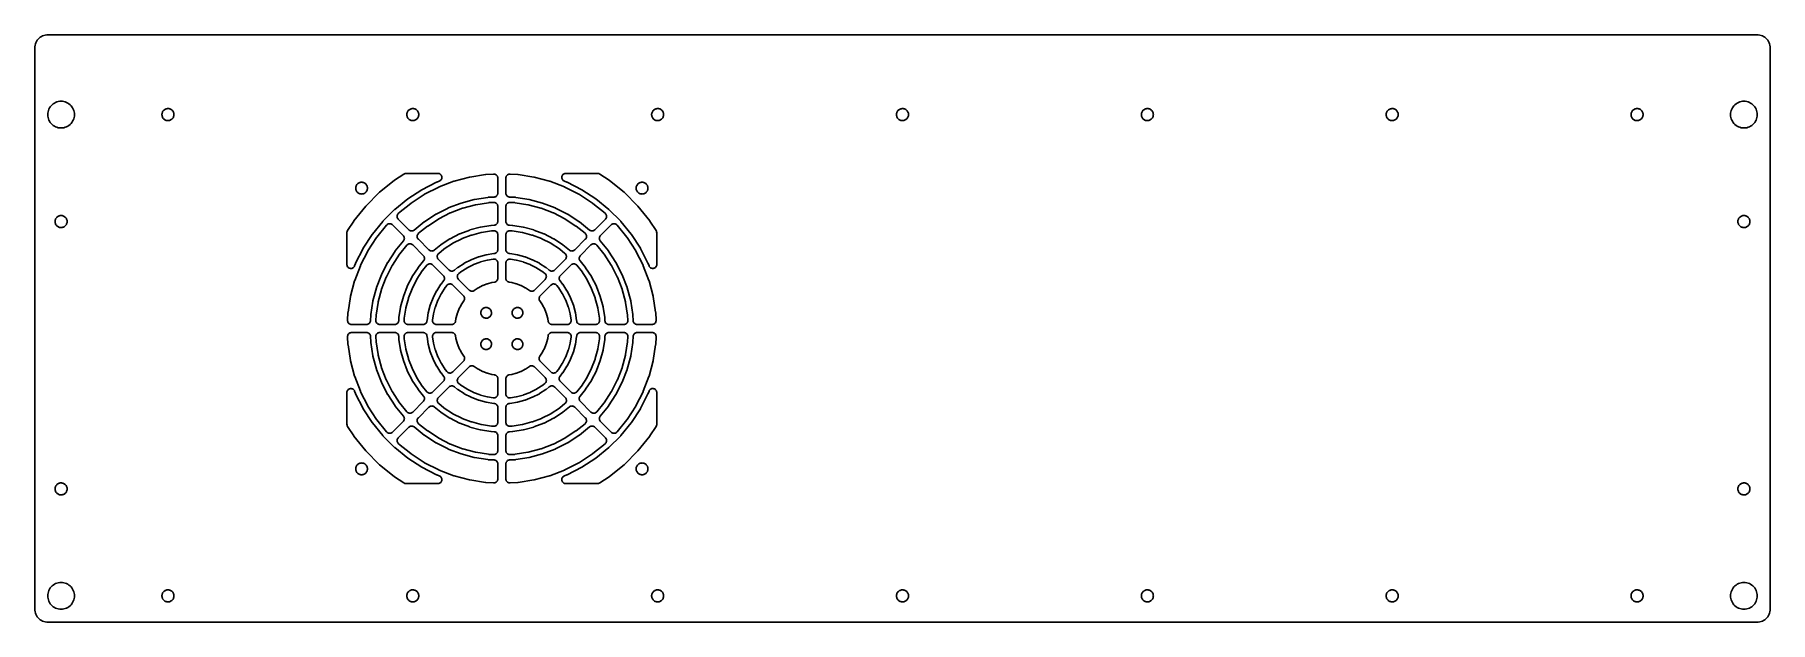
# Model space of a CAD drawing. Header units: metres. Extents: x -325 to 325, y -110 to 110.
import ezdxf

# ---------------------------------------------------------------- set-up
doc = ezdxf.new("R2010")
doc.units = ezdxf.units.M

msp = doc.modelspace()

# ---------------------------------------------------------------- linework, layer by layer
for p, q in [((-324.848, 105.398), (-324.875, 104.875)), ((-324.875, 104.875), (-324.875, -104.875)), ((-324.766, 105.915), (-324.848, 105.398)), ((-324.63, 106.42), (-324.766, 105.915)), ((-324.443, 106.909), (-324.63, 106.42)), ((-324.205, 107.375), (-324.443, 106.909)), ((-323.92, 107.814), (-324.205, 107.375)), ((-323.591, 108.221), (-323.92, 107.814)), ((-323.221, 108.591), (-323.591, 108.221)), ((-322.814, 108.92), (-323.221, 108.591)), ((-322.375, 109.205), (-322.814, 108.92)), ((-321.909, 109.443), (-322.375, 109.205)), ((-321.42, 109.63), (-321.909, 109.443)), ((-320.915, 109.766), (-321.42, 109.63)), ((-320.398, 109.848), (-320.915, 109.766)), ((-319.875, 109.875), (-320.398, 109.848)), ((319.875, 109.875), (-319.875, 109.875)), ((320.398, 109.848), (319.875, 109.875)), ((320.915, 109.766), (320.398, 109.848)), ((321.42, 109.63), (320.915, 109.766)), ((321.909, 109.443), (321.42, 109.63)), ((322.375, 109.205), (321.909, 109.443)), ((322.814, 108.92), (322.375, 109.205)), ((323.221, 108.591), (322.814, 108.92)), ((323.591, 108.221), (323.221, 108.591)), ((323.92, 107.814), (323.591, 108.221)), ((324.205, 107.375), (323.92, 107.814)), ((324.443, 106.909), (324.205, 107.375)), ((324.63, 106.42), (324.443, 106.909)), ((324.766, 105.915), (324.63, 106.42)), ((324.848, 105.398), (324.766, 105.915)), ((324.875, 104.875), (324.848, 105.398)), ((324.875, -104.875), (324.875, 104.875)), ((-317.5, 84.3301), (-317.034, 84.5677)), ((-317.034, 84.5677), (-316.545, 84.7553)), ((-316.545, 84.7553), (-316.04, 84.8907)), ((-316.04, 84.8907), (-315.523, 84.9726)), ((-315.523, 84.9726), (-315, 85)), ((-315, 85), (-314.477, 84.9726)), ((-314.477, 84.9726), (-313.96, 84.8907)), ((-313.96, 84.8907), (-313.455, 84.7553)), ((-313.455, 84.7553), (-312.966, 84.5677)), ((-312.966, 84.5677), (-312.5, 84.3301)), ((312.5, 84.3301), (312.966, 84.5677)), ((312.966, 84.5677), (313.455, 84.7553)), ((313.455, 84.7553), (313.96, 84.8907)), ((313.96, 84.8907), (314.477, 84.9726)), ((314.477, 84.9726), (315, 85)), ((315, 85), (315.523, 84.9726)), ((315.523, 84.9726), (316.04, 84.8907)), ((316.04, 84.8907), (316.545, 84.7553)), ((316.545, 84.7553), (317.034, 84.5677)), ((317.034, 84.5677), (317.5, 84.3301)), ((-320, 80), (-319.973, 80.5226)), ((-319.973, 79.4774), (-320, 80)), ((-319.973, 80.5226), (-319.891, 81.0396)), ((-319.891, 78.9604), (-319.973, 79.4774)), ((-319.891, 81.0396), (-319.755, 81.5451)), ((-319.755, 78.4549), (-319.891, 78.9604)), ((-319.755, 81.5451), (-319.568, 82.0337)), ((-319.568, 77.9663), (-319.755, 78.4549)), ((-319.568, 82.0337), (-319.33, 82.5)), ((-319.33, 82.5), (-319.045, 82.9389)), ((-319.045, 82.9389), (-318.716, 83.3456)), ((-318.716, 83.3456), (-318.346, 83.7157)), ((-318.346, 83.7157), (-317.939, 84.0451)), ((-317.939, 84.0451), (-317.5, 84.3301)), ((-312.5, 84.3301), (-312.061, 84.0451)), ((-312.061, 84.0451), (-311.654, 83.7157)), ((-311.654, 83.7157), (-311.284, 83.3456)), ((-311.284, 83.3456), (-310.955, 82.9389)), ((-310.955, 82.9389), (-310.67, 82.5)), ((-310.67, 82.5), (-310.432, 82.0337)), ((-310.432, 82.0337), (-310.245, 81.5451)), ((-310.245, 78.4549), (-310.432, 77.9663)), ((-310.245, 81.5451), (-310.109, 81.0396)), ((-310.109, 78.9604), (-310.245, 78.4549)), ((-310.109, 81.0396), (-310.027, 80.5226)), ((-310.027, 79.4774), (-310.109, 78.9604)), ((-310.027, 80.5226), (-310, 80)), ((-310, 80), (-310.027, 79.4774)), ((-277.247, 80.1239), (-277.219, 80.3703)), ((-277.247, 79.8761), (-277.247, 80.1239)), ((-277.219, 79.6297), (-277.247, 79.8761)), ((-277.219, 80.3703), (-277.165, 80.6122)), ((-277.165, 79.3878), (-277.219, 79.6297)), ((-277.165, 80.6122), (-277.085, 80.8467)), ((-277.085, 79.1533), (-277.165, 79.3878)), ((-277.085, 80.8467), (-276.979, 81.0709)), ((-276.979, 78.9291), (-277.085, 79.1533)), ((-276.979, 81.0709), (-276.849, 81.2821)), ((-276.849, 78.7179), (-276.979, 78.9291)), ((-276.849, 81.2821), (-276.697, 81.4777)), ((-276.697, 78.5223), (-276.849, 78.7179)), ((-276.697, 81.4777), (-276.524, 81.6554)), ((-276.524, 78.3446), (-276.697, 78.5223)), ((-276.524, 81.6554), (-276.333, 81.813)), ((-276.333, 78.187), (-276.524, 78.3446)), ((-276.333, 81.813), (-276.125, 81.9485)), ((-276.125, 78.0514), (-276.333, 78.187)), ((-276.125, 81.9485), (-275.904, 82.0605)), ((-275.904, 77.9395), (-276.125, 78.0514)), ((-275.904, 82.0605), (-275.672, 82.1474)), ((-275.672, 82.1474), (-275.431, 82.2083)), ((-275.431, 82.2083), (-275.186, 82.2423)), ((-275.186, 82.2423), (-274.938, 82.2491)), ((-274.938, 82.2491), (-274.691, 82.2287)), ((-274.691, 82.2287), (-274.448, 82.1812)), ((-274.448, 82.1812), (-274.211, 82.1071)), ((-274.211, 82.1071), (-273.984, 82.0076)), ((-273.984, 77.9924), (-274.211, 77.8929)), ((-273.984, 82.0076), (-273.769, 81.8836)), ((-273.769, 78.1164), (-273.984, 77.9924)), ((-273.769, 81.8836), (-273.57, 81.7368)), ((-273.57, 78.2632), (-273.769, 78.1164)), ((-273.57, 81.7368), (-273.387, 81.5689)), ((-273.387, 78.4311), (-273.57, 78.2632)), ((-273.387, 81.5689), (-273.224, 81.382)), ((-273.224, 78.618), (-273.387, 78.4311)), ((-273.224, 81.382), (-273.083, 81.1783)), ((-273.083, 78.8217), (-273.224, 78.618)), ((-273.083, 81.1783), (-272.965, 80.9602)), ((-272.965, 79.0397), (-273.083, 78.8217)), ((-272.965, 80.9602), (-272.872, 80.7306)), ((-272.872, 79.2694), (-272.965, 79.0397)), ((-272.872, 80.7306), (-272.804, 80.492)), ((-272.804, 79.508), (-272.872, 79.2694)), ((-272.804, 80.492), (-272.764, 80.2475)), ((-272.764, 79.7525), (-272.804, 79.508)), ((-272.764, 80.2475), (-272.75, 80)), ((-272.75, 80), (-272.764, 79.7525)), ((-185.58, 80.1239), (-185.553, 80.3703)), ((-185.58, 79.8761), (-185.58, 80.1239)), ((-185.553, 79.6297), (-185.58, 79.8761)), ((-185.553, 80.3703), (-185.498, 80.6122)), ((-185.498, 79.3878), (-185.553, 79.6297)), ((-185.498, 80.6122), (-185.418, 80.8467)), ((-185.418, 79.1533), (-185.498, 79.3878)), ((-185.418, 80.8467), (-185.312, 81.0709)), ((-185.312, 78.9291), (-185.418, 79.1533)), ((-185.312, 81.0709), (-185.182, 81.2821)), ((-185.182, 78.7179), (-185.312, 78.9291)), ((-185.182, 81.2821), (-185.03, 81.4777)), ((-185.03, 78.5223), (-185.182, 78.7179)), ((-185.03, 81.4777), (-184.857, 81.6554)), ((-184.857, 78.3446), (-185.03, 78.5223)), ((-184.857, 81.6554), (-184.666, 81.813)), ((-184.666, 78.187), (-184.857, 78.3446)), ((-184.666, 81.813), (-184.458, 81.9485)), ((-184.458, 78.0514), (-184.666, 78.187)), ((-184.458, 81.9485), (-184.237, 82.0605)), ((-184.237, 77.9395), (-184.458, 78.0514)), ((-184.237, 82.0605), (-184.005, 82.1474)), ((-184.005, 82.1474), (-183.765, 82.2083)), ((-183.765, 82.2083), (-183.519, 82.2423)), ((-183.519, 82.2423), (-183.271, 82.2491)), ((-183.271, 82.2491), (-183.024, 82.2287)), ((-183.024, 82.2287), (-182.781, 82.1812)), ((-182.781, 82.1812), (-182.544, 82.1071)), ((-182.544, 82.1071), (-182.317, 82.0076)), ((-182.317, 77.9924), (-182.544, 77.8929)), ((-182.317, 82.0076), (-182.103, 81.8836)), ((-182.103, 78.1164), (-182.317, 77.9924)), ((-182.103, 81.8836), (-181.903, 81.7368)), ((-181.903, 78.2632), (-182.103, 78.1164)), ((-181.903, 81.7368), (-181.721, 81.5689)), ((-181.721, 78.4311), (-181.903, 78.2632)), ((-181.721, 81.5689), (-181.558, 81.382)), ((-181.558, 78.618), (-181.721, 78.4311)), ((-181.558, 81.382), (-181.417, 81.1783)), ((-181.417, 78.8217), (-181.558, 78.618)), ((-181.417, 81.1783), (-181.299, 80.9602)), ((-181.299, 79.0397), (-181.417, 78.8217)), ((-181.299, 80.9602), (-181.205, 80.7306)), ((-181.205, 79.2694), (-181.299, 79.0397)), ((-181.205, 80.7306), (-181.138, 80.492)), ((-181.138, 79.508), (-181.205, 79.2694)), ((-181.138, 80.492), (-181.097, 80.2475)), ((-181.097, 79.7525), (-181.138, 79.508)), ((-181.097, 80.2475), (-181.083, 80)), ((-181.083, 80), (-181.097, 79.7525)), ((-93.9133, 80.1239), (-93.886, 80.3703)), ((-93.9133, 79.8761), (-93.9133, 80.1239)), ((-93.886, 79.6297), (-93.9133, 79.8761)), ((-93.886, 80.3703), (-93.8318, 80.6122)), ((-93.8318, 79.3878), (-93.886, 79.6297)), ((-93.8318, 80.6122), (-93.7513, 80.8467)), ((-93.7513, 79.1533), (-93.8318, 79.3878)), ((-93.7513, 80.8467), (-93.6455, 81.0709)), ((-93.6455, 78.9291), (-93.7513, 79.1533)), ((-93.6455, 81.0709), (-93.5157, 81.2821)), ((-93.5157, 78.7179), (-93.6455, 78.9291)), ((-93.5157, 81.2821), (-93.3634, 81.4777)), ((-93.3634, 78.5223), (-93.5157, 78.7179)), ((-93.3634, 81.4777), (-93.1906, 81.6554)), ((-93.1906, 78.3446), (-93.3634, 78.5223)), ((-93.1906, 81.6554), (-92.9992, 81.813)), ((-92.9992, 78.187), (-93.1906, 78.3446)), ((-92.9992, 81.813), (-92.7917, 81.9485)), ((-92.7917, 78.0514), (-92.9992, 78.187)), ((-92.7917, 81.9485), (-92.5705, 82.0605)), ((-92.5705, 77.9395), (-92.7917, 78.0514)), ((-92.5705, 82.0605), (-92.3383, 82.1474)), ((-92.3383, 82.1474), (-92.098, 82.2083)), ((-92.098, 82.2083), (-91.8525, 82.2423)), ((-91.8525, 82.2423), (-91.6047, 82.2491)), ((-91.6047, 82.2491), (-91.3576, 82.2287)), ((-91.3576, 82.2287), (-91.1143, 82.1812)), ((-91.1143, 82.1812), (-90.8777, 82.1071)), ((-90.8777, 82.1071), (-90.6507, 82.0076)), ((-90.6507, 77.9924), (-90.8777, 77.8929)), ((-90.6507, 82.0076), (-90.436, 81.8836)), ((-90.436, 78.1164), (-90.6507, 77.9924)), ((-90.436, 81.8836), (-90.2363, 81.7368)), ((-90.2363, 78.2632), (-90.436, 78.1164)), ((-90.2363, 81.7368), (-90.0539, 81.5689)), ((-90.0539, 78.4311), (-90.2363, 78.2632)), ((-90.0539, 81.5689), (-89.8911, 81.382)), ((-89.8911, 78.618), (-90.0539, 78.4311)), ((-89.8911, 81.382), (-89.7498, 81.1783)), ((-89.7498, 78.8217), (-89.8911, 78.618)), ((-89.7498, 81.1783), (-89.6319, 80.9602)), ((-89.6319, 79.0397), (-89.7498, 78.8217)), ((-89.6319, 80.9602), (-89.5386, 80.7306)), ((-89.5386, 79.2694), (-89.6319, 79.0397)), ((-89.5386, 80.7306), (-89.4711, 80.492)), ((-89.4711, 79.508), (-89.5386, 79.2694)), ((-89.4711, 80.492), (-89.4303, 80.2475)), ((-89.4303, 79.7525), (-89.4711, 79.508)), ((-89.4303, 80.2475), (-89.4167, 80)), ((-89.4167, 80), (-89.4303, 79.7525)), ((-2.24658, 80.1239), (-2.2193, 80.3703)), ((-2.24658, 79.8761), (-2.24658, 80.1239)), ((-2.2193, 79.6297), (-2.24658, 79.8761)), ((-2.2193, 80.3703), (-2.1651, 80.6122)), ((-2.1651, 79.3878), (-2.2193, 79.6297)), ((-2.1651, 80.6122), (-2.08461, 80.8467)), ((-2.08461, 79.1533), (-2.1651, 79.3878)), ((-2.08461, 80.8467), (-1.97881, 81.0709)), ((-1.97881, 78.9291), (-2.08461, 79.1533)), ((-1.97881, 81.0709), (-1.849, 81.2821)), ((-1.849, 78.7179), (-1.97881, 78.9291)), ((-1.849, 81.2821), (-1.69673, 81.4777)), ((-1.69673, 78.5223), (-1.849, 78.7179)), ((-1.69673, 81.4777), (-1.52388, 81.6554)), ((-1.52388, 78.3446), (-1.69673, 78.5223)), ((-1.52388, 81.6554), (-1.33252, 81.813)), ((-1.33252, 78.187), (-1.52388, 78.3446)), ((-1.33252, 81.813), (-1.125, 81.9485)), ((-1.125, 78.0514), (-1.33252, 78.187)), ((-1.125, 81.9485), (-0.90381, 82.0605)), ((-0.90381, 77.9395), (-1.125, 78.0514)), ((-0.90381, 82.0605), (-0.67165, 82.1474)), ((-0.67165, 82.1474), (-0.43134, 82.2083)), ((-0.43134, 82.2083), (-0.18579, 82.2423)), ((-0.18579, 82.2423), (0.062, 82.2491)), ((0.062, 82.2491), (0.30904, 82.2287)), ((0.30904, 82.2287), (0.55234, 82.1812)), ((0.55234, 82.1812), (0.78892, 82.1071)), ((0.78892, 82.1071), (1.01595, 82.0076)), ((1.01595, 77.9924), (0.78892, 77.8929)), ((1.01595, 82.0076), (1.23062, 81.8836)), ((1.23062, 78.1164), (1.01595, 77.9924)), ((1.23062, 81.8836), (1.43037, 81.7368)), ((1.43037, 78.2632), (1.23062, 78.1164)), ((1.43037, 81.7368), (1.61275, 81.5689)), ((1.61275, 78.4311), (1.43037, 78.2632)), ((1.61275, 81.5689), (1.77556, 81.382)), ((1.77556, 78.618), (1.61275, 78.4311)), ((1.77556, 81.382), (1.91681, 81.1783)), ((1.91681, 78.8217), (1.77556, 78.618)), ((1.91681, 81.1783), (2.03479, 80.9602)), ((2.03479, 79.0397), (1.91681, 78.8217)), ((2.03479, 80.9602), (2.12808, 80.7306)), ((2.12808, 79.2694), (2.03479, 79.0397)), ((2.12808, 80.7306), (2.19554, 80.492)), ((2.19554, 79.508), (2.12808, 79.2694)), ((2.19554, 80.492), (2.23634, 80.2475)), ((2.23634, 79.7525), (2.19554, 79.508)), ((2.23634, 80.2475), (2.25, 80)), ((2.25, 80), (2.23634, 79.7525)), ((89.4201, 80.1239), (89.4474, 80.3703)), ((89.4201, 79.8761), (89.4201, 80.1239)), ((89.4474, 79.6297), (89.4201, 79.8761)), ((89.4474, 80.3703), (89.5016, 80.6122)), ((89.5016, 79.3878), (89.4474, 79.6297)), ((89.5016, 80.6122), (89.582, 80.8467)), ((89.582, 79.1533), (89.5016, 79.3878)), ((89.582, 80.8467), (89.6879, 81.0709)), ((89.6879, 78.9291), (89.582, 79.1533)), ((89.6879, 81.0709), (89.8177, 81.2821)), ((89.8177, 78.7179), (89.6879, 78.9291)), ((89.8177, 81.2821), (89.9699, 81.4777)), ((89.9699, 78.5223), (89.8177, 78.7179)), ((89.9699, 81.4777), (90.1428, 81.6554)), ((90.1428, 78.3446), (89.9699, 78.5223)), ((90.1428, 81.6554), (90.3341, 81.813)), ((90.3341, 78.187), (90.1428, 78.3446)), ((90.3341, 81.813), (90.5417, 81.9485)), ((90.5417, 78.0514), (90.3341, 78.187)), ((90.5417, 81.9485), (90.7628, 82.0605)), ((90.7628, 77.9395), (90.5417, 78.0514)), ((90.7628, 82.0605), (90.995, 82.1474)), ((90.995, 82.1474), (91.2353, 82.2083)), ((91.2353, 82.2083), (91.4809, 82.2423)), ((91.4809, 82.2423), (91.7287, 82.2491)), ((91.7287, 82.2491), (91.9757, 82.2287)), ((91.9757, 82.2287), (92.219, 82.1812)), ((92.219, 82.1812), (92.4556, 82.1071)), ((92.4556, 82.1071), (92.6826, 82.0076)), ((92.6826, 77.9924), (92.4556, 77.8929)), ((92.6826, 82.0076), (92.8973, 81.8836)), ((92.8973, 78.1164), (92.6826, 77.9924)), ((92.8973, 81.8836), (93.097, 81.7368)), ((93.097, 78.2632), (92.8973, 78.1164)), ((93.097, 81.7368), (93.2794, 81.5689)), ((93.2794, 78.4311), (93.097, 78.2632)), ((93.2794, 81.5689), (93.4422, 81.382)), ((93.4422, 78.618), (93.2794, 78.4311)), ((93.4422, 81.382), (93.5835, 81.1783)), ((93.5835, 78.8217), (93.4422, 78.618)), ((93.5835, 81.1783), (93.7015, 80.9602)), ((93.7015, 79.0397), (93.5835, 78.8217)), ((93.7015, 80.9602), (93.7948, 80.7306)), ((93.7948, 79.2694), (93.7015, 79.0397)), ((93.7948, 80.7306), (93.8622, 80.492)), ((93.8622, 79.508), (93.7948, 79.2694)), ((93.8622, 80.492), (93.903, 80.2475)), ((93.903, 79.7525), (93.8622, 79.508)), ((93.903, 80.2475), (93.9167, 80)), ((93.9167, 80), (93.903, 79.7525)), ((181.087, 80.1239), (181.114, 80.3703)), ((181.087, 79.8761), (181.087, 80.1239)), ((181.114, 79.6297), (181.087, 79.8761)), ((181.114, 80.3703), (181.168, 80.6122)), ((181.168, 79.3878), (181.114, 79.6297)), ((181.168, 80.6122), (181.249, 80.8467)), ((181.249, 79.1533), (181.168, 79.3878)), ((181.249, 80.8467), (181.355, 81.0709)), ((181.355, 78.9291), (181.249, 79.1533)), ((181.355, 81.0709), (181.484, 81.2821)), ((181.484, 78.7179), (181.355, 78.9291)), ((181.484, 81.2821), (181.637, 81.4777)), ((181.637, 78.5223), (181.484, 78.7179)), ((181.637, 81.4777), (181.809, 81.6554)), ((181.809, 78.3446), (181.637, 78.5223)), ((181.809, 81.6554), (182.001, 81.813)), ((182.001, 78.187), (181.809, 78.3446)), ((182.001, 81.813), (182.208, 81.9485)), ((182.208, 78.0514), (182.001, 78.187)), ((182.208, 81.9485), (182.43, 82.0605)), ((182.43, 77.9395), (182.208, 78.0514)), ((182.43, 82.0605), (182.662, 82.1474)), ((182.662, 82.1474), (182.902, 82.2083)), ((182.902, 82.2083), (183.148, 82.2423)), ((183.148, 82.2423), (183.395, 82.2491)), ((183.395, 82.2491), (183.642, 82.2287)), ((183.642, 82.2287), (183.886, 82.1812)), ((183.886, 82.1812), (184.122, 82.1071)), ((184.122, 82.1071), (184.349, 82.0076)), ((184.349, 77.9924), (184.122, 77.8929)), ((184.349, 82.0076), (184.564, 81.8836)), ((184.564, 78.1164), (184.349, 77.9924)), ((184.564, 81.8836), (184.764, 81.7368)), ((184.764, 78.2632), (184.564, 78.1164)), ((184.764, 81.7368), (184.946, 81.5689)), ((184.946, 78.4311), (184.764, 78.2632)), ((184.946, 81.5689), (185.109, 81.382)), ((185.109, 78.618), (184.946, 78.4311)), ((185.109, 81.382), (185.25, 81.1783)), ((185.25, 78.8217), (185.109, 78.618)), ((185.25, 81.1783), (185.368, 80.9602)), ((185.368, 79.0397), (185.25, 78.8217)), ((185.368, 80.9602), (185.461, 80.7306)), ((185.461, 79.2694), (185.368, 79.0397)), ((185.461, 80.7306), (185.529, 80.492)), ((185.529, 79.508), (185.461, 79.2694)), ((185.529, 80.492), (185.57, 80.2475)), ((185.57, 79.7525), (185.529, 79.508)), ((185.57, 80.2475), (185.583, 80)), ((185.583, 80), (185.57, 79.7525)), ((272.753, 80.1239), (272.781, 80.3703)), ((272.753, 79.8761), (272.753, 80.1239)), ((272.781, 79.6297), (272.753, 79.8761)), ((272.781, 80.3703), (272.835, 80.6122)), ((272.835, 79.3878), (272.781, 79.6297)), ((272.835, 80.6122), (272.915, 80.8467)), ((272.915, 79.1533), (272.835, 79.3878)), ((272.915, 80.8467), (273.021, 81.0709)), ((273.021, 78.9291), (272.915, 79.1533)), ((273.021, 81.0709), (273.151, 81.2821)), ((273.151, 78.7179), (273.021, 78.9291)), ((273.151, 81.2821), (273.303, 81.4777)), ((273.303, 78.5223), (273.151, 78.7179)), ((273.303, 81.4777), (273.476, 81.6554)), ((273.476, 78.3446), (273.303, 78.5223)), ((273.476, 81.6554), (273.667, 81.813)), ((273.667, 78.187), (273.476, 78.3446)), ((273.667, 81.813), (273.875, 81.9485)), ((273.875, 78.0514), (273.667, 78.187)), ((273.875, 81.9485), (274.096, 82.0605)), ((274.096, 77.9395), (273.875, 78.0514)), ((274.096, 82.0605), (274.328, 82.1474)), ((274.328, 82.1474), (274.569, 82.2083)), ((274.569, 82.2083), (274.814, 82.2423)), ((274.814, 82.2423), (275.062, 82.2491)), ((275.062, 82.2491), (275.309, 82.2287)), ((275.309, 82.2287), (275.552, 82.1812)), ((275.552, 82.1812), (275.789, 82.1071)), ((275.789, 82.1071), (276.016, 82.0076)), ((276.016, 77.9924), (275.789, 77.8929)), ((276.016, 82.0076), (276.231, 81.8836)), ((276.231, 78.1164), (276.016, 77.9924)), ((276.231, 81.8836), (276.43, 81.7368)), ((276.43, 78.2632), (276.231, 78.1164)), ((276.43, 81.7368), (276.613, 81.5689)), ((276.613, 78.4311), (276.43, 78.2632)), ((276.613, 81.5689), (276.776, 81.382)), ((276.776, 78.618), (276.613, 78.4311)), ((276.776, 81.382), (276.917, 81.1783)), ((276.917, 78.8217), (276.776, 78.618)), ((276.917, 81.1783), (277.035, 80.9602)), ((277.035, 79.0397), (276.917, 78.8217)), ((277.035, 80.9602), (277.128, 80.7306)), ((277.128, 79.2694), (277.035, 79.0397)), ((277.128, 80.7306), (277.196, 80.492)), ((277.196, 79.508), (277.128, 79.2694)), ((277.196, 80.492), (277.236, 80.2475)), ((277.236, 79.7525), (277.196, 79.508)), ((277.236, 80.2475), (277.25, 80)), ((277.25, 80), (277.236, 79.7525)), ((310, 80), (310.027, 80.5226)), ((310.027, 79.4774), (310, 80)), ((310.027, 80.5226), (310.109, 81.0396)), ((310.109, 78.9604), (310.027, 79.4774)), ((310.109, 81.0396), (310.245, 81.5451)), ((310.245, 78.4549), (310.109, 78.9604)), ((310.245, 81.5451), (310.432, 82.0337)), ((310.432, 77.9663), (310.245, 78.4549)), ((310.432, 82.0337), (310.67, 82.5)), ((310.67, 82.5), (310.955, 82.9389)), ((310.955, 82.9389), (311.284, 83.3456)), ((311.284, 83.3456), (311.654, 83.7157)), ((311.654, 83.7157), (312.061, 84.0451)), ((312.061, 84.0451), (312.5, 84.3301)), ((317.5, 84.3301), (317.939, 84.0451)), ((317.939, 84.0451), (318.346, 83.7157)), ((318.346, 83.7157), (318.716, 83.3456)), ((318.716, 83.3456), (319.045, 82.9389)), ((319.045, 82.9389), (319.33, 82.5)), ((319.33, 82.5), (319.568, 82.0337)), ((319.568, 82.0337), (319.755, 81.5451)), ((319.755, 78.4549), (319.568, 77.9663)), ((319.755, 81.5451), (319.891, 81.0396)), ((319.891, 78.9604), (319.755, 78.4549)), ((319.891, 81.0396), (319.973, 80.5226)), ((319.973, 79.4774), (319.891, 78.9604)), ((319.973, 80.5226), (320, 80)), ((320, 80), (319.973, 79.4774)), ((-319.33, 77.5), (-319.568, 77.9663)), ((-319.045, 77.0611), (-319.33, 77.5)), ((-318.716, 76.6543), (-319.045, 77.0611)), ((-318.346, 76.2843), (-318.716, 76.6543)), ((-317.939, 75.9549), (-318.346, 76.2843)), ((-317.5, 75.6699), (-317.939, 75.9549)), ((-317.034, 75.4323), (-317.5, 75.6699)), ((-316.545, 75.2447), (-317.034, 75.4323)), ((-316.04, 75.1093), (-316.545, 75.2447)), ((-315.523, 75.0274), (-316.04, 75.1093)), ((-315, 75), (-315.523, 75.0274)), ((-314.477, 75.0274), (-315, 75)), ((-313.96, 75.1093), (-314.477, 75.0274)), ((-313.455, 75.2447), (-313.96, 75.1093)), ((-312.966, 75.4323), (-313.455, 75.2447)), ((-312.5, 75.6699), (-312.966, 75.4323)), ((-312.061, 75.9549), (-312.5, 75.6699)), ((-311.654, 76.2843), (-312.061, 75.9549)), ((-311.284, 76.6543), (-311.654, 76.2843)), ((-310.955, 77.0611), (-311.284, 76.6543)), ((-310.67, 77.5), (-310.955, 77.0611)), ((-310.432, 77.9663), (-310.67, 77.5)), ((-275.672, 77.8526), (-275.904, 77.9395)), ((-275.431, 77.7917), (-275.672, 77.8526)), ((-275.186, 77.7577), (-275.431, 77.7917)), ((-274.938, 77.7509), (-275.186, 77.7577)), ((-274.691, 77.7713), (-274.938, 77.7509)), ((-274.448, 77.8188), (-274.691, 77.7713)), ((-274.211, 77.8929), (-274.448, 77.8188)), ((-184.005, 77.8526), (-184.237, 77.9395)), ((-183.765, 77.7917), (-184.005, 77.8526)), ((-183.519, 77.7577), (-183.765, 77.7917)), ((-183.271, 77.7509), (-183.519, 77.7577)), ((-183.024, 77.7713), (-183.271, 77.7509)), ((-182.781, 77.8188), (-183.024, 77.7713)), ((-182.544, 77.8929), (-182.781, 77.8188)), ((-92.3383, 77.8526), (-92.5705, 77.9395)), ((-92.098, 77.7917), (-92.3383, 77.8526)), ((-91.8525, 77.7577), (-92.098, 77.7917)), ((-91.6047, 77.7509), (-91.8525, 77.7577)), ((-91.3576, 77.7713), (-91.6047, 77.7509)), ((-91.1143, 77.8188), (-91.3576, 77.7713)), ((-90.8777, 77.8929), (-91.1143, 77.8188)), ((-0.67165, 77.8526), (-0.90381, 77.9395)), ((-0.43134, 77.7917), (-0.67165, 77.8526)), ((-0.18579, 77.7577), (-0.43134, 77.7917)), ((0.062, 77.7509), (-0.18579, 77.7577)), ((0.30904, 77.7713), (0.062, 77.7509)), ((0.55234, 77.8188), (0.30904, 77.7713)), ((0.78892, 77.8929), (0.55234, 77.8188)), ((90.995, 77.8526), (90.7628, 77.9395)), ((91.2353, 77.7917), (90.995, 77.8526)), ((91.4809, 77.7577), (91.2353, 77.7917)), ((91.7287, 77.7509), (91.4809, 77.7577)), ((91.9757, 77.7713), (91.7287, 77.7509)), ((92.219, 77.8188), (91.9757, 77.7713)), ((92.4556, 77.8929), (92.219, 77.8188)), ((182.662, 77.8526), (182.43, 77.9395)), ((182.902, 77.7917), (182.662, 77.8526)), ((183.148, 77.7577), (182.902, 77.7917)), ((183.395, 77.7509), (183.148, 77.7577)), ((183.642, 77.7713), (183.395, 77.7509)), ((183.886, 77.8188), (183.642, 77.7713)), ((184.122, 77.8929), (183.886, 77.8188)), ((274.328, 77.8526), (274.096, 77.9395)), ((274.569, 77.7917), (274.328, 77.8526)), ((274.814, 77.7577), (274.569, 77.7917)), ((275.062, 77.7509), (274.814, 77.7577)), ((275.309, 77.7713), (275.062, 77.7509)), ((275.552, 77.8188), (275.309, 77.7713)), ((275.789, 77.8929), (275.552, 77.8188)), ((310.67, 77.5), (310.432, 77.9663)), ((310.955, 77.0611), (310.67, 77.5)), ((311.284, 76.6543), (310.955, 77.0611)), ((311.654, 76.2843), (311.284, 76.6543)), ((312.061, 75.9549), (311.654, 76.2843)), ((312.5, 75.6699), (312.061, 75.9549)), ((312.966, 75.4323), (312.5, 75.6699)), ((313.455, 75.2447), (312.966, 75.4323)), ((313.96, 75.1093), (313.455, 75.2447)), ((314.477, 75.0274), (313.96, 75.1093)), ((315, 75), (314.477, 75.0274)), ((315.523, 75.0274), (315, 75)), ((316.04, 75.1093), (315.523, 75.0274)), ((316.545, 75.2447), (316.04, 75.1093)), ((317.034, 75.4323), (316.545, 75.2447)), ((317.5, 75.6699), (317.034, 75.4323)), ((317.939, 75.9549), (317.5, 75.6699)), ((318.346, 76.2843), (317.939, 75.9549)), ((318.716, 76.6543), (318.346, 76.2843)), ((319.045, 77.0611), (318.716, 76.6543)), ((319.33, 77.5), (319.045, 77.0611)), ((319.568, 77.9663), (319.33, 77.5)), ((-204.703, 52.5), (-204.69, 52.7467)), ((-204.69, 52.2533), (-204.703, 52.5)), ((-204.69, 52.7467), (-204.648, 52.9903)), ((-204.648, 52.0097), (-204.69, 52.2533)), ((-204.648, 52.9903), (-204.58, 53.2278)), ((-204.58, 51.7722), (-204.648, 52.0097)), ((-204.58, 53.2278), (-204.485, 53.456)), ((-204.485, 53.456), (-204.366, 53.6723)), ((-204.366, 53.6723), (-204.223, 53.8738)), ((-204.223, 53.8738), (-204.058, 54.0581)), ((-204.058, 54.0581), (-203.874, 54.2227)), ((-203.874, 54.2227), (-203.672, 54.3657)), ((-203.672, 54.3657), (-203.456, 54.4852)), ((-203.456, 54.4852), (-203.228, 54.5798)), ((-203.228, 54.5798), (-202.99, 54.6482)), ((-202.99, 54.6482), (-202.747, 54.6896)), ((-202.747, 54.6896), (-202.5, 54.7035)), ((-202.5, 54.7035), (-202.253, 54.6896)), ((-202.253, 54.6896), (-202.01, 54.6482)), ((-202.01, 54.6482), (-201.772, 54.5798)), ((-201.772, 54.5798), (-201.544, 54.4852)), ((-201.544, 54.4852), (-201.328, 54.3657)), ((-201.328, 54.3657), (-201.126, 54.2227)), ((-201.126, 54.2227), (-200.942, 54.0581)), ((-200.942, 54.0581), (-200.777, 53.8738)), ((-200.777, 53.8738), (-200.634, 53.6723)), ((-200.634, 53.6723), (-200.515, 53.456)), ((-200.515, 53.456), (-200.42, 53.2278)), ((-200.42, 53.2278), (-200.352, 52.9903)), ((-200.352, 52.0097), (-200.42, 51.7722)), ((-200.352, 52.9903), (-200.31, 52.7467)), ((-200.31, 52.2533), (-200.352, 52.0097)), ((-200.31, 52.7467), (-200.297, 52.5)), ((-200.297, 52.5), (-200.31, 52.2533)), ((-195.774, 50.9548), (-190.324, 55.3682)), ((-190.324, 55.3682), (-190.197, 55.4605)), ((-190.197, 55.4605), (-186.659, 57.758)), ((-186.659, 57.758), (-186.441, 57.8753)), ((-186.441, 57.8753), (-186.207, 57.9551)), ((-186.207, 57.9551), (-185.843, 58)), ((-185.843, 58), (-173.962, 58)), ((-174.405, 54.7187), (-179.923, 51.9072)), ((-178.888, 50.193), (-173.627, 52.8738)), ((-174.334, 54.7507), (-174.405, 54.7187)), ((-173.425, 55.0996), (-174.334, 54.7507)), ((-173.962, 58), (-173.715, 57.9795)), ((-173.715, 57.9795), (-173.475, 57.9187)), ((-173.627, 52.8738), (-173.483, 52.9377)), ((-173.483, 52.9377), (-167.971, 55.0539)), ((-173.475, 57.9187), (-173.248, 57.8192)), ((-173.248, 55.1808), (-173.425, 55.0996)), ((-173.248, 57.8192), (-173.041, 57.6837)), ((-173.041, 55.3163), (-173.248, 55.1808)), ((-173.041, 57.6837), (-172.859, 57.5159)), ((-172.859, 55.4841), (-173.041, 55.3163)), ((-172.859, 57.5159), (-172.706, 57.3204)), ((-172.706, 55.6796), (-172.859, 55.4841)), ((-172.706, 57.3204), (-172.588, 57.1025)), ((-172.588, 55.8975), (-172.706, 55.6796)), ((-172.588, 57.1025), (-172.508, 56.8682)), ((-172.508, 56.1318), (-172.588, 55.8975)), ((-172.508, 56.8682), (-172.467, 56.6239)), ((-172.467, 56.3761), (-172.508, 56.1318)), ((-172.467, 56.6239), (-172.467, 56.3761)), ((-167.971, 55.0539), (-167.821, 55.1024)), ((-167.821, 55.1024), (-162.118, 56.6307)), ((-162.118, 56.6307), (-161.964, 56.6633)), ((-161.964, 56.6633), (-156.132, 57.5871)), ((-156.132, 57.5871), (-155.975, 57.6035)), ((-155.975, 57.6035), (-153.079, 57.7553)), ((-153.079, 57.7553), (-152.831, 57.7478)), ((-152.831, 57.7478), (-152.588, 57.6996)), ((-152.588, 57.6996), (-152.356, 57.6121)), ((-152.356, 57.6121), (-152.142, 57.4877)), ((-152.142, 57.4877), (-151.951, 57.3297)), ((-151.951, 57.3297), (-151.789, 57.1424)), ((-151.789, 57.1424), (-151.66, 56.931)), ((-151.66, 56.931), (-151.567, 56.7012)), ((-151.567, 56.7012), (-151.514, 56.4593)), ((-151.514, 56.4593), (-151.5, 56.2574)), ((-151.5, 56.2574), (-151.5, 50.6782)), ((-148.5, 56.2574), (-148.48, 56.5043)), ((-148.5, 50.6782), (-148.5, 56.2574)), ((-148.48, 56.5043), (-148.419, 56.7444)), ((-148.419, 56.7444), (-148.319, 56.9713)), ((-148.319, 56.9713), (-148.184, 57.1787)), ((-148.184, 57.1787), (-148.016, 57.361)), ((-148.016, 57.361), (-147.82, 57.5131)), ((-147.82, 57.5131), (-147.603, 57.631)), ((-147.603, 57.631), (-147.368, 57.7115)), ((-147.368, 57.7115), (-147.124, 57.7522)), ((-147.124, 57.7522), (-146.921, 57.7553)), ((-146.921, 57.7553), (-144.025, 57.6035)), ((-144.025, 57.6035), (-143.868, 57.5871)), ((-143.868, 57.5871), (-138.036, 56.6633)), ((-138.036, 56.6633), (-137.882, 56.6307)), ((-137.882, 56.6307), (-132.179, 55.1024)), ((-132.179, 55.1024), (-132.029, 55.0539)), ((-132.029, 55.0539), (-126.517, 52.9377)), ((-127.536, 56.4297), (-127.527, 56.6773)), ((-127.504, 56.1841), (-127.536, 56.4297)), ((-127.527, 56.6773), (-127.478, 56.9201)), ((-127.432, 55.9471), (-127.504, 56.1841)), ((-127.478, 56.9201), (-127.389, 57.1514)), ((-127.322, 55.7251), (-127.432, 55.9471)), ((-127.389, 57.1514), (-127.263, 57.3649)), ((-127.177, 55.5243), (-127.322, 55.7251)), ((-127.263, 57.3649), (-127.104, 57.5548)), ((-127.001, 55.3501), (-127.177, 55.5243)), ((-127.104, 57.5548), (-126.916, 57.716)), ((-126.799, 55.2072), (-127.001, 55.3501)), ((-126.916, 57.716), (-126.704, 57.8439)), ((-126.575, 55.0996), (-126.799, 55.2072)), ((-126.704, 57.8439), (-126.474, 57.9353)), ((-125.666, 54.7507), (-126.575, 55.0996)), ((-126.517, 52.9377), (-126.373, 52.8738)), ((-126.474, 57.9353), (-126.232, 57.9874)), ((-126.373, 52.8738), (-121.112, 50.193)), ((-126.232, 57.9874), (-126.038, 58)), ((-126.038, 58), (-114.157, 58)), ((-125.595, 54.7187), (-125.666, 54.7507)), ((-120.077, 51.9072), (-125.595, 54.7187)), ((-114.157, 58), (-113.911, 57.9795)), ((-113.911, 57.9795), (-113.67, 57.9187)), ((-113.67, 57.9187), (-113.341, 57.758)), ((-113.341, 57.758), (-109.803, 55.4605)), ((-109.803, 55.4605), (-109.676, 55.3682)), ((-109.676, 55.3682), (-104.226, 50.9548)), ((-99.7035, 52.5), (-99.6896, 52.7467)), ((-99.6896, 52.2533), (-99.7035, 52.5)), ((-99.6896, 52.7467), (-99.6482, 52.9903)), ((-99.6482, 52.0097), (-99.6896, 52.2533)), ((-99.6482, 52.9903), (-99.5798, 53.2278)), ((-99.5798, 51.7722), (-99.6482, 52.0097)), ((-99.5798, 53.2278), (-99.4853, 53.456)), ((-99.4853, 53.456), (-99.3657, 53.6723)), ((-99.3657, 53.6723), (-99.2227, 53.8738)), ((-99.2227, 53.8738), (-99.0581, 54.0581)), ((-99.0581, 54.0581), (-98.8738, 54.2227)), ((-98.8738, 54.2227), (-98.6723, 54.3657)), ((-98.6723, 54.3657), (-98.4561, 54.4852)), ((-98.4561, 54.4852), (-98.2278, 54.5798)), ((-98.2278, 54.5798), (-97.9903, 54.6482)), ((-97.9903, 54.6482), (-97.7467, 54.6896)), ((-97.7467, 54.6896), (-97.5, 54.7035)), ((-97.5, 54.7035), (-97.2533, 54.6896)), ((-97.2533, 54.6896), (-97.0097, 54.6482)), ((-97.0097, 54.6482), (-96.7722, 54.5798)), ((-96.7722, 54.5798), (-96.544, 54.4852)), ((-96.544, 54.4852), (-96.3277, 54.3657)), ((-96.3277, 54.3657), (-96.1262, 54.2227)), ((-96.1262, 54.2227), (-95.9419, 54.0581)), ((-95.9419, 54.0581), (-95.7773, 53.8738)), ((-95.7773, 53.8738), (-95.6343, 53.6723)), ((-95.6343, 53.6723), (-95.5148, 53.456)), ((-95.5148, 53.456), (-95.4202, 53.2278)), ((-95.4202, 53.2278), (-95.3518, 52.9903)), ((-95.3518, 52.0097), (-95.4202, 51.7722)), ((-95.3518, 52.9903), (-95.3104, 52.7467)), ((-95.3104, 52.2533), (-95.3518, 52.0097)), ((-95.3104, 52.7467), (-95.2965, 52.5)), ((-95.2965, 52.5), (-95.3104, 52.2533)), ((-205.368, 40.3243), (-200.955, 45.7745)), ((-204.485, 51.5439), (-204.58, 51.7722)), ((-204.366, 51.3277), (-204.485, 51.5439)), ((-204.223, 51.1262), (-204.366, 51.3277)), ((-204.058, 50.9419), (-204.223, 51.1262)), ((-203.874, 50.7773), (-204.058, 50.9419)), ((-203.672, 50.6343), (-203.874, 50.7773)), ((-203.456, 50.5147), (-203.672, 50.6343)), ((-203.228, 50.4202), (-203.456, 50.5147)), ((-202.99, 50.3518), (-203.228, 50.4202)), ((-202.747, 50.3104), (-202.99, 50.3518)), ((-202.5, 50.2965), (-202.747, 50.3104)), ((-202.253, 50.3104), (-202.5, 50.2965)), ((-202.01, 50.3518), (-202.253, 50.3104)), ((-201.772, 50.4202), (-202.01, 50.3518)), ((-201.544, 50.5147), (-201.772, 50.4202)), ((-201.328, 50.6343), (-201.544, 50.5147)), ((-201.126, 50.7773), (-201.328, 50.6343)), ((-200.942, 50.9419), (-201.126, 50.7773)), ((-200.955, 45.7745), (-200.85, 45.8911)), ((-200.777, 51.1262), (-200.942, 50.9419)), ((-200.85, 45.8911), (-195.891, 50.8497)), ((-200.634, 51.3277), (-200.777, 51.1262)), ((-200.515, 51.5439), (-200.634, 51.3277)), ((-200.42, 51.7722), (-200.515, 51.5439)), ((-195.891, 50.8497), (-195.774, 50.9548)), ((-185.249, 48.4489), (-190.062, 44.5514)), ((-188.656, 43.12), (-184.104, 46.8061)), ((-185.185, 48.495), (-185.249, 48.4489)), ((-179.991, 51.868), (-185.185, 48.495)), ((-184.104, 46.8061), (-183.977, 46.8984)), ((-183.977, 46.8984), (-179.024, 50.1145)), ((-179.923, 51.9072), (-179.991, 51.868)), ((-179.024, 50.1145), (-178.888, 50.193)), ((-165.282, 46.9047), (-170.029, 45.0823)), ((-165.207, 46.929), (-165.282, 46.9047)), ((-160.295, 48.2451), (-165.207, 46.929)), ((-164.551, 45.037), (-159.917, 46.2786)), ((-160.218, 48.2614), (-160.295, 48.2451)), ((-155.195, 49.0569), (-160.218, 48.2614)), ((-159.917, 46.2786), (-159.764, 46.3113)), ((-159.764, 46.3113), (-155.025, 47.0618)), ((-155.117, 49.0651), (-155.195, 49.0569)), ((-152.921, 49.1802), (-155.117, 49.0651)), ((-155.025, 47.0618), (-154.869, 47.0782)), ((-154.869, 47.0782), (-153.079, 47.172)), ((-153.079, 47.172), (-152.831, 47.1645)), ((-152.632, 49.2241), (-152.921, 49.1802)), ((-152.831, 47.1645), (-152.588, 47.1163)), ((-152.397, 49.3045), (-152.632, 49.2241)), ((-152.588, 47.1163), (-152.356, 47.0288)), ((-152.18, 49.4224), (-152.397, 49.3045)), ((-152.356, 47.0288), (-152.142, 46.9044)), ((-151.984, 49.5746), (-152.18, 49.4224)), ((-152.142, 46.9044), (-151.951, 46.7463)), ((-151.816, 49.7568), (-151.984, 49.5746)), ((-151.951, 46.7463), (-151.789, 46.5591)), ((-151.681, 49.9642), (-151.816, 49.7568)), ((-151.789, 46.5591), (-151.66, 46.3477)), ((-151.581, 50.1911), (-151.681, 49.9642)), ((-151.66, 46.3477), (-151.567, 46.1179)), ((-151.52, 50.4313), (-151.581, 50.1911)), ((-151.567, 46.1179), (-151.514, 45.876)), ((-151.5, 50.6782), (-151.52, 50.4313)), ((-151.514, 45.876), (-151.5, 45.6741)), ((-151.5, 45.6741), (-151.5, 40.0948)), ((-148.471, 50.3865), (-148.5, 50.6782)), ((-148.5, 45.6741), (-148.48, 45.9209)), ((-148.5, 40.0948), (-148.5, 45.6741)), ((-148.48, 45.9209), (-148.419, 46.1611)), ((-148.403, 50.1483), (-148.471, 50.3865)), ((-148.419, 46.1611), (-148.319, 46.388)), ((-148.297, 49.9246), (-148.403, 50.1483)), ((-148.319, 46.388), (-148.184, 46.5954)), ((-148.155, 49.7214), (-148.297, 49.9246)), ((-148.184, 46.5954), (-148.016, 46.7776)), ((-147.982, 49.5443), (-148.155, 49.7214)), ((-148.016, 46.7776), (-147.82, 46.9298)), ((-147.782, 49.3981), (-147.982, 49.5443)), ((-147.82, 46.9298), (-147.603, 47.0477)), ((-147.561, 49.2869), (-147.782, 49.3981)), ((-147.603, 47.0477), (-147.368, 47.1282)), ((-147.324, 49.2136), (-147.561, 49.2869)), ((-147.368, 47.1282), (-147.124, 47.1689)), ((-147.079, 49.1802), (-147.324, 49.2136)), ((-147.124, 47.1689), (-146.921, 47.172)), ((-144.883, 49.0651), (-147.079, 49.1802)), ((-146.921, 47.172), (-145.131, 47.0782)), ((-145.131, 47.0782), (-144.975, 47.0618)), ((-144.975, 47.0618), (-140.236, 46.3113)), ((-144.805, 49.0569), (-144.883, 49.0651)), ((-139.782, 48.2614), (-144.805, 49.0569)), ((-140.236, 46.3113), (-140.083, 46.2786)), ((-140.083, 46.2786), (-135.449, 45.037)), ((-139.705, 48.2451), (-139.782, 48.2614)), ((-134.793, 46.929), (-139.705, 48.2451)), ((-134.718, 46.9047), (-134.793, 46.929)), ((-129.971, 45.0823), (-134.718, 46.9047)), ((-121.112, 50.193), (-120.976, 50.1145)), ((-120.976, 50.1145), (-116.023, 46.8984)), ((-120.009, 51.868), (-120.077, 51.9072)), ((-114.815, 48.495), (-120.009, 51.868)), ((-116.023, 46.8984), (-115.896, 46.8061)), ((-115.896, 46.8061), (-111.344, 43.12)), ((-114.751, 48.4489), (-114.815, 48.495)), ((-109.938, 44.5514), (-114.751, 48.4489)), ((-104.226, 50.9548), (-104.109, 50.8497)), ((-104.109, 50.8497), (-99.1503, 45.8911)), ((-99.4853, 51.5439), (-99.5798, 51.7722)), ((-99.3657, 51.3277), (-99.4853, 51.5439)), ((-99.2227, 51.1262), (-99.3657, 51.3277)), ((-99.0581, 50.9419), (-99.2227, 51.1262)), ((-99.1503, 45.8911), (-99.0452, 45.7745)), ((-98.8738, 50.7773), (-99.0581, 50.9419)), ((-99.0452, 45.7745), (-94.6318, 40.3243)), ((-98.6723, 50.6343), (-98.8738, 50.7773)), ((-98.4561, 50.5147), (-98.6723, 50.6343)), ((-98.2278, 50.4202), (-98.4561, 50.5147)), ((-97.9903, 50.3518), (-98.2278, 50.4202)), ((-97.7467, 50.3104), (-97.9903, 50.3518)), ((-97.5, 50.2965), (-97.7467, 50.3104)), ((-97.2533, 50.3104), (-97.5, 50.2965)), ((-97.0097, 50.3518), (-97.2533, 50.3104)), ((-96.7722, 50.4202), (-97.0097, 50.3518)), ((-96.544, 50.5147), (-96.7722, 50.4202)), ((-96.3277, 50.6343), (-96.544, 50.5147)), ((-96.1262, 50.7773), (-96.3277, 50.6343)), ((-95.9419, 50.9419), (-96.1262, 50.7773)), ((-95.7773, 51.1262), (-95.9419, 50.9419)), ((-95.6343, 51.3277), (-95.7773, 51.1262)), ((-95.5148, 51.5439), (-95.6343, 51.3277)), ((-95.4202, 51.7722), (-95.5148, 51.5439)), ((-317.25, 40), (-317.236, 40.2475)), ((-317.236, 39.7525), (-317.25, 40)), ((-317.236, 40.2475), (-317.196, 40.492)), ((-317.196, 39.508), (-317.236, 39.7525)), ((-317.196, 40.492), (-317.128, 40.7306)), ((-317.128, 39.2694), (-317.196, 39.508)), ((-317.128, 40.7306), (-317.035, 40.9602)), ((-317.035, 39.0397), (-317.128, 39.2694)), ((-317.035, 40.9602), (-316.917, 41.1783)), ((-316.917, 38.8217), (-317.035, 39.0397)), ((-316.917, 41.1783), (-316.776, 41.382)), ((-316.776, 41.382), (-316.613, 41.5689)), ((-316.613, 41.5689), (-316.43, 41.7368)), ((-316.43, 41.7368), (-316.231, 41.8836)), ((-316.231, 41.8836), (-316.016, 42.0076)), ((-316.016, 42.0076), (-315.789, 42.1071)), ((-315.789, 42.1071), (-315.552, 42.1812)), ((-315.552, 42.1812), (-315.309, 42.2287)), ((-315.309, 42.2287), (-315.062, 42.2491)), ((-315.062, 42.2491), (-314.814, 42.2423)), ((-314.814, 42.2423), (-314.569, 42.2083)), ((-314.569, 42.2083), (-314.328, 42.1474)), ((-314.328, 42.1474), (-314.096, 42.0605)), ((-314.096, 42.0605), (-313.875, 41.9485)), ((-313.875, 41.9485), (-313.667, 41.813)), ((-313.667, 41.813), (-313.476, 41.6554)), ((-313.476, 41.6554), (-313.303, 41.4777)), ((-313.303, 41.4777), (-313.151, 41.2821)), ((-313.151, 41.2821), (-313.021, 41.0709)), ((-313.021, 41.0709), (-312.915, 40.8467)), ((-312.915, 39.1533), (-313.021, 38.9291)), ((-312.915, 40.8467), (-312.835, 40.6122)), ((-312.835, 39.3878), (-312.915, 39.1533)), ((-312.835, 40.6122), (-312.781, 40.3703)), ((-312.781, 39.6297), (-312.835, 39.3878)), ((-312.781, 40.3703), (-312.753, 40.1239)), ((-312.753, 39.8761), (-312.781, 39.6297)), ((-312.753, 40.1239), (-312.753, 39.8761)), ((-207.758, 36.6595), (-205.461, 40.1973)), ((-205.461, 40.1973), (-205.368, 40.3243)), ((-194.551, 40.0616), (-198.449, 35.2486)), ((-194.499, 40.1199), (-194.551, 40.0616)), ((-190.12, 44.4989), (-194.499, 40.1199)), ((-192.75, 38.983), (-192.53, 39.0966)), ((-192.53, 39.0966), (-192.294, 39.1726)), ((-192.294, 39.1726), (-192.049, 39.2086)), ((-192.049, 39.2086), (-191.802, 39.2038)), ((-191.802, 39.2038), (-191.558, 39.1584)), ((-191.558, 39.1584), (-191.325, 39.0734)), ((-191.325, 39.0734), (-191.11, 38.9513)), ((-190.062, 44.5514), (-190.12, 44.4989)), ((-189.21, 42.0162), (-189.18, 42.2621)), ((-189.2, 41.7687), (-189.21, 42.0162)), ((-189.149, 41.5262), (-189.2, 41.7687)), ((-189.18, 42.2621), (-189.109, 42.4995)), ((-189.059, 41.2955), (-189.149, 41.5262)), ((-189.109, 42.4995), (-189, 42.7221)), ((-188.932, 41.0826), (-189.059, 41.2955)), ((-189, 42.7221), (-188.856, 42.9237)), ((-188.772, 40.8936), (-188.932, 41.0826)), ((-188.856, 42.9237), (-188.656, 43.12)), ((-184.811, 36.9322), (-188.772, 40.8936)), ((-179.028, 39.8868), (-182.806, 36.8271)), ((-178.964, 39.9329), (-179.028, 39.8868)), ((-174.7, 42.7025), (-178.964, 39.9329)), ((-177.756, 38.3363), (-173.732, 40.9491)), ((-174.632, 42.7418), (-174.7, 42.7025)), ((-170.101, 45.0504), (-174.632, 42.7418)), ((-173.732, 40.9491), (-173.597, 41.0276)), ((-173.597, 41.0276), (-169.322, 43.2054)), ((-170.029, 45.0823), (-170.101, 45.0504)), ((-169.322, 43.2054), (-169.179, 43.2693)), ((-169.179, 43.2693), (-164.7, 44.9885)), ((-164.7, 44.9885), (-164.551, 45.037)), ((-151.984, 38.9912), (-152.18, 38.8391)), ((-151.816, 39.1735), (-151.984, 38.9912)), ((-151.681, 39.3809), (-151.816, 39.1735)), ((-151.581, 39.6078), (-151.681, 39.3809)), ((-151.52, 39.8479), (-151.581, 39.6078)), ((-151.5, 40.0948), (-151.52, 39.8479)), ((-148.471, 39.8032), (-148.5, 40.0948)), ((-148.403, 39.565), (-148.471, 39.8032)), ((-148.297, 39.3413), (-148.403, 39.565)), ((-148.155, 39.1381), (-148.297, 39.3413)), ((-147.982, 38.961), (-148.155, 39.1381)), ((-135.449, 45.037), (-135.3, 44.9885)), ((-135.3, 44.9885), (-130.821, 43.2693)), ((-130.821, 43.2693), (-130.678, 43.2054)), ((-130.678, 43.2054), (-126.403, 41.0276)), ((-129.899, 45.0504), (-129.971, 45.0823)), ((-125.368, 42.7418), (-129.899, 45.0504)), ((-126.403, 41.0276), (-126.268, 40.9491)), ((-126.268, 40.9491), (-122.244, 38.3363)), ((-125.3, 42.7025), (-125.368, 42.7418)), ((-121.036, 39.9329), (-125.3, 42.7025)), ((-120.972, 39.8868), (-121.036, 39.9329)), ((-117.194, 36.8271), (-120.972, 39.8868)), ((-111.228, 40.8936), (-115.189, 36.9322)), ((-111.344, 43.12), (-111.165, 42.9487)), ((-111.049, 41.1098), (-111.228, 40.8936)), ((-111.165, 42.9487), (-111.017, 42.7503)), ((-110.927, 41.3253), (-111.049, 41.1098)), ((-111.017, 42.7503), (-110.903, 42.5302)), ((-110.842, 41.558), (-110.927, 41.3253)), ((-110.903, 42.5302), (-110.827, 42.2944)), ((-110.796, 41.8016), (-110.842, 41.558)), ((-110.827, 42.2944), (-110.791, 42.0493)), ((-110.791, 42.0493), (-110.796, 41.8016)), ((-109.88, 44.4989), (-109.938, 44.5514)), ((-105.501, 40.1199), (-109.88, 44.4989)), ((-108.917, 38.9324), (-108.705, 39.0592)), ((-108.705, 39.0592), (-108.474, 39.1493)), ((-108.474, 39.1493), (-108.231, 39.2001)), ((-108.231, 39.2001), (-107.984, 39.2103)), ((-107.984, 39.2103), (-107.738, 39.1797)), ((-107.738, 39.1797), (-107.5, 39.109)), ((-107.5, 39.109), (-107.278, 39.0002)), ((-107.278, 39.0002), (-107.076, 38.8562)), ((-105.449, 40.0616), (-105.501, 40.1199)), ((-101.551, 35.2486), (-105.449, 40.0616)), ((-94.6318, 40.3243), (-94.5395, 40.1973)), ((-94.5395, 40.1973), (-92.242, 36.6595)), ((312.753, 40.1239), (312.781, 40.3703)), ((312.753, 39.8761), (312.753, 40.1239)), ((312.781, 39.6297), (312.753, 39.8761)), ((312.781, 40.3703), (312.835, 40.6122)), ((312.835, 39.3878), (312.781, 39.6297)), ((312.835, 40.6122), (312.915, 40.8467)), ((312.915, 39.1533), (312.835, 39.3878)), ((312.915, 40.8467), (313.021, 41.0709)), ((313.021, 38.9291), (312.915, 39.1533)), ((313.021, 41.0709), (313.151, 41.2821)), ((313.151, 41.2821), (313.303, 41.4777)), ((313.303, 41.4777), (313.476, 41.6554)), ((313.476, 41.6554), (313.667, 41.813)), ((313.667, 41.813), (313.875, 41.9485)), ((313.875, 41.9485), (314.096, 42.0605)), ((314.096, 42.0605), (314.328, 42.1474)), ((314.328, 42.1474), (314.569, 42.2083)), ((314.569, 42.2083), (314.814, 42.2423)), ((314.814, 42.2423), (315.062, 42.2491)), ((315.062, 42.2491), (315.309, 42.2287)), ((315.309, 42.2287), (315.552, 42.1812)), ((315.552, 42.1812), (315.789, 42.1071)), ((315.789, 42.1071), (316.016, 42.0076)), ((316.016, 42.0076), (316.231, 41.8836)), ((316.231, 41.8836), (316.43, 41.7368)), ((316.43, 41.7368), (316.613, 41.5689)), ((316.613, 41.5689), (316.776, 41.382)), ((316.776, 41.382), (316.917, 41.1783)), ((316.917, 41.1783), (317.035, 40.9602)), ((317.035, 39.0397), (316.917, 38.8217)), ((317.035, 40.9602), (317.128, 40.7306)), ((317.128, 39.2694), (317.035, 39.0397)), ((317.128, 40.7306), (317.196, 40.492)), ((317.196, 39.508), (317.128, 39.2694)), ((317.196, 40.492), (317.236, 40.2475)), ((317.236, 39.7525), (317.196, 39.508)), ((317.236, 40.2475), (317.25, 40)), ((317.25, 40), (317.236, 39.7525)), ((-316.776, 38.618), (-316.917, 38.8217)), ((-316.613, 38.4311), (-316.776, 38.618)), ((-316.43, 38.2632), (-316.613, 38.4311)), ((-316.231, 38.1164), (-316.43, 38.2632)), ((-316.016, 37.9924), (-316.231, 38.1164)), ((-315.789, 37.8928), (-316.016, 37.9924)), ((-315.552, 37.8188), (-315.789, 37.8928)), ((-315.309, 37.7713), (-315.552, 37.8188)), ((-315.062, 37.7509), (-315.309, 37.7713)), ((-314.814, 37.7577), (-315.062, 37.7509)), ((-314.569, 37.7917), (-314.814, 37.7577)), ((-314.328, 37.8526), (-314.569, 37.7917)), ((-314.096, 37.9395), (-314.328, 37.8526)), ((-313.875, 38.0514), (-314.096, 37.9395)), ((-313.667, 38.187), (-313.875, 38.0514)), ((-313.476, 38.3446), (-313.667, 38.187)), ((-313.303, 38.5223), (-313.476, 38.3446)), ((-313.151, 38.7179), (-313.303, 38.5223)), ((-313.021, 38.9291), (-313.151, 38.7179)), ((-208, 35.8425), (-207.98, 36.0894)), ((-208, 23.9621), (-208, 35.8425)), ((-207.98, 36.0894), (-207.919, 36.3296)), ((-207.919, 36.3296), (-207.758, 36.6595)), ((-198.495, 35.1852), (-201.868, 29.9912)), ((-200.114, 29.0243), (-196.898, 33.9766)), ((-198.449, 35.2486), (-198.495, 35.1852)), ((-196.898, 33.9766), (-196.806, 34.1036)), ((-196.806, 34.1036), (-193.12, 38.6556)), ((-193.12, 38.6556), (-192.949, 38.8346)), ((-192.949, 38.8346), (-192.75, 38.983)), ((-191.11, 38.9513), (-190.894, 38.7723)), ((-190.894, 38.7723), (-186.932, 34.8109)), ((-186.827, 32.8063), (-189.887, 29.0279)), ((-186.932, 34.8109), (-186.772, 34.6219)), ((-186.704, 32.9824), (-186.827, 32.8063)), ((-186.772, 34.6219), (-186.645, 34.409)), ((-186.595, 33.205), (-186.704, 32.9824)), ((-186.645, 34.409), (-186.555, 34.1783)), ((-186.525, 33.4424), (-186.595, 33.205)), ((-186.555, 34.1783), (-186.504, 33.9358)), ((-186.494, 33.6883), (-186.525, 33.4424)), ((-186.504, 33.9358), (-186.494, 33.6883)), ((-184.649, 36.7916), (-184.811, 36.9322)), ((-184.439, 36.6601), (-184.649, 36.7916)), ((-184.21, 36.565), (-184.439, 36.6601)), ((-183.969, 36.5089), (-184.21, 36.565)), ((-183.721, 36.4931), (-183.969, 36.5089)), ((-183.475, 36.5184), (-183.721, 36.4931)), ((-183.236, 36.5838), (-183.475, 36.5184)), ((-183.011, 36.6877), (-183.236, 36.5838)), ((-182.806, 36.8271), (-183.011, 36.6877)), ((-181.696, 34.5018), (-181.665, 34.7476)), ((-181.686, 34.2543), (-181.696, 34.5018)), ((-181.635, 34.0118), (-181.686, 34.2543)), ((-181.665, 34.7476), (-181.595, 34.9851)), ((-181.545, 33.781), (-181.635, 34.0118)), ((-181.595, 34.9851), (-181.486, 35.2076)), ((-181.418, 33.5682), (-181.545, 33.781)), ((-181.486, 35.2076), (-181.342, 35.4093)), ((-181.258, 33.3792), (-181.418, 33.5682)), ((-181.342, 35.4093), (-181.141, 35.6055)), ((-177.296, 29.4178), (-181.258, 33.3792)), ((-181.141, 35.6055), (-177.883, 38.244)), ((-177.883, 38.244), (-177.756, 38.3363)), ((-169.408, 33.5371), (-172.744, 31.3708)), ((-169.34, 33.5763), (-169.408, 33.5371)), ((-165.796, 35.382), (-169.34, 33.5763)), ((-168.305, 31.8621), (-165.018, 33.5371)), ((-165.724, 35.414), (-165.796, 35.382)), ((-162.011, 36.8393), (-165.724, 35.414)), ((-165.018, 33.5371), (-164.874, 33.601)), ((-164.874, 33.601), (-161.43, 34.9232)), ((-161.936, 36.8637), (-162.011, 36.8393)), ((-158.095, 37.893), (-161.936, 36.8637)), ((-161.43, 34.9232), (-161.28, 34.9717)), ((-161.28, 34.9717), (-157.717, 35.9265)), ((-158.018, 37.9094), (-158.095, 37.893)), ((-154.089, 38.5316), (-158.018, 37.9094)), ((-157.717, 35.9265), (-157.563, 35.9592)), ((-157.563, 35.9592), (-153.919, 36.5364)), ((-154.011, 38.5398), (-154.089, 38.5316)), ((-152.921, 38.5969), (-154.011, 38.5398)), ((-153.919, 36.5364), (-153.763, 36.5528)), ((-153.763, 36.5528), (-153.078, 36.5887)), ((-153.078, 36.5887), (-152.831, 36.5811)), ((-152.632, 38.6407), (-152.921, 38.5969)), ((-152.831, 36.5811), (-152.588, 36.533)), ((-152.397, 38.7212), (-152.632, 38.6407)), ((-152.588, 36.533), (-152.356, 36.4455)), ((-152.18, 38.8391), (-152.397, 38.7212)), ((-152.356, 36.4455), (-152.142, 36.321)), ((-152.142, 36.321), (-151.951, 36.163)), ((-151.951, 36.163), (-151.789, 35.9757)), ((-151.789, 35.9757), (-151.66, 35.7643)), ((-151.66, 35.7643), (-151.567, 35.5345)), ((-151.567, 35.5345), (-151.514, 35.2926)), ((-151.514, 35.2926), (-151.5, 35.0907)), ((-151.5, 35.0907), (-151.5, 29.5115)), ((-148.5, 35.0907), (-148.48, 35.3376)), ((-148.5, 29.5115), (-148.5, 35.0907)), ((-148.48, 35.3376), (-148.419, 35.5778)), ((-148.419, 35.5778), (-148.319, 35.8046)), ((-148.319, 35.8046), (-148.184, 36.012)), ((-148.184, 36.012), (-148.016, 36.1943)), ((-148.016, 36.1943), (-147.82, 36.3465)), ((-147.782, 38.8148), (-147.982, 38.961)), ((-147.82, 36.3465), (-147.603, 36.4644)), ((-147.561, 38.7036), (-147.782, 38.8148)), ((-147.603, 36.4644), (-147.368, 36.5448)), ((-147.324, 38.6302), (-147.561, 38.7036)), ((-147.368, 36.5448), (-147.124, 36.5856)), ((-147.079, 38.5969), (-147.324, 38.6302)), ((-147.124, 36.5856), (-146.922, 36.5887)), ((-145.989, 38.5398), (-147.079, 38.5969)), ((-146.922, 36.5887), (-146.237, 36.5528)), ((-146.237, 36.5528), (-146.081, 36.5364)), ((-146.081, 36.5364), (-142.437, 35.9592)), ((-145.911, 38.5316), (-145.989, 38.5398)), ((-141.982, 37.9094), (-145.911, 38.5316)), ((-142.437, 35.9592), (-142.283, 35.9265)), ((-142.283, 35.9265), (-138.72, 34.9717)), ((-141.905, 37.893), (-141.982, 37.9094)), ((-138.064, 36.8637), (-141.905, 37.893)), ((-138.72, 34.9717), (-138.57, 34.9232)), ((-138.57, 34.9232), (-135.126, 33.601)), ((-137.989, 36.8393), (-138.064, 36.8637)), ((-134.276, 35.414), (-137.989, 36.8393)), ((-135.126, 33.601), (-134.982, 33.5371)), ((-134.982, 33.5371), (-131.695, 31.8621)), ((-134.204, 35.382), (-134.276, 35.414)), ((-130.66, 33.5763), (-134.204, 35.382)), ((-130.592, 33.5371), (-130.66, 33.5763)), ((-127.256, 31.3708), (-130.592, 33.5371)), ((-118.742, 33.3792), (-122.704, 29.4178)), ((-122.244, 38.3363), (-122.117, 38.244)), ((-122.117, 38.244), (-118.859, 35.6055)), ((-118.859, 35.6055), (-118.68, 35.4342)), ((-118.563, 33.5953), (-118.742, 33.3792)), ((-118.68, 35.4342), (-118.531, 35.2359)), ((-118.441, 33.8109), (-118.563, 33.5953)), ((-118.531, 35.2359), (-118.418, 35.0157)), ((-118.356, 34.0436), (-118.441, 33.8109)), ((-118.418, 35.0157), (-118.342, 34.7799)), ((-118.311, 34.2871), (-118.356, 34.0436)), ((-118.342, 34.7799), (-118.306, 34.5348)), ((-118.306, 34.5348), (-118.311, 34.2871)), ((-117.018, 36.7043), (-117.194, 36.8271)), ((-116.795, 36.5955), (-117.018, 36.7043)), ((-116.558, 36.5248), (-116.795, 36.5955)), ((-116.312, 36.4942), (-116.558, 36.5248)), ((-116.064, 36.5044), (-116.312, 36.4942)), ((-115.822, 36.5552), (-116.064, 36.5044)), ((-115.591, 36.6453), (-115.822, 36.5552)), ((-115.378, 36.7721), (-115.591, 36.6453)), ((-115.189, 36.9322), (-115.378, 36.7721)), ((-113.507, 33.7213), (-113.491, 33.9686)), ((-113.482, 33.4749), (-113.507, 33.7213)), ((-113.491, 33.9686), (-113.435, 34.2098)), ((-113.416, 33.2359), (-113.482, 33.4749)), ((-113.435, 34.2098), (-113.34, 34.4386)), ((-113.312, 33.011), (-113.416, 33.2359)), ((-113.34, 34.4386), (-113.208, 34.6486)), ((-113.173, 32.8063), (-113.312, 33.011)), ((-113.208, 34.6486), (-113.068, 34.8109)), ((-110.113, 29.0279), (-113.173, 32.8063)), ((-113.068, 34.8109), (-109.106, 38.7723)), ((-109.106, 38.7723), (-108.917, 38.9324)), ((-107.076, 38.8562), (-106.88, 38.6556)), ((-106.88, 38.6556), (-103.194, 34.1036)), ((-103.194, 34.1036), (-103.102, 33.9766)), ((-103.102, 33.9766), (-99.8855, 29.0243)), ((-101.505, 35.1852), (-101.551, 35.2486)), ((-98.132, 29.9912), (-101.505, 35.1852)), ((-92.242, 36.6595), (-92.1247, 36.4413)), ((-92.1247, 36.4413), (-92.0449, 36.2067)), ((-92.0449, 36.2067), (-92, 35.8425)), ((-92, 35.8425), (-92, 23.9621)), ((313.151, 38.7179), (313.021, 38.9291)), ((313.303, 38.5223), (313.151, 38.7179)), ((313.476, 38.3446), (313.303, 38.5223)), ((313.667, 38.187), (313.476, 38.3446)), ((313.875, 38.0514), (313.667, 38.187)), ((314.096, 37.9395), (313.875, 38.0514)), ((314.328, 37.8526), (314.096, 37.9395)), ((314.569, 37.7917), (314.328, 37.8526)), ((314.814, 37.7577), (314.569, 37.7917)), ((315.062, 37.7509), (314.814, 37.7577)), ((315.309, 37.7713), (315.062, 37.7509)), ((315.552, 37.8188), (315.309, 37.7713)), ((315.789, 37.8928), (315.552, 37.8188)), ((316.016, 37.9924), (315.789, 37.8928)), ((316.231, 38.1164), (316.016, 37.9924)), ((316.43, 38.2632), (316.231, 38.1164)), ((316.613, 38.4311), (316.43, 38.2632)), ((316.776, 38.618), (316.613, 38.4311)), ((316.917, 38.8217), (316.776, 38.618)), ((-201.907, 29.9233), (-204.719, 24.4054)), ((-202.874, 23.6268), (-200.193, 28.8883)), ((-201.868, 29.9912), (-201.907, 29.9233)), ((-200.193, 28.8883), (-200.114, 29.0243)), ((-189.933, 28.9644), (-192.703, 24.6995)), ((-190.949, 23.7325), (-188.336, 27.7558)), ((-189.887, 29.0279), (-189.933, 28.9644)), ((-188.336, 27.7558), (-188.244, 27.8829)), ((-188.244, 27.8829), (-185.606, 31.1411)), ((-185.606, 31.1411), (-185.434, 31.3201)), ((-185.434, 31.3201), (-185.236, 31.4685)), ((-185.236, 31.4685), (-185.016, 31.5822)), ((-185.016, 31.5822), (-184.78, 31.6581)), ((-184.78, 31.6581), (-184.535, 31.6942)), ((-184.535, 31.6942), (-184.287, 31.6894)), ((-184.287, 31.6894), (-184.044, 31.6439)), ((-184.044, 31.6439), (-183.811, 31.559)), ((-183.811, 31.559), (-183.595, 31.4369)), ((-183.595, 31.4369), (-183.379, 31.2578)), ((-183.379, 31.2578), (-179.418, 27.2964)), ((-179.418, 27.2964), (-179.258, 27.1074)), ((-179.258, 27.1074), (-179.131, 26.8946)), ((-179.131, 26.8946), (-179.041, 26.6638)), ((-179.041, 26.6638), (-178.99, 26.4213)), ((-178.98, 26.1738), (-179.01, 25.928)), ((-178.99, 26.4213), (-178.98, 26.1738)), ((-177.134, 29.2772), (-177.296, 29.4178)), ((-176.924, 29.1457), (-177.134, 29.2772)), ((-176.695, 29.0506), (-176.924, 29.1457)), ((-176.454, 28.9944), (-176.695, 29.0506)), ((-176.207, 28.9787), (-176.454, 28.9944)), ((-175.96, 29.0039), (-176.207, 28.9787)), ((-175.721, 29.0694), (-175.96, 29.0039)), ((-175.497, 29.1732), (-175.721, 29.0694)), ((-175.292, 29.3127), (-175.497, 29.1732)), ((-172.807, 31.3246), (-175.292, 29.3127)), ((-174.181, 26.9873), (-174.151, 27.2332)), ((-174.171, 26.7398), (-174.181, 26.9873)), ((-174.12, 26.4973), (-174.171, 26.7398)), ((-174.151, 27.2332), (-174.08, 27.4706)), ((-174.03, 26.2666), (-174.12, 26.4973)), ((-174.08, 27.4706), (-173.971, 27.6932)), ((-173.904, 26.0537), (-174.03, 26.2666)), ((-173.971, 27.6932), (-173.827, 27.8948)), ((-173.743, 25.8647), (-173.904, 26.0537)), ((-173.827, 27.8948), (-173.627, 28.0911)), ((-173.627, 28.0911), (-171.662, 29.6819)), ((-172.744, 31.3708), (-172.807, 31.3246)), ((-171.662, 29.6819), (-171.535, 29.7742)), ((-171.535, 29.7742), (-168.441, 31.7836)), ((-168.441, 31.7836), (-168.305, 31.8621)), ((-158.741, 26.774), (-161.42, 25.7456)), ((-158.666, 26.7983), (-158.741, 26.774)), ((-155.894, 27.5409), (-158.666, 26.7983)), ((-155.817, 27.5573), (-155.894, 27.5409)), ((-152.983, 28.0062), (-155.817, 27.5573)), ((-152.866, 28.0185), (-152.983, 28.0062)), ((-152.632, 28.0574), (-152.866, 28.0219)), ((-152.866, 28.0219), (-152.866, 28.0185)), ((-152.397, 28.1378), (-152.632, 28.0574)), ((-152.18, 28.2557), (-152.397, 28.1378)), ((-151.984, 28.4079), (-152.18, 28.2557)), ((-151.816, 28.5902), (-151.984, 28.4079)), ((-151.681, 28.7976), (-151.816, 28.5902)), ((-151.581, 29.0244), (-151.681, 28.7976)), ((-151.52, 29.2646), (-151.581, 29.0244)), ((-151.5, 29.5115), (-151.52, 29.2646)), ((-148.471, 29.2198), (-148.5, 29.5115)), ((-148.403, 28.9816), (-148.471, 29.2198)), ((-148.297, 28.7579), (-148.403, 28.9816)), ((-148.155, 28.5547), (-148.297, 28.7579)), ((-147.982, 28.3776), (-148.155, 28.5547)), ((-147.782, 28.2314), (-147.982, 28.3776)), ((-147.561, 28.1202), (-147.782, 28.2314)), ((-147.324, 28.0469), (-147.561, 28.1202)), ((-147.134, 28.0211), (-147.324, 28.0469)), ((-147.134, 28.0185), (-147.134, 28.0211)), ((-147.017, 28.0062), (-147.134, 28.0185)), ((-144.183, 27.5573), (-147.017, 28.0062)), ((-144.106, 27.5409), (-144.183, 27.5573)), ((-141.334, 26.7983), (-144.106, 27.5409)), ((-141.259, 26.774), (-141.334, 26.7983)), ((-138.58, 25.7456), (-141.259, 26.774)), ((-131.695, 31.8621), (-131.559, 31.7836)), ((-131.559, 31.7836), (-128.465, 29.7742)), ((-128.465, 29.7742), (-128.338, 29.6819)), ((-128.338, 29.6819), (-126.373, 28.0911)), ((-127.193, 31.3246), (-127.256, 31.3708)), ((-124.708, 29.3127), (-127.193, 31.3246)), ((-126.373, 28.0911), (-126.194, 27.9198)), ((-126.078, 26.0809), (-126.257, 25.8647)), ((-126.194, 27.9198), (-126.046, 27.7214)), ((-125.955, 26.2964), (-126.078, 26.0809)), ((-126.046, 27.7214), (-125.932, 27.5013)), ((-125.871, 26.5291), (-125.955, 26.2964)), ((-125.932, 27.5013), (-125.856, 27.2655)), ((-125.825, 26.7727), (-125.871, 26.5291)), ((-125.856, 27.2655), (-125.82, 27.0204)), ((-125.82, 27.0204), (-125.825, 26.7727)), ((-124.532, 29.1898), (-124.708, 29.3127)), ((-124.309, 29.081), (-124.532, 29.1898)), ((-124.072, 29.0103), (-124.309, 29.081)), ((-123.826, 28.9797), (-124.072, 29.0103)), ((-123.579, 28.9899), (-123.826, 28.9797)), ((-123.336, 29.0408), (-123.579, 28.9899)), ((-123.105, 29.1308), (-123.336, 29.0408)), ((-122.893, 29.2576), (-123.105, 29.1308)), ((-122.704, 29.4178), (-122.893, 29.2576)), ((-121.021, 26.2069), (-121.006, 26.4541)), ((-120.996, 25.9604), (-121.021, 26.2069)), ((-121.006, 26.4541), (-120.949, 26.6954)), ((-120.949, 26.6954), (-120.854, 26.9241)), ((-120.854, 26.9241), (-120.723, 27.1341)), ((-120.723, 27.1341), (-120.582, 27.2964)), ((-120.582, 27.2964), (-116.621, 31.2578)), ((-116.621, 31.2578), (-116.432, 31.418)), ((-116.432, 31.418), (-116.219, 31.5448)), ((-116.219, 31.5448), (-115.988, 31.6348)), ((-115.988, 31.6348), (-115.746, 31.6857)), ((-115.746, 31.6857), (-115.498, 31.6959)), ((-115.498, 31.6959), (-115.252, 31.6653)), ((-115.252, 31.6653), (-115.015, 31.5946)), ((-115.015, 31.5946), (-114.792, 31.4857)), ((-114.792, 31.4857), (-114.591, 31.3418)), ((-114.591, 31.3418), (-114.394, 31.1411)), ((-114.394, 31.1411), (-111.756, 27.8829)), ((-111.756, 27.8829), (-111.664, 27.7558)), ((-111.664, 27.7558), (-109.051, 23.7325)), ((-110.067, 28.9644), (-110.113, 29.0279)), ((-107.297, 24.6995), (-110.067, 28.9644)), ((-99.8855, 29.0243), (-99.807, 28.8883)), ((-99.807, 28.8883), (-97.1262, 23.6268)), ((-98.0928, 29.9233), (-98.132, 29.9912)), ((-95.2813, 24.4054), (-98.0928, 29.9233)), ((-207.987, 23.7684), (-208, 23.9621)), ((-207.935, 23.5262), (-207.987, 23.7684)), ((-207.844, 23.2959), (-207.935, 23.5262)), ((-207.716, 23.0838), (-207.844, 23.2959)), ((-207.555, 22.8956), (-207.716, 23.0838)), ((-207.365, 22.7366), (-207.555, 22.8956)), ((-207.151, 22.6109), (-207.365, 22.7366)), ((-206.92, 22.5221), (-207.151, 22.6109)), ((-206.677, 22.4726), (-206.92, 22.5221)), ((-206.43, 22.4638), (-206.677, 22.4726)), ((-206.184, 22.4958), (-206.43, 22.4638)), ((-205.947, 22.5677), (-206.184, 22.4958)), ((-205.725, 22.6778), (-205.947, 22.5677)), ((-205.524, 22.8228), (-205.725, 22.6778)), ((-205.35, 22.999), (-205.524, 22.8228)), ((-205.207, 23.2014), (-205.35, 22.999)), ((-205.1, 23.4246), (-205.207, 23.2014)), ((-204.751, 24.3336), (-205.1, 23.4246)), ((-205.054, 17.9705), (-202.938, 23.4834)), ((-204.719, 24.4054), (-204.751, 24.3336)), ((-202.938, 23.4834), (-202.874, 23.6268)), ((-195.082, 20.029), (-196.905, 15.2816)), ((-195.05, 20.1008), (-195.082, 20.029)), ((-192.742, 24.6316), (-195.05, 20.1008)), ((-193.205, 19.3223), (-191.028, 23.5965)), ((-192.703, 24.6995), (-192.742, 24.6316)), ((-191.028, 23.5965), (-190.949, 23.7325)), ((-181.371, 22.7437), (-183.537, 19.408)), ((-181.784, 18.4409), (-179.774, 21.5352)), ((-181.325, 22.8073), (-181.371, 22.7437)), ((-179.313, 25.2918), (-181.325, 22.8073)), ((-179.774, 21.5352), (-179.682, 21.6622)), ((-179.682, 21.6622), (-178.091, 23.6267)), ((-179.19, 25.468), (-179.313, 25.2918)), ((-179.081, 25.6905), (-179.19, 25.468)), ((-179.01, 25.928), (-179.081, 25.6905)), ((-178.091, 23.6267), (-177.92, 23.8057)), ((-177.92, 23.8057), (-177.721, 23.9541)), ((-177.721, 23.9541), (-177.501, 24.0677)), ((-177.501, 24.0677), (-177.265, 24.1437)), ((-177.265, 24.1437), (-177.02, 24.1797)), ((-177.02, 24.1797), (-176.773, 24.1749)), ((-176.773, 24.1749), (-176.529, 24.1295)), ((-176.529, 24.1295), (-176.296, 24.0445)), ((-176.296, 24.0445), (-176.081, 23.9224)), ((-176.081, 23.9224), (-175.865, 23.7434)), ((-175.865, 23.7434), (-171.903, 19.782)), ((-169.782, 21.9033), (-173.743, 25.8647)), ((-171.903, 19.782), (-171.743, 19.5929)), ((-171.743, 19.5929), (-171.616, 19.3801)), ((-169.62, 21.7627), (-169.782, 21.9033)), ((-169.41, 21.6312), (-169.62, 21.7627)), ((-169.181, 21.5361), (-169.41, 21.6312)), ((-168.94, 21.4799), (-169.181, 21.5361)), ((-168.692, 21.4642), (-168.94, 21.4799)), ((-168.446, 21.4894), (-168.692, 21.4642)), ((-168.207, 21.5549), (-168.446, 21.4894)), ((-167.982, 21.6588), (-168.207, 21.5549)), ((-167.777, 21.7982), (-167.982, 21.6588)), ((-166.586, 22.7626), (-167.777, 21.7982)), ((-166.667, 19.4729), (-166.636, 19.7187)), ((-166.636, 19.7187), (-166.566, 19.9561)), ((-166.523, 22.8087), (-166.586, 22.7626)), ((-166.566, 19.9561), (-166.457, 20.1787)), ((-164.116, 24.3717), (-166.523, 22.8087)), ((-166.457, 20.1787), (-166.313, 20.3803)), ((-166.313, 20.3803), (-166.112, 20.5766)), ((-166.112, 20.5766), (-165.441, 21.1198)), ((-165.441, 21.1198), (-165.314, 21.2121)), ((-165.314, 21.2121), (-163.149, 22.6181)), ((-164.048, 24.4109), (-164.116, 24.3717)), ((-161.491, 25.7137), (-164.048, 24.4109)), ((-163.149, 22.6181), (-163.013, 22.6967)), ((-163.013, 22.6967), (-160.713, 23.8688)), ((-161.42, 25.7456), (-161.491, 25.7137)), ((-160.713, 23.8688), (-160.57, 23.9326)), ((-160.57, 23.9326), (-158.159, 24.8578)), ((-158.159, 24.8578), (-158.01, 24.9063)), ((-158.01, 24.9063), (-155.516, 25.5745)), ((-155.516, 25.5745), (-155.363, 25.6071)), ((-155.363, 25.6071), (-153.235, 25.9442)), ((-153.235, 25.9442), (-152.988, 25.9626)), ((-152.988, 25.9626), (-152.741, 25.9401)), ((-152.741, 25.9401), (-152.501, 25.8773)), ((-152.501, 25.8773), (-152.275, 25.7759)), ((-152.275, 25.7759), (-152.069, 25.6387)), ((-152.069, 25.6387), (-151.888, 25.4694)), ((-151.888, 25.4694), (-151.738, 25.2727)), ((-151.738, 25.2727), (-151.621, 25.0538)), ((-151.621, 25.0538), (-151.543, 24.8189)), ((-151.543, 24.8189), (-151.5, 24.4627)), ((-151.5, 24.4627), (-151.5, 18.8217)), ((-148.5, 24.4627), (-148.48, 24.7095)), ((-148.5, 18.8217), (-148.5, 24.4627)), ((-148.48, 24.7095), (-148.419, 24.9497)), ((-148.419, 24.9497), (-148.319, 25.1766)), ((-148.319, 25.1766), (-148.184, 25.384)), ((-148.184, 25.384), (-148.016, 25.5663)), ((-148.016, 25.5663), (-147.82, 25.7184)), ((-147.82, 25.7184), (-147.603, 25.8363)), ((-147.603, 25.8363), (-147.368, 25.9168)), ((-147.368, 25.9168), (-147.124, 25.9575)), ((-147.124, 25.9575), (-146.765, 25.9442)), ((-146.765, 25.9442), (-144.637, 25.6071)), ((-144.637, 25.6071), (-144.484, 25.5745)), ((-144.484, 25.5745), (-141.99, 24.9063)), ((-141.99, 24.9063), (-141.841, 24.8578)), ((-141.841, 24.8578), (-139.43, 23.9326)), ((-139.43, 23.9326), (-139.287, 23.8688)), ((-139.287, 23.8688), (-136.987, 22.6967)), ((-138.509, 25.7137), (-138.58, 25.7456)), ((-135.952, 24.4109), (-138.509, 25.7137)), ((-136.987, 22.6967), (-136.851, 22.6181)), ((-136.851, 22.6181), (-134.686, 21.2121)), ((-135.884, 24.3717), (-135.952, 24.4109)), ((-133.477, 22.8087), (-135.884, 24.3717)), ((-134.686, 21.2121), (-134.559, 21.1198)), ((-134.559, 21.1198), (-133.888, 20.5766)), ((-133.888, 20.5766), (-133.709, 20.4053)), ((-133.709, 20.4053), (-133.56, 20.2069)), ((-133.56, 20.2069), (-133.447, 19.9868)), ((-133.414, 22.7626), (-133.477, 22.8087)), ((-133.447, 19.9868), (-133.371, 19.751)), ((-132.223, 21.7982), (-133.414, 22.7626)), ((-133.371, 19.751), (-133.335, 19.5059)), ((-133.335, 19.5059), (-133.34, 19.2582)), ((-132.047, 21.6754), (-132.223, 21.7982)), ((-131.824, 21.5666), (-132.047, 21.6754)), ((-131.587, 21.4959), (-131.824, 21.5666)), ((-131.341, 21.4652), (-131.587, 21.4959)), ((-131.093, 21.4755), (-131.341, 21.4652)), ((-130.851, 21.5263), (-131.093, 21.4755)), ((-130.62, 21.6164), (-130.851, 21.5263)), ((-130.407, 21.7432), (-130.62, 21.6164)), ((-130.218, 21.9033), (-130.407, 21.7432)), ((-126.257, 25.8647), (-130.218, 21.9033)), ((-128.369, 19.4097), (-128.237, 19.6196)), ((-128.237, 19.6196), (-128.097, 19.782)), ((-128.097, 19.782), (-124.135, 23.7434)), ((-124.135, 23.7434), (-123.946, 23.9035)), ((-123.946, 23.9035), (-123.733, 24.0303)), ((-123.733, 24.0303), (-123.503, 24.1204)), ((-123.503, 24.1204), (-123.26, 24.1712)), ((-123.26, 24.1712), (-123.013, 24.1814)), ((-123.013, 24.1814), (-122.767, 24.1508)), ((-122.767, 24.1508), (-122.529, 24.0801)), ((-122.529, 24.0801), (-122.307, 23.9713)), ((-122.307, 23.9713), (-122.105, 23.8273)), ((-122.105, 23.8273), (-121.909, 23.6267)), ((-121.909, 23.6267), (-120.318, 21.6622)), ((-120.931, 25.7215), (-120.996, 25.9604)), ((-120.827, 25.4966), (-120.931, 25.7215)), ((-120.687, 25.2918), (-120.827, 25.4966)), ((-118.675, 22.8073), (-120.687, 25.2918)), ((-120.318, 21.6622), (-120.226, 21.5352)), ((-120.226, 21.5352), (-118.216, 18.4409)), ((-118.629, 22.7437), (-118.675, 22.8073)), ((-116.463, 19.408), (-118.629, 22.7437)), ((-109.051, 23.7325), (-108.972, 23.5965)), ((-108.972, 23.5965), (-106.795, 19.3223)), ((-107.258, 24.6316), (-107.297, 24.6995)), ((-104.95, 20.1008), (-107.258, 24.6316)), ((-104.918, 20.029), (-104.95, 20.1008)), ((-103.095, 15.2816), (-104.918, 20.029)), ((-97.1262, 23.6268), (-97.0623, 23.4834)), ((-97.0623, 23.4834), (-94.9461, 17.9705)), ((-95.2493, 24.3336), (-95.2813, 24.4054)), ((-94.9004, 23.4246), (-95.2493, 24.3336)), ((-94.8192, 23.2482), (-94.9004, 23.4246)), ((-94.6837, 23.0408), (-94.8192, 23.2482)), ((-94.5159, 22.8585), (-94.6837, 23.0408)), ((-94.3204, 22.7064), (-94.5159, 22.8585)), ((-94.1025, 22.5885), (-94.3204, 22.7064)), ((-93.8682, 22.508), (-94.1025, 22.5885)), ((-93.6239, 22.4672), (-93.8682, 22.508)), ((-93.3761, 22.4672), (-93.6239, 22.4672)), ((-93.1318, 22.508), (-93.3761, 22.4672)), ((-92.8975, 22.5885), (-93.1318, 22.508)), ((-92.6796, 22.7064), (-92.8975, 22.5885)), ((-92.4841, 22.8585), (-92.6796, 22.7064)), ((-92.3163, 23.0408), (-92.4841, 22.8585)), ((-92.1808, 23.2482), (-92.3163, 23.0408)), ((-92.0813, 23.4751), (-92.1808, 23.2482)), ((-92.0205, 23.7152), (-92.0813, 23.4751)), ((-92, 23.9621), (-92.0205, 23.7152)), ((-206.631, 12.1176), (-205.102, 17.8212)), ((-205.102, 17.8212), (-205.054, 17.9705)), ((-196.929, 15.2067), (-198.245, 10.2951)), ((-196.905, 15.2816), (-196.929, 15.2067)), ((-196.279, 9.91716), (-195.037, 14.5508)), ((-195.037, 14.5508), (-194.989, 14.7001)), ((-194.989, 14.7001), (-193.269, 19.1789)), ((-193.269, 19.1789), (-193.205, 19.3223)), ((-185.414, 15.7243), (-186.839, 12.0112)), ((-185.382, 15.796), (-185.414, 15.7243)), ((-183.576, 19.34), (-185.382, 15.796)), ((-184.923, 11.4297), (-183.601, 14.8742)), ((-183.601, 14.8742), (-183.537, 15.0176)), ((-183.537, 19.408), (-183.576, 19.34)), ((-183.537, 15.0176), (-181.862, 18.305)), ((-181.862, 18.305), (-181.784, 18.4409)), ((-174.411, 14.0483), (-175.714, 11.4915)), ((-174.372, 14.1162), (-174.411, 14.0483)), ((-172.809, 16.523), (-174.372, 14.1162)), ((-173.869, 10.713), (-172.697, 13.0134)), ((-172.763, 16.5865), (-172.809, 16.523)), ((-171.798, 17.7773), (-172.763, 16.5865)), ((-172.697, 13.0134), (-172.618, 13.1493)), ((-172.618, 13.1493), (-171.212, 15.3145)), ((-171.675, 17.9535), (-171.798, 17.7773)), ((-171.567, 18.1761), (-171.675, 17.9535)), ((-171.616, 19.3801), (-171.526, 19.1493)), ((-171.496, 18.4135), (-171.567, 18.1761)), ((-171.526, 19.1493), (-171.475, 18.9068)), ((-171.465, 18.6593), (-171.496, 18.4135)), ((-171.475, 18.9068), (-171.465, 18.6593)), ((-171.212, 15.3145), (-171.12, 15.4415)), ((-171.12, 15.4415), (-170.577, 16.1122)), ((-170.577, 16.1122), (-170.405, 16.2912)), ((-170.405, 16.2912), (-170.207, 16.4396)), ((-170.207, 16.4396), (-169.987, 16.5533)), ((-169.987, 16.5533), (-169.751, 16.6292)), ((-169.751, 16.6292), (-169.506, 16.6653)), ((-169.506, 16.6653), (-169.258, 16.6605)), ((-169.258, 16.6605), (-169.015, 16.615)), ((-169.015, 16.615), (-168.782, 16.53)), ((-168.782, 16.53), (-168.566, 16.4079)), ((-168.566, 16.4079), (-168.35, 16.2289)), ((-168.35, 16.2289), (-164.385, 12.264)), ((-166.657, 19.2254), (-166.667, 19.4729)), ((-166.606, 18.9829), (-166.657, 19.2254)), ((-166.516, 18.7521), (-166.606, 18.9829)), ((-166.389, 18.5393), (-166.516, 18.7521)), ((-166.229, 18.3502), (-166.389, 18.5393)), ((-162.264, 14.3854), (-166.229, 18.3502)), ((-162.163, 14.2935), (-162.264, 14.3854)), ((-161.961, 14.1512), (-162.163, 14.2935)), ((-161.737, 14.0442), (-161.961, 14.1512)), ((-161.499, 13.9755), (-161.737, 14.0442)), ((-161.253, 13.9468), (-161.499, 13.9755)), ((-161.006, 13.9591), (-161.253, 13.9468)), ((-160.764, 14.0119), (-161.006, 13.9591)), ((-160.534, 14.1039), (-160.764, 14.0119)), ((-160.322, 14.2324), (-160.534, 14.1039)), ((-160.302, 14.2466), (-160.322, 14.2324)), ((-158.825, 15.2061), (-160.302, 14.2466)), ((-158.757, 15.2455), (-158.825, 15.2061)), ((-157.187, 16.0453), (-158.757, 15.2455)), ((-157.115, 16.0773), (-157.187, 16.0453)), ((-155.47, 16.7086), (-157.115, 16.0773)), ((-155.395, 16.733), (-155.47, 16.7086)), ((-153.694, 17.1889), (-155.395, 16.733)), ((-153.617, 17.2052), (-153.694, 17.1889)), ((-152.765, 17.3401), (-153.617, 17.2052)), ((-152.632, 17.3676), (-152.765, 17.3401)), ((-152.397, 17.448), (-152.632, 17.3676)), ((-152.18, 17.5659), (-152.397, 17.448)), ((-151.984, 17.7181), (-152.18, 17.5659)), ((-151.816, 17.9003), (-151.984, 17.7181)), ((-151.681, 18.1077), (-151.816, 17.9003)), ((-151.581, 18.3346), (-151.681, 18.1077)), ((-151.52, 18.5748), (-151.581, 18.3346)), ((-151.5, 18.8217), (-151.52, 18.5748)), ((-148.494, 18.6854), (-148.5, 18.8217)), ((-148.451, 18.4414), (-148.494, 18.6854)), ((-148.369, 18.2078), (-148.451, 18.4414)), ((-148.249, 17.9909), (-148.369, 18.2078)), ((-148.095, 17.7966), (-148.249, 17.9909)), ((-147.912, 17.6304), (-148.095, 17.7966)), ((-147.703, 17.4966), (-147.912, 17.6304)), ((-147.475, 17.399), (-147.703, 17.4966)), ((-147.235, 17.3401), (-147.475, 17.399)), ((-146.383, 17.2052), (-147.235, 17.3401)), ((-146.306, 17.1889), (-146.383, 17.2052)), ((-144.605, 16.733), (-146.306, 17.1889)), ((-144.53, 16.7086), (-144.605, 16.733)), ((-142.885, 16.0773), (-144.53, 16.7086)), ((-142.813, 16.0453), (-142.885, 16.0773)), ((-141.243, 15.2455), (-142.813, 16.0453)), ((-141.175, 15.2061), (-141.243, 15.2455)), ((-139.698, 14.2466), (-141.175, 15.2061)), ((-139.678, 14.2324), (-139.698, 14.2466)), ((-139.564, 14.1574), (-139.678, 14.2324)), ((-139.342, 14.0486), (-139.564, 14.1574)), ((-139.104, 13.9779), (-139.342, 14.0486)), ((-138.859, 13.9473), (-139.104, 13.9779)), ((-138.611, 13.9575), (-138.859, 13.9473)), ((-138.369, 14.0084), (-138.611, 13.9575)), ((-138.138, 14.0984), (-138.369, 14.0084)), ((-137.925, 14.2252), (-138.138, 14.0984)), ((-137.736, 14.3854), (-137.925, 14.2252)), ((-133.771, 18.3502), (-137.736, 14.3854)), ((-135.615, 12.264), (-131.65, 16.2289)), ((-133.592, 18.5664), (-133.771, 18.3502)), ((-133.47, 18.782), (-133.592, 18.5664)), ((-133.385, 19.0147), (-133.47, 18.782)), ((-133.34, 19.2582), (-133.385, 19.0147)), ((-131.65, 16.2289), (-131.461, 16.389)), ((-131.461, 16.389), (-131.248, 16.5158)), ((-131.248, 16.5158), (-131.017, 16.6059)), ((-131.017, 16.6059), (-130.775, 16.6567)), ((-130.775, 16.6567), (-130.527, 16.667)), ((-130.527, 16.667), (-130.281, 16.6363)), ((-130.281, 16.6363), (-130.044, 16.5656)), ((-130.044, 16.5656), (-129.821, 16.4568)), ((-129.821, 16.4568), (-129.62, 16.3129)), ((-129.62, 16.3129), (-129.423, 16.1122)), ((-129.423, 16.1122), (-128.88, 15.4415)), ((-128.88, 15.4415), (-128.788, 15.3145)), ((-128.788, 15.3145), (-127.382, 13.1493)), ((-128.536, 18.6924), (-128.52, 18.9396)), ((-128.511, 18.4459), (-128.536, 18.6924)), ((-128.52, 18.9396), (-128.464, 19.1809)), ((-128.445, 18.207), (-128.511, 18.4459)), ((-128.464, 19.1809), (-128.369, 19.4097)), ((-128.341, 17.9821), (-128.445, 18.207)), ((-128.202, 17.7773), (-128.341, 17.9821)), ((-127.237, 16.5865), (-128.202, 17.7773)), ((-127.382, 13.1493), (-127.303, 13.0134)), ((-127.303, 13.0134), (-126.131, 10.713)), ((-127.191, 16.523), (-127.237, 16.5865)), ((-125.628, 14.1162), (-127.191, 16.523)), ((-125.589, 14.0483), (-125.628, 14.1162)), ((-124.286, 11.4915), (-125.589, 14.0483)), ((-118.216, 18.4409), (-118.138, 18.305)), ((-118.138, 18.305), (-116.463, 15.0176)), ((-116.424, 19.34), (-116.463, 19.408)), ((-116.463, 15.0176), (-116.399, 14.8742)), ((-114.618, 15.796), (-116.424, 19.34)), ((-116.399, 14.8742), (-115.077, 11.4297)), ((-114.586, 15.7243), (-114.618, 15.796)), ((-113.161, 12.0112), (-114.586, 15.7243)), ((-106.795, 19.3223), (-106.731, 19.1789)), ((-106.731, 19.1789), (-105.011, 14.7001)), ((-105.011, 14.7001), (-104.963, 14.5508)), ((-104.963, 14.5508), (-103.721, 9.91716)), ((-103.071, 15.2067), (-103.095, 15.2816)), ((-101.755, 10.2951), (-103.071, 15.2067)), ((-94.9461, 17.9705), (-94.8976, 17.8212)), ((-94.8976, 17.8212), (-93.3693, 12.1176)), ((-207.587, 6.1315), (-206.663, 11.964)), ((-206.663, 11.964), (-206.631, 12.1176)), ((-198.261, 10.2181), (-199.057, 5.1955)), ((-198.245, 10.2951), (-198.261, 10.2181)), ((-197.062, 5.02524), (-196.311, 9.76358)), ((-196.311, 9.76358), (-196.279, 9.91716)), ((-187.909, 8.0177), (-188.532, 4.08925)), ((-187.893, 8.09465), (-187.909, 8.0177)), ((-186.864, 11.9363), (-187.893, 8.09465)), ((-186.839, 12.0112), (-186.864, 11.9363)), ((-186.536, 3.91898), (-185.959, 7.56319)), ((-185.959, 7.56319), (-185.927, 7.71677)), ((-185.927, 7.71677), (-184.972, 11.2803)), ((-184.972, 11.2803), (-184.923, 11.4297)), ((-176.798, 8.66583), (-177.541, 5.89426)), ((-176.774, 8.74074), (-176.798, 8.66583)), ((-175.746, 11.4198), (-176.774, 8.74074)), ((-175.714, 11.4915), (-175.746, 11.4198)), ((-175.574, 5.51637), (-174.906, 8.00992)), ((-174.906, 8.00992), (-174.858, 8.15924)), ((-174.858, 8.15924), (-173.933, 10.5695)), ((-173.933, 10.5695), (-173.869, 10.713)), ((-166.077, 7.1151), (-166.709, 5.47032)), ((-166.045, 7.18683), (-166.077, 7.1151)), ((-165.245, 8.75652), (-166.045, 7.18683)), ((-165.206, 8.82471), (-165.245, 8.75652)), ((-164.247, 10.3024), (-165.206, 8.82471)), ((-164.385, 12.264), (-164.225, 12.075)), ((-164.232, 10.3218), (-164.247, 10.3024)), ((-164.157, 10.4356), (-164.232, 10.3218)), ((-164.225, 12.075), (-164.098, 11.8622)), ((-164.049, 10.6581), (-164.157, 10.4356)), ((-164.098, 11.8622), (-164.008, 11.6314)), ((-163.978, 10.8956), (-164.049, 10.6581)), ((-164.008, 11.6314), (-163.958, 11.3889)), ((-163.947, 11.1414), (-163.978, 10.8956)), ((-163.958, 11.3889), (-163.947, 11.1414)), ((-157.778, 6.43997), (-157.693, 6.67093)), ((-157.693, 6.67093), (-157.58, 6.88963)), ((-157.58, 6.88963), (-157.44, 7.09279)), ((-157.44, 7.09279), (-157.277, 7.2773)), ((-157.277, 7.2773), (-157.093, 7.44037)), ((-157.093, 7.44037), (-156.89, 7.57953)), ((-156.89, 7.57953), (-156.671, 7.69267)), ((-156.671, 7.69267), (-156.44, 7.77808)), ((-156.44, 7.77808), (-156.2, 7.83446)), ((-156.2, 7.83446), (-155.955, 7.86095)), ((-155.955, 7.86095), (-155.709, 7.85716)), ((-155.709, 7.85716), (-155.465, 7.82314)), ((-155.465, 7.82314), (-155.228, 7.75941)), ((-155.228, 7.75941), (-154.999, 7.66693)), ((-154.999, 7.66693), (-154.784, 7.5471)), ((-154.784, 7.5471), (-154.585, 7.40175)), ((-154.585, 7.40175), (-154.406, 7.23308)), ((-154.406, 7.23308), (-154.249, 7.04364)), ((-154.249, 7.04364), (-154.116, 6.83629)), ((-154.116, 6.83629), (-154.009, 6.6142)), ((-154.009, 6.6142), (-153.931, 6.38072)), ((-146.069, 6.38072), (-145.991, 6.6142)), ((-145.991, 6.6142), (-145.884, 6.83629)), ((-145.884, 6.83629), (-145.751, 7.04364)), ((-145.751, 7.04364), (-145.594, 7.23308)), ((-145.594, 7.23308), (-145.415, 7.40175)), ((-145.415, 7.40175), (-145.216, 7.5471)), ((-145.216, 7.5471), (-145.001, 7.66693)), ((-145.001, 7.66693), (-144.772, 7.75941)), ((-144.772, 7.75941), (-144.535, 7.82314)), ((-144.535, 7.82314), (-144.291, 7.85716)), ((-144.291, 7.85716), (-144.045, 7.86095)), ((-144.045, 7.86095), (-143.8, 7.83446)), ((-143.8, 7.83446), (-143.56, 7.77808)), ((-143.56, 7.77808), (-143.329, 7.69267)), ((-143.329, 7.69267), (-143.11, 7.57953)), ((-143.11, 7.57953), (-142.907, 7.44037)), ((-142.907, 7.44037), (-142.723, 7.2773)), ((-142.723, 7.2773), (-142.56, 7.09279)), ((-142.56, 7.09279), (-142.42, 6.88963)), ((-142.42, 6.88963), (-142.307, 6.67093)), ((-142.307, 6.67093), (-142.222, 6.43997)), ((-136.053, 11.2531), (-136.025, 11.4991)), ((-136.041, 11.0056), (-136.053, 11.2531)), ((-135.988, 10.7636), (-136.041, 11.0056)), ((-136.025, 11.4991), (-135.956, 11.7372)), ((-135.896, 10.5335), (-135.988, 10.7636)), ((-135.956, 11.7372), (-135.849, 11.9606)), ((-135.768, 10.3218), (-135.896, 10.5335)), ((-135.849, 11.9606), (-135.707, 12.1634)), ((-135.753, 10.3024), (-135.768, 10.3218)), ((-134.794, 8.82471), (-135.753, 10.3024)), ((-135.707, 12.1634), (-135.615, 12.264)), ((-134.755, 8.75652), (-134.794, 8.82471)), ((-133.955, 7.18683), (-134.755, 8.75652)), ((-133.923, 7.1151), (-133.955, 7.18683)), ((-133.291, 5.47032), (-133.923, 7.1151)), ((-126.131, 10.713), (-126.067, 10.5695)), ((-126.067, 10.5695), (-125.142, 8.15924)), ((-125.142, 8.15924), (-125.094, 8.00992)), ((-125.094, 8.00992), (-124.426, 5.51637)), ((-124.254, 11.4198), (-124.286, 11.4915)), ((-123.226, 8.74074), (-124.254, 11.4198)), ((-123.202, 8.66583), (-123.226, 8.74074)), ((-122.459, 5.89426), (-123.202, 8.66583)), ((-115.077, 11.4297), (-115.028, 11.2803)), ((-115.028, 11.2803), (-114.073, 7.71677)), ((-114.073, 7.71677), (-114.041, 7.56319)), ((-114.041, 7.56319), (-113.464, 3.91898)), ((-113.136, 11.9363), (-113.161, 12.0112)), ((-112.107, 8.09465), (-113.136, 11.9363)), ((-112.091, 8.0177), (-112.107, 8.09465)), ((-111.468, 4.08925), (-112.091, 8.0177)), ((-103.721, 9.91716), (-103.689, 9.76358)), ((-103.689, 9.76358), (-102.938, 5.02524)), ((-101.739, 10.2181), (-101.755, 10.2951)), ((-100.943, 5.1955), (-101.739, 10.2181)), ((-93.3693, 12.1176), (-93.3367, 11.964)), ((-93.3367, 11.964), (-92.4129, 6.1315)), ((-207.755, 3.07851), (-207.604, 5.97536)), ((-207.752, 2.87613), (-207.755, 3.07851)), ((-207.711, 2.63177), (-207.752, 2.87613)), ((-207.631, 2.39746), (-207.711, 2.63177)), ((-207.513, 2.17958), (-207.631, 2.39746)), ((-207.604, 5.97536), (-207.587, 6.1315)), ((-207.361, 1.98409), (-207.513, 2.17958)), ((-207.179, 1.81628), (-207.361, 1.98409)), ((-206.971, 1.68079), (-207.179, 1.81628)), ((-206.744, 1.58127), (-206.971, 1.68079)), ((-206.504, 1.52046), (-206.744, 1.58127)), ((-206.257, 1.5), (-206.504, 1.52046)), ((-200.678, 1.5), (-206.257, 1.5)), ((-200.387, 1.52863), (-200.678, 1.5)), ((-200.148, 1.59669), (-200.387, 1.52863)), ((-199.925, 1.70303), (-200.148, 1.59669)), ((-199.721, 1.84476), (-199.925, 1.70303)), ((-199.544, 2.01799), (-199.721, 1.84476)), ((-199.398, 2.21802), (-199.544, 2.01799)), ((-199.287, 2.43936), (-199.398, 2.21802)), ((-199.214, 2.67601), (-199.287, 2.43936)), ((-199.18, 2.92149), (-199.214, 2.67601)), ((-199.065, 5.11745), (-199.18, 2.92149)), ((-199.057, 5.1955), (-199.065, 5.11745)), ((-197.172, 3.07851), (-197.078, 4.86909)), ((-197.169, 2.87613), (-197.172, 3.07851)), ((-197.128, 2.63177), (-197.169, 2.87613)), ((-197.048, 2.39746), (-197.128, 2.63177)), ((-197.078, 4.86909), (-197.062, 5.02524)), ((-196.93, 2.17958), (-197.048, 2.39746)), ((-196.778, 1.98409), (-196.93, 2.17958)), ((-196.595, 1.81628), (-196.778, 1.98409)), ((-196.388, 1.68079), (-196.595, 1.81628)), ((-196.161, 1.58127), (-196.388, 1.68079)), ((-195.921, 1.52046), (-196.161, 1.58127)), ((-195.674, 1.5), (-195.921, 1.52046)), ((-190.095, 1.5), (-195.674, 1.5)), ((-189.803, 1.52863), (-190.095, 1.5)), ((-189.565, 1.59668), (-189.803, 1.52863)), ((-189.341, 1.70303), (-189.565, 1.59668)), ((-189.138, 1.84476), (-189.341, 1.70303)), ((-188.961, 2.01799), (-189.138, 1.84476)), ((-188.815, 2.218), (-188.961, 2.01799)), ((-188.704, 2.43936), (-188.815, 2.218)), ((-188.63, 2.67601), (-188.704, 2.43936)), ((-188.597, 2.92149), (-188.63, 2.67601)), ((-188.54, 4.0112), (-188.597, 2.92149)), ((-188.532, 4.08925), (-188.54, 4.0112)), ((-186.589, 3.07849), (-186.553, 3.76282)), ((-186.586, 2.87613), (-186.589, 3.07849)), ((-186.545, 2.63177), (-186.586, 2.87613)), ((-186.553, 3.76282), (-186.536, 3.91898)), ((-186.464, 2.39746), (-186.545, 2.63177)), ((-186.346, 2.17958), (-186.464, 2.39746)), ((-186.194, 1.98409), (-186.346, 2.17958)), ((-186.012, 1.81628), (-186.194, 1.98409)), ((-185.805, 1.68079), (-186.012, 1.81628)), ((-185.578, 1.58127), (-185.805, 1.68079)), ((-185.338, 1.52046), (-185.578, 1.58127)), ((-185.091, 1.5), (-185.338, 1.52046)), ((-179.511, 1.5), (-185.091, 1.5)), ((-179.22, 1.52863), (-179.511, 1.5)), ((-178.982, 1.59669), (-179.22, 1.52863)), ((-178.758, 1.70305), (-178.982, 1.59669)), ((-178.555, 1.84477), (-178.758, 1.70305)), ((-178.378, 2.01802), (-178.555, 1.84477)), ((-178.231, 2.21805), (-178.378, 2.01802)), ((-178.12, 2.43941), (-178.231, 2.21805)), ((-178.047, 2.67604), (-178.12, 2.43941)), ((-178.021, 2.86627), (-178.047, 2.67604)), ((-178.019, 2.866), (-178.021, 2.86627)), ((-178.006, 2.98299), (-178.019, 2.866)), ((-177.557, 5.81731), (-178.006, 2.98299)), ((-177.541, 5.89426), (-177.557, 5.81731)), ((-175.958, 2.87613), (-175.944, 3.23465)), ((-175.917, 2.63177), (-175.958, 2.87613)), ((-175.944, 3.23465), (-175.607, 5.36279)), ((-175.836, 2.39746), (-175.917, 2.63177)), ((-175.718, 2.17958), (-175.836, 2.39746)), ((-175.566, 1.98409), (-175.718, 2.17958)), ((-175.607, 5.36279), (-175.574, 5.51637)), ((-175.384, 1.81628), (-175.566, 1.98409)), ((-175.177, 1.68079), (-175.384, 1.81628)), ((-174.95, 1.58127), (-175.177, 1.68079)), ((-174.71, 1.52046), (-174.95, 1.58127)), ((-174.463, 1.5), (-174.71, 1.52046)), ((-168.822, 1.5), (-174.463, 1.5)), ((-168.685, 1.5062), (-168.822, 1.5)), ((-168.441, 1.549), (-168.685, 1.5062)), ((-168.208, 1.63136), (-168.441, 1.549)), ((-167.991, 1.75107), (-168.208, 1.63136)), ((-167.797, 1.90485), (-167.991, 1.75107)), ((-167.63, 2.08849), (-167.797, 1.90485)), ((-167.497, 2.297), (-167.63, 2.08849)), ((-167.399, 2.52469), (-167.497, 2.297)), ((-167.34, 2.76534), (-167.399, 2.52469)), ((-167.205, 3.61696), (-167.34, 2.76534)), ((-167.189, 3.69386), (-167.205, 3.61696)), ((-166.733, 5.39542), (-167.189, 3.69386)), ((-166.709, 5.47032), (-166.733, 5.39542)), ((-157.861, 5.95546), (-157.834, 6.20027)), ((-157.857, 5.70924), (-157.861, 5.95546)), ((-157.823, 5.46536), (-157.857, 5.70924)), ((-157.834, 6.20027), (-157.778, 6.43997)), ((-157.759, 5.22751), (-157.823, 5.46536)), ((-157.667, 4.99928), (-157.759, 5.22751)), ((-157.547, 4.78416), (-157.667, 4.99928)), ((-157.402, 4.58539), (-157.547, 4.78416)), ((-157.233, 4.40599), (-157.402, 4.58539)), ((-157.044, 4.24869), (-157.233, 4.40599)), ((-156.836, 4.11584), (-157.044, 4.24869)), ((-156.614, 4.00949), (-156.836, 4.11584)), ((-156.381, 3.93123), (-156.614, 4.00949)), ((-156.139, 3.88226), (-156.381, 3.93123)), ((-155.894, 3.86333), (-156.139, 3.88226)), ((-155.648, 3.87469), (-155.894, 3.86333)), ((-155.405, 3.91621), (-155.648, 3.87469)), ((-155.169, 3.98724), (-155.405, 3.91621)), ((-154.944, 4.0867), (-155.169, 3.98724)), ((-154.733, 4.21309), (-154.944, 4.0867)), ((-154.539, 4.3645), (-154.733, 4.21309)), ((-154.365, 4.53862), (-154.539, 4.3645)), ((-154.213, 4.73282), (-154.365, 4.53862)), ((-154.087, 4.94415), (-154.213, 4.73282)), ((-153.987, 5.1694), (-154.087, 4.94415)), ((-153.916, 5.40518), (-153.987, 5.1694)), ((-153.931, 6.38072), (-153.882, 6.1394)), ((-153.875, 5.6479), (-153.916, 5.40518)), ((-153.882, 6.1394), (-153.863, 5.89389)), ((-153.863, 5.89389), (-153.875, 5.6479)), ((-146.137, 5.89389), (-146.118, 6.1394)), ((-146.125, 5.6479), (-146.137, 5.89389)), ((-146.084, 5.40518), (-146.125, 5.6479)), ((-146.118, 6.1394), (-146.069, 6.38072)), ((-146.013, 5.1694), (-146.084, 5.40518)), ((-145.913, 4.94415), (-146.013, 5.1694)), ((-145.787, 4.73282), (-145.913, 4.94415)), ((-145.635, 4.53862), (-145.787, 4.73282)), ((-145.461, 4.3645), (-145.635, 4.53862)), ((-145.267, 4.21309), (-145.461, 4.3645)), ((-145.056, 4.0867), (-145.267, 4.21309)), ((-144.831, 3.98724), (-145.056, 4.0867)), ((-144.595, 3.91621), (-144.831, 3.98724)), ((-144.352, 3.87469), (-144.595, 3.91621)), ((-144.106, 3.86333), (-144.352, 3.87469)), ((-143.861, 3.88226), (-144.106, 3.86333)), ((-143.619, 3.93123), (-143.861, 3.88226)), ((-143.386, 4.00949), (-143.619, 3.93123)), ((-143.164, 4.11584), (-143.386, 4.00949)), ((-142.956, 4.24869), (-143.164, 4.11584)), ((-142.767, 4.40599), (-142.956, 4.24869)), ((-142.598, 4.58539), (-142.767, 4.40599)), ((-142.453, 4.78416), (-142.598, 4.58539)), ((-142.333, 4.99928), (-142.453, 4.78416)), ((-142.241, 5.22751), (-142.333, 4.99928)), ((-142.177, 5.46536), (-142.241, 5.22751)), ((-142.222, 6.43997), (-142.166, 6.20027)), ((-142.143, 5.70924), (-142.177, 5.46536)), ((-142.166, 6.20027), (-142.139, 5.95546)), ((-142.139, 5.95546), (-142.143, 5.70924)), ((-133.267, 5.39542), (-133.291, 5.47032)), ((-132.811, 3.69386), (-133.267, 5.39542)), ((-132.795, 3.61696), (-132.811, 3.69386)), ((-132.66, 2.76534), (-132.795, 3.61696)), ((-132.632, 2.63177), (-132.66, 2.76534)), ((-132.552, 2.39746), (-132.632, 2.63177)), ((-132.434, 2.17958), (-132.552, 2.39746)), ((-132.282, 1.98409), (-132.434, 2.17958)), ((-132.1, 1.81628), (-132.282, 1.98409)), ((-131.892, 1.68079), (-132.1, 1.81628)), ((-131.665, 1.58127), (-131.892, 1.68079)), ((-131.425, 1.52046), (-131.665, 1.58127)), ((-131.178, 1.5), (-131.425, 1.52046)), ((-125.537, 1.5), (-131.178, 1.5)), ((-125.181, 1.54291), (-125.537, 1.5)), ((-124.946, 1.6214), (-125.181, 1.54291)), ((-124.727, 1.73752), (-124.946, 1.6214)), ((-124.531, 1.88805), (-124.727, 1.73752)), ((-124.361, 2.06892), (-124.531, 1.88805)), ((-124.426, 5.51637), (-124.393, 5.36279)), ((-124.393, 5.36279), (-124.056, 3.23465)), ((-124.224, 2.27519), (-124.361, 2.06892)), ((-124.123, 2.50124), (-124.224, 2.27519)), ((-124.06, 2.74089), (-124.123, 2.50124)), ((-124.037, 2.98759), (-124.06, 2.74089)), ((-124.056, 3.23465), (-124.037, 2.98759)), ((-122.443, 5.81731), (-122.459, 5.89426)), ((-121.994, 2.98299), (-122.443, 5.81731)), ((-121.981, 2.866), (-121.994, 2.98299)), ((-121.978, 2.86635), (-121.981, 2.866)), ((-121.943, 2.63177), (-121.978, 2.86635)), ((-121.862, 2.39746), (-121.943, 2.63177)), ((-121.744, 2.17958), (-121.862, 2.39746)), ((-121.592, 1.98409), (-121.744, 2.17958)), ((-121.41, 1.81628), (-121.592, 1.98409)), ((-121.202, 1.68079), (-121.41, 1.81628)), ((-120.976, 1.58127), (-121.202, 1.68079)), ((-120.735, 1.52046), (-120.976, 1.58127)), ((-120.489, 1.5), (-120.735, 1.52046)), ((-114.909, 1.5), (-120.489, 1.5)), ((-114.707, 1.51366), (-114.909, 1.5)), ((-114.465, 1.56715), (-114.707, 1.51366)), ((-114.236, 1.65974), (-114.465, 1.56715)), ((-114.024, 1.78889), (-114.236, 1.65974)), ((-113.837, 1.95108), (-114.024, 1.78889)), ((-113.679, 2.14188), (-113.837, 1.95108)), ((-113.555, 2.35609), (-113.679, 2.14188)), ((-113.467, 2.58786), (-113.555, 2.35609)), ((-113.419, 2.83087), (-113.467, 2.58786)), ((-113.464, 3.91898), (-113.447, 3.76282)), ((-113.447, 3.76282), (-113.411, 3.07849)), ((-113.411, 3.07849), (-113.419, 2.83087)), ((-111.46, 4.0112), (-111.468, 4.08925)), ((-111.403, 2.92149), (-111.46, 4.0112)), ((-111.359, 2.63177), (-111.403, 2.92149)), ((-111.279, 2.39746), (-111.359, 2.63177)), ((-111.161, 2.17958), (-111.279, 2.39746)), ((-111.009, 1.98409), (-111.161, 2.17958)), ((-110.826, 1.81628), (-111.009, 1.98409)), ((-110.619, 1.68079), (-110.826, 1.81628)), ((-110.392, 1.58127), (-110.619, 1.68079)), ((-110.152, 1.52046), (-110.392, 1.58127)), ((-109.905, 1.5), (-110.152, 1.52046)), ((-104.326, 1.5), (-109.905, 1.5)), ((-104.124, 1.51366), (-104.326, 1.5)), ((-103.882, 1.56717), (-104.124, 1.51366)), ((-103.652, 1.65976), (-103.882, 1.56717)), ((-103.441, 1.78891), (-103.652, 1.65976)), ((-103.254, 1.9511), (-103.441, 1.78891)), ((-103.096, 2.14189), (-103.254, 1.9511)), ((-102.971, 2.35609), (-103.096, 2.14189)), ((-102.884, 2.58788), (-102.971, 2.35609)), ((-102.938, 5.02524), (-102.922, 4.86909)), ((-102.922, 4.86909), (-102.828, 3.07851)), ((-102.836, 2.83089), (-102.884, 2.58788)), ((-102.828, 3.07851), (-102.836, 2.83089)), ((-100.935, 5.11745), (-100.943, 5.1955)), ((-100.82, 2.92149), (-100.935, 5.11745)), ((-100.776, 2.63177), (-100.82, 2.92149)), ((-100.695, 2.39746), (-100.776, 2.63177)), ((-100.578, 2.17958), (-100.695, 2.39746)), ((-100.425, 1.98409), (-100.578, 2.17958)), ((-100.243, 1.81628), (-100.425, 1.98409)), ((-100.036, 1.68079), (-100.243, 1.81628)), ((-99.8089, 1.58127), (-100.036, 1.68079)), ((-99.5687, 1.52046), (-99.8089, 1.58127)), ((-99.3218, 1.5), (-99.5687, 1.52046)), ((-93.7426, 1.5), (-99.3218, 1.5)), ((-93.5407, 1.51366), (-93.7426, 1.5)), ((-93.2988, 1.56717), (-93.5407, 1.51366)), ((-93.069, 1.65976), (-93.2988, 1.56717)), ((-92.8576, 1.78891), (-93.069, 1.65976)), ((-92.6703, 1.9511), (-92.8576, 1.78891)), ((-92.5123, 2.14189), (-92.6703, 1.9511)), ((-92.3879, 2.35609), (-92.5123, 2.14189)), ((-92.4129, 6.1315), (-92.3965, 5.97536)), ((-92.3965, 5.97536), (-92.2447, 3.07851)), ((-92.3004, 2.58786), (-92.3879, 2.35609)), ((-92.2522, 2.83087), (-92.3004, 2.58786)), ((-92.2447, 3.07851), (-92.2522, 2.83087)), ((-207.755, -3.07851), (-207.748, -2.83087)), ((-207.604, -5.97536), (-207.755, -3.07851)), ((-207.748, -2.83087), (-207.7, -2.58786)), ((-207.7, -2.58786), (-207.612, -2.35609)), ((-207.612, -2.35609), (-207.488, -2.14189)), ((-207.587, -6.1315), (-207.604, -5.97536)), ((-206.663, -11.964), (-207.587, -6.1315)), ((-207.488, -2.14189), (-207.33, -1.9511)), ((-207.33, -1.9511), (-207.142, -1.78891)), ((-207.142, -1.78891), (-206.931, -1.65976)), ((-206.931, -1.65976), (-206.701, -1.56717)), ((-206.701, -1.56717), (-206.459, -1.51366)), ((-206.459, -1.51366), (-206.257, -1.5)), ((-206.257, -1.5), (-200.678, -1.5)), ((-200.678, -1.5), (-200.431, -1.52046)), ((-200.431, -1.52046), (-200.191, -1.58127)), ((-200.191, -1.58127), (-199.964, -1.68079)), ((-199.964, -1.68079), (-199.757, -1.81628)), ((-199.757, -1.81628), (-199.575, -1.98409)), ((-199.575, -1.98409), (-199.422, -2.17958)), ((-199.422, -2.17958), (-199.305, -2.39746)), ((-199.305, -2.39746), (-199.224, -2.63177)), ((-199.224, -2.63177), (-199.18, -2.92149)), ((-199.18, -2.92149), (-199.065, -5.11745)), ((-199.065, -5.11745), (-199.057, -5.1955)), ((-199.057, -5.1955), (-198.261, -10.2181)), ((-197.172, -3.07851), (-197.164, -2.83089)), ((-197.078, -4.86909), (-197.172, -3.07851)), ((-197.164, -2.83089), (-197.116, -2.58788)), ((-197.116, -2.58788), (-197.029, -2.35609)), ((-197.062, -5.02524), (-197.078, -4.86909)), ((-196.311, -9.76358), (-197.062, -5.02524)), ((-197.029, -2.35609), (-196.904, -2.14189)), ((-196.904, -2.14189), (-196.746, -1.9511)), ((-196.746, -1.9511), (-196.559, -1.78891)), ((-196.559, -1.78891), (-196.348, -1.65976)), ((-196.348, -1.65976), (-196.118, -1.56717)), ((-196.118, -1.56717), (-195.876, -1.51366)), ((-195.876, -1.51366), (-195.674, -1.5)), ((-195.674, -1.5), (-190.095, -1.5)), ((-190.095, -1.5), (-189.848, -1.52046)), ((-189.848, -1.52046), (-189.608, -1.58127)), ((-189.608, -1.58127), (-189.381, -1.68079)), ((-189.381, -1.68079), (-189.174, -1.81628)), ((-189.174, -1.81628), (-188.991, -1.98409)), ((-188.991, -1.98409), (-188.839, -2.17958)), ((-188.839, -2.17958), (-188.721, -2.39746)), ((-188.721, -2.39746), (-188.641, -2.63177)), ((-188.641, -2.63177), (-188.597, -2.92149)), ((-188.597, -2.92149), (-188.54, -4.0112)), ((-188.54, -4.0112), (-188.532, -4.08925)), ((-188.532, -4.08925), (-187.909, -8.0177)), ((-186.589, -3.07849), (-186.581, -2.83087)), ((-186.553, -3.76282), (-186.589, -3.07849)), ((-186.581, -2.83087), (-186.533, -2.58786)), ((-186.536, -3.91898), (-186.553, -3.76282)), ((-185.959, -7.56319), (-186.536, -3.91898)), ((-186.533, -2.58786), (-186.445, -2.35609)), ((-186.445, -2.35609), (-186.321, -2.14188)), ((-186.321, -2.14188), (-186.163, -1.95108)), ((-186.163, -1.95108), (-185.976, -1.78889)), ((-185.976, -1.78889), (-185.764, -1.65974)), ((-185.764, -1.65974), (-185.535, -1.56715)), ((-185.535, -1.56715), (-185.293, -1.51366)), ((-185.293, -1.51366), (-185.091, -1.5)), ((-185.091, -1.5), (-179.511, -1.5)), ((-179.511, -1.5), (-179.265, -1.52046)), ((-179.265, -1.52046), (-179.024, -1.58127)), ((-179.024, -1.58127), (-178.798, -1.68079)), ((-178.798, -1.68079), (-178.59, -1.81628)), ((-178.59, -1.81628), (-178.408, -1.98409)), ((-178.408, -1.98409), (-178.256, -2.17958)), ((-178.256, -2.17958), (-178.138, -2.39746)), ((-178.138, -2.39746), (-178.057, -2.63177)), ((-178.057, -2.63177), (-178.022, -2.86635)), ((-178.022, -2.86635), (-178.019, -2.866)), ((-178.019, -2.866), (-178.006, -2.98299)), ((-178.006, -2.98299), (-177.557, -5.81731)), ((-177.557, -5.81731), (-177.541, -5.89426)), ((-177.541, -5.89426), (-176.798, -8.66583)), ((-175.963, -2.98759), (-175.94, -2.74089)), ((-175.944, -3.23465), (-175.963, -2.98759)), ((-175.607, -5.36279), (-175.944, -3.23465)), ((-175.94, -2.74089), (-175.877, -2.50124)), ((-175.877, -2.50124), (-175.776, -2.27519)), ((-175.776, -2.27519), (-175.639, -2.06892)), ((-175.639, -2.06892), (-175.469, -1.88805)), ((-175.574, -5.51637), (-175.607, -5.36279)), ((-174.906, -8.00992), (-175.574, -5.51637)), ((-175.469, -1.88805), (-175.273, -1.73752)), ((-175.273, -1.73752), (-175.054, -1.6214)), ((-175.054, -1.6214), (-174.819, -1.54291)), ((-174.819, -1.54291), (-174.463, -1.5)), ((-174.463, -1.5), (-168.822, -1.5)), ((-168.822, -1.5), (-168.575, -1.52046)), ((-168.575, -1.52046), (-168.335, -1.58127)), ((-168.335, -1.58127), (-168.108, -1.68079)), ((-168.108, -1.68079), (-167.9, -1.81628)), ((-167.9, -1.81628), (-167.718, -1.98409)), ((-167.718, -1.98409), (-167.566, -2.17958)), ((-167.566, -2.17958), (-167.448, -2.39746)), ((-167.448, -2.39746), (-167.368, -2.63177)), ((-167.368, -2.63177), (-167.34, -2.76534)), ((-167.34, -2.76534), (-167.205, -3.61696)), ((-167.205, -3.61696), (-167.189, -3.69386)), ((-167.189, -3.69386), (-166.733, -5.39542)), ((-166.733, -5.39542), (-166.709, -5.47032)), ((-166.709, -5.47032), (-166.077, -7.1151)), ((-157.861, -5.95546), (-157.857, -5.70924)), ((-157.834, -6.20027), (-157.861, -5.95546)), ((-157.857, -5.70924), (-157.823, -5.46536)), ((-157.778, -6.43997), (-157.834, -6.20027)), ((-157.823, -5.46536), (-157.759, -5.22751)), ((-157.693, -6.67093), (-157.778, -6.43997)), ((-157.759, -5.22751), (-157.667, -4.99928)), ((-157.667, -4.99928), (-157.547, -4.78416)), ((-157.547, -4.78416), (-157.402, -4.58539)), ((-157.402, -4.58539), (-157.233, -4.40599)), ((-157.233, -4.40599), (-157.044, -4.24869)), ((-157.044, -4.24869), (-156.836, -4.11584)), ((-156.836, -4.11584), (-156.614, -4.00949)), ((-156.614, -4.00949), (-156.381, -3.93123)), ((-156.381, -3.93123), (-156.139, -3.88226)), ((-156.139, -3.88226), (-155.894, -3.86333)), ((-155.894, -3.86333), (-155.648, -3.87469)), ((-155.648, -3.87469), (-155.405, -3.91621)), ((-155.405, -3.91621), (-155.169, -3.98724)), ((-155.169, -3.98724), (-154.944, -4.0867)), ((-154.944, -4.0867), (-154.733, -4.21309)), ((-154.733, -4.21309), (-154.539, -4.3645)), ((-154.539, -4.3645), (-154.365, -4.53862)), ((-154.365, -4.53862), (-154.213, -4.73282)), ((-154.213, -4.73282), (-154.087, -4.94415)), ((-154.087, -4.94415), (-153.987, -5.1694)), ((-153.931, -6.38072), (-154.009, -6.6142)), ((-153.987, -5.1694), (-153.916, -5.40518)), ((-153.882, -6.1394), (-153.931, -6.38072)), ((-153.916, -5.40518), (-153.875, -5.6479)), ((-153.863, -5.89389), (-153.882, -6.1394)), ((-153.875, -5.6479), (-153.863, -5.89389)), ((-146.137, -5.89389), (-146.125, -5.6479)), ((-146.118, -6.1394), (-146.137, -5.89389)), ((-146.125, -5.6479), (-146.084, -5.40518)), ((-146.069, -6.38072), (-146.118, -6.1394)), ((-146.084, -5.40518), (-146.013, -5.1694)), ((-145.991, -6.6142), (-146.069, -6.38072)), ((-146.013, -5.1694), (-145.913, -4.94415)), ((-145.913, -4.94415), (-145.787, -4.73282)), ((-145.787, -4.73282), (-145.635, -4.53862)), ((-145.635, -4.53862), (-145.461, -4.3645)), ((-145.461, -4.3645), (-145.267, -4.21309)), ((-145.267, -4.21309), (-145.056, -4.0867)), ((-145.056, -4.0867), (-144.831, -3.98724)), ((-144.831, -3.98724), (-144.595, -3.91621)), ((-144.595, -3.91621), (-144.352, -3.87469)), ((-144.352, -3.87469), (-144.106, -3.86333)), ((-144.106, -3.86333), (-143.861, -3.88226)), ((-143.861, -3.88226), (-143.619, -3.93123)), ((-143.619, -3.93123), (-143.386, -4.00949)), ((-143.386, -4.00949), (-143.164, -4.11584)), ((-143.164, -4.11584), (-142.956, -4.24869)), ((-142.956, -4.24869), (-142.767, -4.40599)), ((-142.767, -4.40599), (-142.598, -4.58539)), ((-142.598, -4.58539), (-142.453, -4.78416)), ((-142.453, -4.78416), (-142.333, -4.99928)), ((-142.333, -4.99928), (-142.241, -5.22751)), ((-142.222, -6.43997), (-142.307, -6.67093)), ((-142.241, -5.22751), (-142.177, -5.46536)), ((-142.166, -6.20027), (-142.222, -6.43997)), ((-142.177, -5.46536), (-142.143, -5.70924)), ((-142.139, -5.95546), (-142.166, -6.20027)), ((-142.143, -5.70924), (-142.139, -5.95546)), ((-133.923, -7.1151), (-133.291, -5.47032)), ((-133.291, -5.47032), (-133.267, -5.39542)), ((-133.267, -5.39542), (-132.811, -3.69386)), ((-132.811, -3.69386), (-132.795, -3.61696)), ((-132.795, -3.61696), (-132.66, -2.76534)), ((-132.66, -2.76534), (-132.601, -2.52469)), ((-132.601, -2.52469), (-132.503, -2.297)), ((-132.503, -2.297), (-132.37, -2.08849)), ((-132.37, -2.08849), (-132.203, -1.90485)), ((-132.203, -1.90485), (-132.009, -1.75107)), ((-132.009, -1.75107), (-131.792, -1.63136)), ((-131.792, -1.63136), (-131.559, -1.549)), ((-131.559, -1.549), (-131.315, -1.5062)), ((-131.315, -1.5062), (-131.178, -1.5)), ((-131.178, -1.5), (-125.537, -1.5)), ((-125.537, -1.5), (-125.29, -1.52046)), ((-125.29, -1.52046), (-125.05, -1.58127)), ((-124.426, -5.51637), (-125.094, -8.00992)), ((-125.05, -1.58127), (-124.823, -1.68079)), ((-124.823, -1.68079), (-124.616, -1.81628)), ((-124.616, -1.81628), (-124.434, -1.98409)), ((-124.434, -1.98409), (-124.282, -2.17958)), ((-124.393, -5.36279), (-124.426, -5.51637)), ((-124.056, -3.23465), (-124.393, -5.36279)), ((-124.282, -2.17958), (-124.164, -2.39746)), ((-124.164, -2.39746), (-124.083, -2.63177)), ((-124.083, -2.63177), (-124.042, -2.87613)), ((-124.042, -2.87613), (-124.056, -3.23465)), ((-123.202, -8.66583), (-122.459, -5.89426)), ((-122.459, -5.89426), (-122.443, -5.81731)), ((-122.443, -5.81731), (-121.994, -2.98299)), ((-121.994, -2.98299), (-121.981, -2.866)), ((-121.981, -2.866), (-121.979, -2.86627)), ((-121.979, -2.86627), (-121.953, -2.67604)), ((-121.953, -2.67604), (-121.88, -2.43941)), ((-121.88, -2.43941), (-121.769, -2.21805)), ((-121.769, -2.21805), (-121.622, -2.01802)), ((-121.622, -2.01802), (-121.445, -1.84477)), ((-121.445, -1.84477), (-121.242, -1.70305)), ((-121.242, -1.70305), (-121.018, -1.59669)), ((-121.018, -1.59669), (-120.78, -1.52863)), ((-120.78, -1.52863), (-120.489, -1.5)), ((-120.489, -1.5), (-114.909, -1.5)), ((-114.909, -1.5), (-114.662, -1.52046)), ((-114.662, -1.52046), (-114.422, -1.58127)), ((-114.422, -1.58127), (-114.195, -1.68079)), ((-114.195, -1.68079), (-113.988, -1.81628)), ((-113.464, -3.91898), (-114.041, -7.56319)), ((-113.988, -1.81628), (-113.806, -1.98409)), ((-113.806, -1.98409), (-113.654, -2.17958)), ((-113.654, -2.17958), (-113.536, -2.39746)), ((-113.536, -2.39746), (-113.455, -2.63177)), ((-113.447, -3.76282), (-113.464, -3.91898)), ((-113.455, -2.63177), (-113.414, -2.87613)), ((-113.411, -3.07849), (-113.447, -3.76282)), ((-113.414, -2.87613), (-113.411, -3.07849)), ((-112.091, -8.0177), (-111.468, -4.08925)), ((-111.468, -4.08925), (-111.46, -4.0112)), ((-111.46, -4.0112), (-111.403, -2.92149)), ((-111.403, -2.92149), (-111.37, -2.67601)), ((-111.37, -2.67601), (-111.296, -2.43936)), ((-111.296, -2.43936), (-111.185, -2.218)), ((-111.185, -2.218), (-111.039, -2.01799)), ((-111.039, -2.01799), (-110.862, -1.84476)), ((-110.862, -1.84476), (-110.659, -1.70303)), ((-110.659, -1.70303), (-110.435, -1.59668)), ((-110.435, -1.59668), (-110.197, -1.52863)), ((-110.197, -1.52863), (-109.905, -1.5)), ((-109.905, -1.5), (-104.326, -1.5)), ((-104.326, -1.5), (-104.079, -1.52046)), ((-104.079, -1.52046), (-103.839, -1.58127)), ((-103.839, -1.58127), (-103.612, -1.68079)), ((-102.938, -5.02524), (-103.689, -9.76358)), ((-103.612, -1.68079), (-103.405, -1.81628)), ((-103.405, -1.81628), (-103.222, -1.98409)), ((-103.222, -1.98409), (-103.07, -2.17958)), ((-103.07, -2.17958), (-102.952, -2.39746)), ((-102.952, -2.39746), (-102.872, -2.63177)), ((-102.922, -4.86909), (-102.938, -5.02524)), ((-102.828, -3.07851), (-102.922, -4.86909)), ((-102.872, -2.63177), (-102.831, -2.87613)), ((-102.831, -2.87613), (-102.828, -3.07851)), ((-101.739, -10.2181), (-100.943, -5.1955)), ((-100.943, -5.1955), (-100.935, -5.11745)), ((-100.935, -5.11745), (-100.82, -2.92149)), ((-100.82, -2.92149), (-100.786, -2.67601)), ((-100.786, -2.67601), (-100.713, -2.43936)), ((-100.713, -2.43936), (-100.602, -2.21802)), ((-100.602, -2.21802), (-100.456, -2.01799)), ((-100.456, -2.01799), (-100.279, -1.84476)), ((-100.279, -1.84476), (-100.075, -1.70303)), ((-100.075, -1.70303), (-99.8517, -1.59669)), ((-99.8517, -1.59669), (-99.6135, -1.52863)), ((-99.6135, -1.52863), (-99.3218, -1.5)), ((-99.3218, -1.5), (-93.7426, -1.5)), ((-93.7426, -1.5), (-93.4957, -1.52046)), ((-93.4957, -1.52046), (-93.2556, -1.58127)), ((-92.4129, -6.1315), (-93.3367, -11.964)), ((-93.2556, -1.58127), (-93.0287, -1.68079)), ((-93.0287, -1.68079), (-92.8213, -1.81628)), ((-92.8213, -1.81628), (-92.639, -1.98409)), ((-92.639, -1.98409), (-92.4869, -2.17958)), ((-92.4869, -2.17958), (-92.369, -2.39746)), ((-92.3965, -5.97536), (-92.4129, -6.1315)), ((-92.2447, -3.07851), (-92.3965, -5.97536)), ((-92.369, -2.39746), (-92.2885, -2.63177)), ((-92.2885, -2.63177), (-92.2478, -2.87613)), ((-92.2478, -2.87613), (-92.2447, -3.07851)), ((-206.631, -12.1176), (-206.663, -11.964)), ((-205.102, -17.8212), (-206.631, -12.1176)), ((-198.261, -10.2181), (-198.245, -10.2951)), ((-198.245, -10.2951), (-196.929, -15.2067)), ((-196.279, -9.91716), (-196.311, -9.76358)), ((-195.037, -14.5508), (-196.279, -9.91716)), ((-187.909, -8.0177), (-187.893, -8.09465)), ((-187.893, -8.09465), (-186.864, -11.9363)), ((-186.864, -11.9363), (-186.839, -12.0112)), ((-186.839, -12.0112), (-185.414, -15.7243)), ((-185.927, -7.71677), (-185.959, -7.56319)), ((-184.972, -11.2803), (-185.927, -7.71677)), ((-184.923, -11.4297), (-184.972, -11.2803)), ((-183.601, -14.8742), (-184.923, -11.4297)), ((-176.798, -8.66583), (-176.774, -8.74074)), ((-176.774, -8.74074), (-175.746, -11.4198)), ((-175.746, -11.4198), (-175.714, -11.4915)), ((-175.714, -11.4915), (-174.411, -14.0483)), ((-174.858, -8.15924), (-174.906, -8.00992)), ((-173.933, -10.5695), (-174.858, -8.15924)), ((-173.869, -10.713), (-173.933, -10.5695)), ((-172.697, -13.0134), (-173.869, -10.713)), ((-164.385, -12.264), (-168.35, -16.2289)), ((-166.077, -7.1151), (-166.045, -7.18683)), ((-166.045, -7.18683), (-165.245, -8.75652)), ((-165.245, -8.75652), (-165.206, -8.82471)), ((-165.206, -8.82471), (-164.247, -10.3024)), ((-164.293, -12.1634), (-164.385, -12.264)), ((-164.151, -11.9606), (-164.293, -12.1634)), ((-164.247, -10.3024), (-164.232, -10.3218)), ((-164.232, -10.3218), (-164.104, -10.5335)), ((-164.044, -11.7372), (-164.151, -11.9606)), ((-164.104, -10.5335), (-164.012, -10.7636)), ((-163.975, -11.4991), (-164.044, -11.7372)), ((-164.012, -10.7636), (-163.959, -11.0056)), ((-163.947, -11.2531), (-163.975, -11.4991)), ((-163.959, -11.0056), (-163.947, -11.2531)), ((-157.58, -6.88963), (-157.693, -6.67093)), ((-157.44, -7.09279), (-157.58, -6.88963)), ((-157.277, -7.2773), (-157.44, -7.09279)), ((-157.093, -7.44037), (-157.277, -7.2773)), ((-156.89, -7.57953), (-157.093, -7.44037)), ((-156.671, -7.69267), (-156.89, -7.57953)), ((-156.44, -7.77808), (-156.671, -7.69267)), ((-156.2, -7.83446), (-156.44, -7.77808)), ((-155.955, -7.86095), (-156.2, -7.83446)), ((-155.709, -7.85716), (-155.955, -7.86095)), ((-155.465, -7.82314), (-155.709, -7.85716)), ((-155.228, -7.75941), (-155.465, -7.82314)), ((-154.999, -7.66693), (-155.228, -7.75941)), ((-154.784, -7.5471), (-154.999, -7.66693)), ((-154.585, -7.40175), (-154.784, -7.5471)), ((-154.406, -7.23308), (-154.585, -7.40175)), ((-154.249, -7.04364), (-154.406, -7.23308)), ((-154.116, -6.83629), (-154.249, -7.04364)), ((-154.009, -6.6142), (-154.116, -6.83629)), ((-145.884, -6.83629), (-145.991, -6.6142)), ((-145.751, -7.04364), (-145.884, -6.83629)), ((-145.594, -7.23308), (-145.751, -7.04364)), ((-145.415, -7.40175), (-145.594, -7.23308)), ((-145.216, -7.5471), (-145.415, -7.40175)), ((-145.001, -7.66693), (-145.216, -7.5471)), ((-144.772, -7.75941), (-145.001, -7.66693)), ((-144.535, -7.82314), (-144.772, -7.75941)), ((-144.291, -7.85716), (-144.535, -7.82314)), ((-144.045, -7.86095), (-144.291, -7.85716)), ((-143.8, -7.83446), (-144.045, -7.86095)), ((-143.56, -7.77808), (-143.8, -7.83446)), ((-143.329, -7.69267), (-143.56, -7.77808)), ((-143.11, -7.57953), (-143.329, -7.69267)), ((-142.907, -7.44037), (-143.11, -7.57953)), ((-142.723, -7.2773), (-142.907, -7.44037)), ((-142.56, -7.09279), (-142.723, -7.2773)), ((-142.42, -6.88963), (-142.56, -7.09279)), ((-142.307, -6.67093), (-142.42, -6.88963)), ((-136.053, -11.1414), (-136.022, -10.8956)), ((-136.042, -11.3889), (-136.053, -11.1414)), ((-135.992, -11.6314), (-136.042, -11.3889)), ((-136.022, -10.8956), (-135.951, -10.6581)), ((-135.902, -11.8622), (-135.992, -11.6314)), ((-135.951, -10.6581), (-135.843, -10.4356)), ((-135.775, -12.075), (-135.902, -11.8622)), ((-135.843, -10.4356), (-135.768, -10.3218)), ((-135.615, -12.264), (-135.775, -12.075)), ((-135.768, -10.3218), (-135.753, -10.3024)), ((-135.753, -10.3024), (-134.794, -8.82471)), ((-131.65, -16.2289), (-135.615, -12.264)), ((-134.794, -8.82471), (-134.755, -8.75652)), ((-134.755, -8.75652), (-133.955, -7.18683)), ((-133.955, -7.18683), (-133.923, -7.1151)), ((-126.131, -10.713), (-127.303, -13.0134)), ((-126.067, -10.5695), (-126.131, -10.713)), ((-125.142, -8.15924), (-126.067, -10.5695)), ((-125.589, -14.0483), (-124.286, -11.4915)), ((-125.094, -8.00992), (-125.142, -8.15924)), ((-124.286, -11.4915), (-124.254, -11.4198)), ((-124.254, -11.4198), (-123.226, -8.74074)), ((-123.226, -8.74074), (-123.202, -8.66583)), ((-115.077, -11.4297), (-116.399, -14.8742)), ((-115.028, -11.2803), (-115.077, -11.4297)), ((-114.073, -7.71677), (-115.028, -11.2803)), ((-114.586, -15.7243), (-113.161, -12.0112)), ((-114.041, -7.56319), (-114.073, -7.71677)), ((-113.161, -12.0112), (-113.136, -11.9363)), ((-113.136, -11.9363), (-112.107, -8.09465)), ((-112.107, -8.09465), (-112.091, -8.0177)), ((-103.721, -9.91716), (-104.963, -14.5508)), ((-103.689, -9.76358), (-103.721, -9.91716)), ((-103.071, -15.2067), (-101.755, -10.2951)), ((-101.755, -10.2951), (-101.739, -10.2181)), ((-93.3693, -12.1176), (-94.8976, -17.8212)), ((-93.3367, -11.964), (-93.3693, -12.1176)), ((-205.054, -17.9705), (-205.102, -17.8212)), ((-202.938, -23.4834), (-205.054, -17.9705)), ((-196.929, -15.2067), (-196.905, -15.2816)), ((-196.905, -15.2816), (-195.082, -20.029)), ((-194.989, -14.7001), (-195.037, -14.5508)), ((-193.269, -19.1789), (-194.989, -14.7001)), ((-193.205, -19.3223), (-193.269, -19.1789)), ((-191.028, -23.5965), (-193.205, -19.3223)), ((-185.414, -15.7243), (-185.382, -15.796)), ((-185.382, -15.796), (-183.576, -19.34)), ((-183.537, -15.0176), (-183.601, -14.8742)), ((-183.576, -19.34), (-183.537, -19.408)), ((-181.862, -18.305), (-183.537, -15.0176)), ((-183.537, -19.408), (-181.371, -22.7437)), ((-181.784, -18.4409), (-181.862, -18.305)), ((-179.774, -21.5352), (-181.784, -18.4409)), ((-174.411, -14.0483), (-174.372, -14.1162)), ((-174.372, -14.1162), (-172.809, -16.523)), ((-172.809, -16.523), (-172.763, -16.5865)), ((-172.763, -16.5865), (-171.798, -17.7773)), ((-172.618, -13.1493), (-172.697, -13.0134)), ((-171.212, -15.3145), (-172.618, -13.1493)), ((-171.798, -17.7773), (-171.659, -17.9821)), ((-171.631, -19.4097), (-171.763, -19.6196)), ((-171.659, -17.9821), (-171.555, -18.207)), ((-171.536, -19.1809), (-171.631, -19.4097)), ((-171.555, -18.207), (-171.489, -18.4459)), ((-171.48, -18.9396), (-171.536, -19.1809)), ((-171.489, -18.4459), (-171.464, -18.6924)), ((-171.464, -18.6924), (-171.48, -18.9396)), ((-171.12, -15.4415), (-171.212, -15.3145)), ((-170.577, -16.1122), (-171.12, -15.4415)), ((-170.38, -16.3129), (-170.577, -16.1122)), ((-170.179, -16.4568), (-170.38, -16.3129)), ((-169.956, -16.5656), (-170.179, -16.4568)), ((-169.719, -16.6363), (-169.956, -16.5656)), ((-169.473, -16.667), (-169.719, -16.6363)), ((-169.225, -16.6567), (-169.473, -16.667)), ((-168.983, -16.6059), (-169.225, -16.6567)), ((-168.752, -16.5158), (-168.983, -16.6059)), ((-168.539, -16.389), (-168.752, -16.5158)), ((-168.35, -16.2289), (-168.539, -16.389)), ((-166.665, -19.5059), (-166.66, -19.2582)), ((-166.66, -19.2582), (-166.615, -19.0147)), ((-166.615, -19.0147), (-166.53, -18.782)), ((-166.53, -18.782), (-166.408, -18.5664)), ((-166.408, -18.5664), (-166.229, -18.3502)), ((-166.229, -18.3502), (-162.264, -14.3854)), ((-162.264, -14.3854), (-162.075, -14.2252)), ((-162.075, -14.2252), (-161.862, -14.0984)), ((-161.862, -14.0984), (-161.631, -14.0084)), ((-161.631, -14.0084), (-161.389, -13.9575)), ((-161.389, -13.9575), (-161.141, -13.9473)), ((-161.141, -13.9473), (-160.896, -13.9779)), ((-160.896, -13.9779), (-160.658, -14.0486)), ((-160.658, -14.0486), (-160.436, -14.1574)), ((-160.436, -14.1574), (-160.322, -14.2324)), ((-160.322, -14.2324), (-160.302, -14.2466)), ((-160.302, -14.2466), (-158.825, -15.2061)), ((-158.825, -15.2061), (-158.757, -15.2455)), ((-158.757, -15.2455), (-157.187, -16.0453)), ((-157.187, -16.0453), (-157.115, -16.0773)), ((-157.115, -16.0773), (-155.47, -16.7086)), ((-155.47, -16.7086), (-155.395, -16.733)), ((-155.395, -16.733), (-153.694, -17.1889)), ((-153.694, -17.1889), (-153.617, -17.2052)), ((-153.617, -17.2052), (-152.765, -17.3401)), ((-152.765, -17.3401), (-152.525, -17.399)), ((-152.525, -17.399), (-152.297, -17.4966)), ((-152.297, -17.4966), (-152.088, -17.6304)), ((-152.088, -17.6304), (-151.905, -17.7966)), ((-151.905, -17.7966), (-151.751, -17.9909)), ((-151.751, -17.9909), (-151.631, -18.2078)), ((-151.631, -18.2078), (-151.549, -18.4414)), ((-151.549, -18.4414), (-151.506, -18.6854)), ((-151.506, -18.6854), (-151.5, -18.8217)), ((-151.5, -18.8217), (-151.5, -24.4627)), ((-148.5, -18.8217), (-148.48, -18.5748)), ((-148.5, -24.4627), (-148.5, -18.8217)), ((-148.48, -18.5748), (-148.419, -18.3346)), ((-148.419, -18.3346), (-148.319, -18.1077)), ((-148.319, -18.1077), (-148.184, -17.9003)), ((-148.184, -17.9003), (-148.016, -17.7181)), ((-148.016, -17.7181), (-147.82, -17.5659)), ((-147.82, -17.5659), (-147.603, -17.448)), ((-147.603, -17.448), (-147.368, -17.3676)), ((-147.368, -17.3676), (-147.235, -17.3401)), ((-147.235, -17.3401), (-146.383, -17.2052)), ((-146.383, -17.2052), (-146.306, -17.1889)), ((-146.306, -17.1889), (-144.605, -16.733)), ((-144.605, -16.733), (-144.53, -16.7086)), ((-144.53, -16.7086), (-142.885, -16.0773)), ((-142.885, -16.0773), (-142.813, -16.0453)), ((-142.813, -16.0453), (-141.243, -15.2455)), ((-141.243, -15.2455), (-141.175, -15.2061)), ((-141.175, -15.2061), (-139.698, -14.2466)), ((-139.698, -14.2466), (-139.678, -14.2324)), ((-139.678, -14.2324), (-139.466, -14.1039)), ((-139.466, -14.1039), (-139.236, -14.0119)), ((-139.236, -14.0119), (-138.994, -13.9591)), ((-138.994, -13.9591), (-138.747, -13.9468)), ((-138.747, -13.9468), (-138.501, -13.9755)), ((-138.501, -13.9755), (-138.263, -14.0442)), ((-138.263, -14.0442), (-138.039, -14.1512)), ((-138.039, -14.1512), (-137.837, -14.2935)), ((-137.837, -14.2935), (-137.736, -14.3854)), ((-137.736, -14.3854), (-133.771, -18.3502)), ((-133.771, -18.3502), (-133.611, -18.5393)), ((-133.611, -18.5393), (-133.484, -18.7521)), ((-133.484, -18.7521), (-133.394, -18.9829)), ((-133.394, -18.9829), (-133.343, -19.2254)), ((-133.333, -19.4729), (-133.364, -19.7187)), ((-133.343, -19.2254), (-133.333, -19.4729)), ((-131.434, -16.4079), (-131.65, -16.2289)), ((-131.218, -16.53), (-131.434, -16.4079)), ((-130.985, -16.615), (-131.218, -16.53)), ((-130.742, -16.6605), (-130.985, -16.615)), ((-130.494, -16.6653), (-130.742, -16.6605)), ((-130.249, -16.6292), (-130.494, -16.6653)), ((-130.013, -16.5533), (-130.249, -16.6292)), ((-129.793, -16.4396), (-130.013, -16.5533)), ((-129.595, -16.2912), (-129.793, -16.4396)), ((-129.423, -16.1122), (-129.595, -16.2912)), ((-128.88, -15.4415), (-129.423, -16.1122)), ((-128.788, -15.3145), (-128.88, -15.4415)), ((-127.382, -13.1493), (-128.788, -15.3145)), ((-128.535, -18.6593), (-128.504, -18.4135)), ((-128.525, -18.9068), (-128.535, -18.6593)), ((-128.474, -19.1493), (-128.525, -18.9068)), ((-128.504, -18.4135), (-128.433, -18.1761)), ((-128.384, -19.3801), (-128.474, -19.1493)), ((-128.433, -18.1761), (-128.325, -17.9535)), ((-128.257, -19.5929), (-128.384, -19.3801)), ((-128.325, -17.9535), (-128.202, -17.7773)), ((-128.202, -17.7773), (-127.237, -16.5865)), ((-127.303, -13.0134), (-127.382, -13.1493)), ((-127.237, -16.5865), (-127.191, -16.523)), ((-127.191, -16.523), (-125.628, -14.1162)), ((-125.628, -14.1162), (-125.589, -14.0483)), ((-118.216, -18.4409), (-120.226, -21.5352)), ((-118.629, -22.7437), (-116.463, -19.408)), ((-118.138, -18.305), (-118.216, -18.4409)), ((-116.463, -15.0176), (-118.138, -18.305)), ((-116.399, -14.8742), (-116.463, -15.0176)), ((-116.463, -19.408), (-116.424, -19.34)), ((-116.424, -19.34), (-114.618, -15.796)), ((-114.618, -15.796), (-114.586, -15.7243)), ((-106.795, -19.3223), (-108.972, -23.5965)), ((-106.731, -19.1789), (-106.795, -19.3223)), ((-105.011, -14.7001), (-106.731, -19.1789)), ((-104.963, -14.5508), (-105.011, -14.7001)), ((-104.918, -20.029), (-103.095, -15.2816)), ((-103.095, -15.2816), (-103.071, -15.2067)), ((-94.9461, -17.9705), (-97.0623, -23.4834)), ((-94.8976, -17.8212), (-94.9461, -17.9705)), ((-208, -23.9621), (-207.98, -23.7152)), ((-208, -35.8425), (-208, -23.9621)), ((-207.98, -23.7152), (-207.919, -23.4751)), ((-207.919, -23.4751), (-207.819, -23.2482)), ((-207.819, -23.2482), (-207.684, -23.0408)), ((-207.684, -23.0408), (-207.516, -22.8585)), ((-207.516, -22.8585), (-207.32, -22.7064)), ((-207.32, -22.7064), (-207.103, -22.5885)), ((-207.103, -22.5885), (-206.868, -22.508)), ((-206.868, -22.508), (-206.624, -22.4672)), ((-206.624, -22.4672), (-206.376, -22.4672)), ((-206.376, -22.4672), (-206.132, -22.508)), ((-206.132, -22.508), (-205.897, -22.5885)), ((-205.897, -22.5885), (-205.68, -22.7064)), ((-205.68, -22.7064), (-205.484, -22.8585)), ((-205.484, -22.8585), (-205.316, -23.0408)), ((-205.316, -23.0408), (-205.181, -23.2482)), ((-205.181, -23.2482), (-205.1, -23.4246)), ((-205.1, -23.4246), (-204.751, -24.3336)), ((-204.751, -24.3336), (-204.719, -24.4054)), ((-204.719, -24.4054), (-201.907, -29.9233)), ((-202.874, -23.6268), (-202.938, -23.4834)), ((-200.193, -28.8883), (-202.874, -23.6268)), ((-195.082, -20.029), (-195.05, -20.1008)), ((-195.05, -20.1008), (-192.742, -24.6316)), ((-192.742, -24.6316), (-192.703, -24.6995)), ((-192.703, -24.6995), (-189.933, -28.9644)), ((-190.949, -23.7325), (-191.028, -23.5965)), ((-188.336, -27.7558), (-190.949, -23.7325)), ((-181.371, -22.7437), (-181.325, -22.8073)), ((-181.325, -22.8073), (-179.313, -25.2918)), ((-179.682, -21.6622), (-179.774, -21.5352)), ((-178.091, -23.6267), (-179.682, -21.6622)), ((-179.313, -25.2918), (-179.173, -25.4966)), ((-179.173, -25.4966), (-179.069, -25.7215)), ((-179.069, -25.7215), (-179.004, -25.9604)), ((-179.004, -25.9604), (-178.979, -26.2069)), ((-177.895, -23.8273), (-178.091, -23.6267)), ((-177.693, -23.9713), (-177.895, -23.8273)), ((-177.471, -24.0801), (-177.693, -23.9713)), ((-177.233, -24.1508), (-177.471, -24.0801)), ((-176.987, -24.1814), (-177.233, -24.1508)), ((-176.74, -24.1712), (-176.987, -24.1814)), ((-176.497, -24.1204), (-176.74, -24.1712)), ((-176.267, -24.0303), (-176.497, -24.1204)), ((-176.054, -23.9035), (-176.267, -24.0303)), ((-175.865, -23.7434), (-176.054, -23.9035)), ((-171.903, -19.782), (-175.865, -23.7434)), ((-173.922, -26.0809), (-173.743, -25.8647)), ((-173.743, -25.8647), (-169.782, -21.9033)), ((-171.763, -19.6196), (-171.903, -19.782)), ((-169.782, -21.9033), (-169.593, -21.7432)), ((-169.593, -21.7432), (-169.38, -21.6164)), ((-169.38, -21.6164), (-169.149, -21.5263)), ((-169.149, -21.5263), (-168.907, -21.4755)), ((-168.907, -21.4755), (-168.659, -21.4652)), ((-168.659, -21.4652), (-168.413, -21.4959)), ((-168.413, -21.4959), (-168.176, -21.5666)), ((-168.176, -21.5666), (-167.953, -21.6754)), ((-167.953, -21.6754), (-167.777, -21.7982)), ((-167.777, -21.7982), (-166.586, -22.7626)), ((-166.629, -19.751), (-166.665, -19.5059)), ((-166.553, -19.9868), (-166.629, -19.751)), ((-166.586, -22.7626), (-166.523, -22.8087)), ((-166.44, -20.2069), (-166.553, -19.9868)), ((-166.523, -22.8087), (-164.116, -24.3717)), ((-166.291, -20.4053), (-166.44, -20.2069)), ((-166.112, -20.5766), (-166.291, -20.4053)), ((-165.441, -21.1198), (-166.112, -20.5766)), ((-165.314, -21.2121), (-165.441, -21.1198)), ((-163.149, -22.6181), (-165.314, -21.2121)), ((-164.116, -24.3717), (-164.048, -24.4109)), ((-164.048, -24.4109), (-161.491, -25.7137)), ((-163.013, -22.6967), (-163.149, -22.6181)), ((-160.713, -23.8688), (-163.013, -22.6967)), ((-161.491, -25.7137), (-161.42, -25.7456)), ((-161.42, -25.7456), (-158.741, -26.774)), ((-160.57, -23.9326), (-160.713, -23.8688)), ((-158.159, -24.8578), (-160.57, -23.9326)), ((-158.01, -24.9063), (-158.159, -24.8578)), ((-155.516, -25.5745), (-158.01, -24.9063)), ((-155.363, -25.6071), (-155.516, -25.5745)), ((-153.235, -25.9442), (-155.363, -25.6071)), ((-152.876, -25.9575), (-153.235, -25.9442)), ((-152.632, -25.9168), (-152.876, -25.9575)), ((-152.397, -25.8363), (-152.632, -25.9168)), ((-152.18, -25.7184), (-152.397, -25.8363)), ((-151.984, -25.5663), (-152.18, -25.7184)), ((-151.816, -25.384), (-151.984, -25.5663)), ((-151.681, -25.1766), (-151.816, -25.384)), ((-151.581, -24.9497), (-151.681, -25.1766)), ((-151.52, -24.7095), (-151.581, -24.9497)), ((-151.5, -24.4627), (-151.52, -24.7095)), ((-148.457, -24.8189), (-148.5, -24.4627)), ((-148.379, -25.0538), (-148.457, -24.8189)), ((-148.262, -25.2727), (-148.379, -25.0538)), ((-148.112, -25.4694), (-148.262, -25.2727)), ((-147.931, -25.6387), (-148.112, -25.4694)), ((-147.725, -25.7759), (-147.931, -25.6387)), ((-147.499, -25.8773), (-147.725, -25.7759)), ((-147.259, -25.9401), (-147.499, -25.8773)), ((-147.012, -25.9626), (-147.259, -25.9401)), ((-146.765, -25.9442), (-147.012, -25.9626)), ((-144.637, -25.6071), (-146.765, -25.9442)), ((-144.484, -25.5745), (-144.637, -25.6071)), ((-141.99, -24.9063), (-144.484, -25.5745)), ((-141.841, -24.8578), (-141.99, -24.9063)), ((-139.43, -23.9326), (-141.841, -24.8578)), ((-141.259, -26.774), (-138.58, -25.7456)), ((-139.287, -23.8688), (-139.43, -23.9326)), ((-136.987, -22.6967), (-139.287, -23.8688)), ((-138.58, -25.7456), (-138.509, -25.7137)), ((-138.509, -25.7137), (-135.952, -24.4109)), ((-136.851, -22.6181), (-136.987, -22.6967)), ((-134.686, -21.2121), (-136.851, -22.6181)), ((-135.952, -24.4109), (-135.884, -24.3717)), ((-135.884, -24.3717), (-133.477, -22.8087)), ((-134.559, -21.1198), (-134.686, -21.2121)), ((-133.888, -20.5766), (-134.559, -21.1198)), ((-133.687, -20.3803), (-133.888, -20.5766)), ((-133.543, -20.1787), (-133.687, -20.3803)), ((-133.434, -19.9561), (-133.543, -20.1787)), ((-133.477, -22.8087), (-133.414, -22.7626)), ((-133.364, -19.7187), (-133.434, -19.9561)), ((-133.414, -22.7626), (-132.223, -21.7982)), ((-132.223, -21.7982), (-132.018, -21.6588)), ((-132.018, -21.6588), (-131.793, -21.5549)), ((-131.793, -21.5549), (-131.554, -21.4894)), ((-131.554, -21.4894), (-131.308, -21.4642)), ((-131.308, -21.4642), (-131.06, -21.4799)), ((-131.06, -21.4799), (-130.819, -21.5361)), ((-130.819, -21.5361), (-130.59, -21.6312)), ((-130.59, -21.6312), (-130.38, -21.7627)), ((-130.38, -21.7627), (-130.218, -21.9033)), ((-130.218, -21.9033), (-126.257, -25.8647)), ((-128.097, -19.782), (-128.257, -19.5929)), ((-124.135, -23.7434), (-128.097, -19.782)), ((-126.257, -25.8647), (-126.096, -26.0537)), ((-123.919, -23.9224), (-124.135, -23.7434)), ((-123.704, -24.0445), (-123.919, -23.9224)), ((-123.471, -24.1295), (-123.704, -24.0445)), ((-123.227, -24.1749), (-123.471, -24.1295)), ((-122.98, -24.1797), (-123.227, -24.1749)), ((-122.735, -24.1437), (-122.98, -24.1797)), ((-122.499, -24.0677), (-122.735, -24.1437)), ((-122.279, -23.9541), (-122.499, -24.0677)), ((-122.08, -23.8057), (-122.279, -23.9541)), ((-121.909, -23.6267), (-122.08, -23.8057)), ((-120.318, -21.6622), (-121.909, -23.6267)), ((-121.02, -26.1738), (-120.99, -25.928)), ((-120.99, -25.928), (-120.919, -25.6905)), ((-120.919, -25.6905), (-120.81, -25.468)), ((-120.81, -25.468), (-120.687, -25.2918)), ((-120.687, -25.2918), (-118.675, -22.8073)), ((-120.226, -21.5352), (-120.318, -21.6622)), ((-118.675, -22.8073), (-118.629, -22.7437)), ((-109.051, -23.7325), (-111.664, -27.7558)), ((-110.067, -28.9644), (-107.297, -24.6995)), ((-108.972, -23.5965), (-109.051, -23.7325)), ((-107.297, -24.6995), (-107.258, -24.6316)), ((-107.258, -24.6316), (-104.95, -20.1008)), ((-104.95, -20.1008), (-104.918, -20.029)), ((-97.1262, -23.6268), (-99.807, -28.8883)), ((-98.0928, -29.9233), (-95.2813, -24.4054)), ((-97.0623, -23.4834), (-97.1262, -23.6268)), ((-95.2813, -24.4054), (-95.2493, -24.3336)), ((-95.2493, -24.3336), (-94.9004, -23.4246)), ((-94.9004, -23.4246), (-94.7928, -23.2014)), ((-94.7928, -23.2014), (-94.6499, -22.999)), ((-94.6499, -22.999), (-94.4757, -22.8228)), ((-94.4757, -22.8228), (-94.2749, -22.6778)), ((-94.2749, -22.6778), (-94.0529, -22.5677)), ((-94.0529, -22.5677), (-93.8159, -22.4958)), ((-93.8159, -22.4958), (-93.5703, -22.4638)), ((-93.5703, -22.4638), (-93.3227, -22.4726)), ((-93.3227, -22.4726), (-93.0799, -22.5221)), ((-93.0799, -22.5221), (-92.8486, -22.6109)), ((-92.8486, -22.6109), (-92.6351, -22.7366)), ((-92.6351, -22.7366), (-92.4452, -22.8956)), ((-92.4452, -22.8956), (-92.284, -23.0838)), ((-92.284, -23.0838), (-92.1561, -23.2959)), ((-92.1561, -23.2959), (-92.0647, -23.5262)), ((-92.0647, -23.5262), (-92.0126, -23.7684)), ((-92.0126, -23.7684), (-92, -23.9621)), ((-92, -23.9621), (-92, -35.8425)), ((-201.907, -29.9233), (-201.868, -29.9912)), ((-201.868, -29.9912), (-198.495, -35.1852)), ((-200.114, -29.0243), (-200.193, -28.8883)), ((-196.898, -33.9766), (-200.114, -29.0243)), ((-189.933, -28.9644), (-189.887, -29.0279)), ((-189.887, -29.0279), (-186.827, -32.8063)), ((-188.244, -27.8829), (-188.336, -27.7558)), ((-185.606, -31.1411), (-188.244, -27.8829)), ((-185.409, -31.3418), (-185.606, -31.1411)), ((-185.208, -31.4857), (-185.409, -31.3418)), ((-184.985, -31.5946), (-185.208, -31.4857)), ((-184.748, -31.6653), (-184.985, -31.5946)), ((-184.502, -31.6959), (-184.748, -31.6653)), ((-184.254, -31.6857), (-184.502, -31.6959)), ((-184.012, -31.6348), (-184.254, -31.6857)), ((-183.781, -31.5448), (-184.012, -31.6348)), ((-183.568, -31.418), (-183.781, -31.5448)), ((-183.379, -31.2578), (-183.568, -31.418)), ((-179.418, -27.2964), (-183.379, -31.2578)), ((-181.258, -33.3792), (-177.296, -29.4178)), ((-179.277, -27.1341), (-179.418, -27.2964)), ((-179.146, -26.9241), (-179.277, -27.1341)), ((-179.051, -26.6954), (-179.146, -26.9241)), ((-178.994, -26.4541), (-179.051, -26.6954)), ((-178.979, -26.2069), (-178.994, -26.4541)), ((-177.296, -29.4178), (-177.107, -29.2576)), ((-177.107, -29.2576), (-176.895, -29.1308)), ((-176.895, -29.1308), (-176.664, -29.0408)), ((-176.664, -29.0408), (-176.421, -28.9899)), ((-176.421, -28.9899), (-176.174, -28.9797)), ((-176.174, -28.9797), (-175.928, -29.0103)), ((-175.928, -29.0103), (-175.691, -29.081)), ((-175.691, -29.081), (-175.468, -29.1898)), ((-175.468, -29.1898), (-175.292, -29.3127)), ((-175.292, -29.3127), (-172.807, -31.3246)), ((-174.18, -27.0204), (-174.175, -26.7727)), ((-174.144, -27.2655), (-174.18, -27.0204)), ((-174.175, -26.7727), (-174.129, -26.5291)), ((-174.068, -27.5013), (-174.144, -27.2655)), ((-174.129, -26.5291), (-174.045, -26.2964)), ((-173.954, -27.7214), (-174.068, -27.5013)), ((-174.045, -26.2964), (-173.922, -26.0809)), ((-173.806, -27.9198), (-173.954, -27.7214)), ((-173.627, -28.0911), (-173.806, -27.9198)), ((-171.662, -29.6819), (-173.627, -28.0911)), ((-172.807, -31.3246), (-172.744, -31.3708)), ((-172.744, -31.3708), (-169.408, -33.5371)), ((-171.535, -29.7742), (-171.662, -29.6819)), ((-168.441, -31.7836), (-171.535, -29.7742)), ((-168.305, -31.8621), (-168.441, -31.7836)), ((-165.018, -33.5371), (-168.305, -31.8621)), ((-158.741, -26.774), (-158.666, -26.7983)), ((-158.666, -26.7983), (-155.894, -27.5409)), ((-155.894, -27.5409), (-155.817, -27.5573)), ((-155.817, -27.5573), (-152.983, -28.0062)), ((-152.983, -28.0062), (-152.866, -28.0185)), ((-152.866, -28.0185), (-152.866, -28.0211)), ((-152.866, -28.0211), (-152.676, -28.0469)), ((-152.676, -28.0469), (-152.439, -28.1202)), ((-152.439, -28.1202), (-152.218, -28.2314)), ((-152.218, -28.2314), (-152.018, -28.3776)), ((-152.018, -28.3776), (-151.845, -28.5547)), ((-151.845, -28.5547), (-151.703, -28.7579)), ((-151.703, -28.7579), (-151.597, -28.9816)), ((-151.597, -28.9816), (-151.529, -29.2198)), ((-151.529, -29.2198), (-151.5, -29.5115)), ((-151.5, -29.5115), (-151.5, -35.0907)), ((-148.5, -29.5115), (-148.48, -29.2646)), ((-148.5, -35.0907), (-148.5, -29.5115)), ((-148.48, -29.2646), (-148.419, -29.0244)), ((-148.419, -29.0244), (-148.319, -28.7976)), ((-148.319, -28.7976), (-148.184, -28.5902)), ((-148.184, -28.5902), (-148.016, -28.4079)), ((-148.016, -28.4079), (-147.82, -28.2557)), ((-147.82, -28.2557), (-147.603, -28.1378)), ((-147.603, -28.1378), (-147.368, -28.0574)), ((-147.368, -28.0574), (-147.134, -28.0219)), ((-147.134, -28.0185), (-147.017, -28.0062)), ((-147.134, -28.0219), (-147.134, -28.0185)), ((-147.017, -28.0062), (-144.183, -27.5573)), ((-144.183, -27.5573), (-144.106, -27.5409)), ((-144.106, -27.5409), (-141.334, -26.7983)), ((-141.334, -26.7983), (-141.259, -26.774)), ((-131.695, -31.8621), (-134.982, -33.5371)), ((-131.559, -31.7836), (-131.695, -31.8621)), ((-128.465, -29.7742), (-131.559, -31.7836)), ((-130.592, -33.5371), (-127.256, -31.3708)), ((-128.338, -29.6819), (-128.465, -29.7742)), ((-126.373, -28.0911), (-128.338, -29.6819)), ((-127.256, -31.3708), (-127.193, -31.3246)), ((-127.193, -31.3246), (-124.708, -29.3127)), ((-126.173, -27.8948), (-126.373, -28.0911)), ((-126.029, -27.6932), (-126.173, -27.8948)), ((-126.096, -26.0537), (-125.97, -26.2666)), ((-125.92, -27.4706), (-126.029, -27.6932)), ((-125.97, -26.2666), (-125.88, -26.4973)), ((-125.849, -27.2332), (-125.92, -27.4706)), ((-125.88, -26.4973), (-125.829, -26.7398)), ((-125.819, -26.9873), (-125.849, -27.2332)), ((-125.829, -26.7398), (-125.819, -26.9873)), ((-124.708, -29.3127), (-124.503, -29.1732)), ((-124.503, -29.1732), (-124.279, -29.0694)), ((-124.279, -29.0694), (-124.04, -29.0039)), ((-124.04, -29.0039), (-123.793, -28.9787)), ((-123.793, -28.9787), (-123.546, -28.9944)), ((-123.546, -28.9944), (-123.305, -29.0506)), ((-123.305, -29.0506), (-123.076, -29.1457)), ((-123.076, -29.1457), (-122.866, -29.2772)), ((-122.866, -29.2772), (-122.704, -29.4178)), ((-122.704, -29.4178), (-118.742, -33.3792)), ((-121.01, -26.4213), (-121.02, -26.1738)), ((-120.959, -26.6638), (-121.01, -26.4213)), ((-120.869, -26.8946), (-120.959, -26.6638)), ((-120.742, -27.1074), (-120.869, -26.8946)), ((-120.582, -27.2964), (-120.742, -27.1074)), ((-116.621, -31.2578), (-120.582, -27.2964)), ((-116.405, -31.4369), (-116.621, -31.2578)), ((-116.189, -31.559), (-116.405, -31.4369)), ((-115.956, -31.6439), (-116.189, -31.559)), ((-115.713, -31.6894), (-115.956, -31.6439)), ((-115.465, -31.6942), (-115.713, -31.6894)), ((-115.22, -31.6581), (-115.465, -31.6942)), ((-114.984, -31.5822), (-115.22, -31.6581)), ((-114.764, -31.4685), (-114.984, -31.5822)), ((-114.566, -31.3201), (-114.764, -31.4685)), ((-114.394, -31.1411), (-114.566, -31.3201)), ((-111.756, -27.8829), (-114.394, -31.1411)), ((-113.173, -32.8063), (-110.113, -29.0279)), ((-111.664, -27.7558), (-111.756, -27.8829)), ((-110.113, -29.0279), (-110.067, -28.9644)), ((-99.8855, -29.0243), (-103.102, -33.9766)), ((-101.505, -35.1852), (-98.132, -29.9912)), ((-99.807, -28.8883), (-99.8855, -29.0243)), ((-98.132, -29.9912), (-98.0928, -29.9233)), ((-207.955, -36.2067), (-208, -35.8425)), ((-207.875, -36.4413), (-207.955, -36.2067)), ((-207.758, -36.6595), (-207.875, -36.4413)), ((-205.461, -40.1973), (-207.758, -36.6595)), ((-198.495, -35.1852), (-198.449, -35.2486)), ((-198.449, -35.2486), (-194.551, -40.0616)), ((-196.806, -34.1036), (-196.898, -33.9766)), ((-193.12, -38.6556), (-196.806, -34.1036)), ((-192.924, -38.8562), (-193.12, -38.6556)), ((-192.722, -39.0002), (-192.924, -38.8562)), ((-191.083, -38.9324), (-191.295, -39.0592)), ((-190.894, -38.7723), (-191.083, -38.9324)), ((-186.932, -34.8109), (-190.894, -38.7723)), ((-188.772, -40.8936), (-184.811, -36.9322)), ((-186.792, -34.6486), (-186.932, -34.8109)), ((-186.827, -32.8063), (-186.688, -33.011)), ((-186.66, -34.4386), (-186.792, -34.6486)), ((-186.688, -33.011), (-186.584, -33.2359)), ((-186.565, -34.2098), (-186.66, -34.4386)), ((-186.584, -33.2359), (-186.518, -33.4749)), ((-186.509, -33.9686), (-186.565, -34.2098)), ((-186.518, -33.4749), (-186.493, -33.7213)), ((-186.493, -33.7213), (-186.509, -33.9686)), ((-184.811, -36.9322), (-184.622, -36.7721)), ((-184.622, -36.7721), (-184.409, -36.6453)), ((-184.409, -36.6453), (-184.178, -36.5552)), ((-184.178, -36.5552), (-183.936, -36.5044)), ((-183.936, -36.5044), (-183.688, -36.4942)), ((-183.688, -36.4942), (-183.442, -36.5248)), ((-183.442, -36.5248), (-183.205, -36.5955)), ((-183.205, -36.5955), (-182.982, -36.7043)), ((-182.982, -36.7043), (-182.806, -36.8271)), ((-182.806, -36.8271), (-179.028, -39.8868)), ((-181.694, -34.5348), (-181.689, -34.2871)), ((-181.658, -34.7799), (-181.694, -34.5348)), ((-181.689, -34.2871), (-181.644, -34.0436)), ((-181.582, -35.0157), (-181.658, -34.7799)), ((-181.644, -34.0436), (-181.559, -33.8109)), ((-181.469, -35.2359), (-181.582, -35.0157)), ((-181.559, -33.8109), (-181.437, -33.5953)), ((-181.32, -35.4342), (-181.469, -35.2359)), ((-181.437, -33.5953), (-181.258, -33.3792)), ((-181.141, -35.6055), (-181.32, -35.4342)), ((-177.883, -38.244), (-181.141, -35.6055)), ((-177.756, -38.3363), (-177.883, -38.244)), ((-173.732, -40.9491), (-177.756, -38.3363)), ((-169.408, -33.5371), (-169.34, -33.5763)), ((-169.34, -33.5763), (-165.796, -35.382)), ((-165.796, -35.382), (-165.724, -35.414)), ((-165.724, -35.414), (-162.011, -36.8393)), ((-164.874, -33.601), (-165.018, -33.5371)), ((-161.43, -34.9232), (-164.874, -33.601)), ((-162.011, -36.8393), (-161.936, -36.8637)), ((-161.936, -36.8637), (-158.095, -37.893)), ((-161.28, -34.9717), (-161.43, -34.9232)), ((-157.717, -35.9265), (-161.28, -34.9717)), ((-158.095, -37.893), (-158.018, -37.9094)), ((-158.018, -37.9094), (-154.089, -38.5316)), ((-157.563, -35.9592), (-157.717, -35.9265)), ((-153.919, -36.5364), (-157.563, -35.9592)), ((-154.089, -38.5316), (-154.011, -38.5398)), ((-154.011, -38.5398), (-152.921, -38.5969)), ((-153.763, -36.5528), (-153.919, -36.5364)), ((-153.078, -36.5887), (-153.763, -36.5528)), ((-152.876, -36.5856), (-153.078, -36.5887)), ((-152.921, -38.5969), (-152.676, -38.6302)), ((-152.632, -36.5448), (-152.876, -36.5856)), ((-152.676, -38.6302), (-152.439, -38.7036)), ((-152.397, -36.4644), (-152.632, -36.5448)), ((-152.439, -38.7036), (-152.218, -38.8148)), ((-152.18, -36.3465), (-152.397, -36.4644)), ((-152.218, -38.8148), (-152.018, -38.961)), ((-151.984, -36.1943), (-152.18, -36.3465)), ((-152.018, -38.961), (-151.845, -39.1381)), ((-151.816, -36.012), (-151.984, -36.1943)), ((-151.681, -35.8046), (-151.816, -36.012)), ((-151.581, -35.5778), (-151.681, -35.8046)), ((-151.52, -35.3376), (-151.581, -35.5778)), ((-151.5, -35.0907), (-151.52, -35.3376)), ((-148.486, -35.2926), (-148.5, -35.0907)), ((-148.433, -35.5345), (-148.486, -35.2926)), ((-148.34, -35.7643), (-148.433, -35.5345)), ((-148.211, -35.9757), (-148.34, -35.7643)), ((-148.049, -36.163), (-148.211, -35.9757)), ((-147.858, -36.321), (-148.049, -36.163)), ((-148.016, -38.9912), (-147.82, -38.8391)), ((-147.644, -36.4455), (-147.858, -36.321)), ((-147.82, -38.8391), (-147.603, -38.7212)), ((-147.412, -36.533), (-147.644, -36.4455)), ((-147.603, -38.7212), (-147.368, -38.6407)), ((-147.169, -36.5811), (-147.412, -36.533)), ((-147.368, -38.6407), (-147.079, -38.5969)), ((-146.922, -36.5887), (-147.169, -36.5811)), ((-147.079, -38.5969), (-145.989, -38.5398)), ((-146.237, -36.5528), (-146.922, -36.5887)), ((-146.081, -36.5364), (-146.237, -36.5528)), ((-142.437, -35.9592), (-146.081, -36.5364)), ((-145.989, -38.5398), (-145.911, -38.5316)), ((-145.911, -38.5316), (-141.982, -37.9094)), ((-142.283, -35.9265), (-142.437, -35.9592)), ((-138.72, -34.9717), (-142.283, -35.9265)), ((-141.982, -37.9094), (-141.905, -37.893)), ((-141.905, -37.893), (-138.064, -36.8637)), ((-138.57, -34.9232), (-138.72, -34.9717)), ((-135.126, -33.601), (-138.57, -34.9232)), ((-138.064, -36.8637), (-137.989, -36.8393)), ((-137.989, -36.8393), (-134.276, -35.414)), ((-134.982, -33.5371), (-135.126, -33.601)), ((-134.276, -35.414), (-134.204, -35.382)), ((-134.204, -35.382), (-130.66, -33.5763)), ((-130.66, -33.5763), (-130.592, -33.5371)), ((-122.244, -38.3363), (-126.268, -40.9491)), ((-122.117, -38.244), (-122.244, -38.3363)), ((-118.859, -35.6055), (-122.117, -38.244)), ((-120.972, -39.8868), (-117.194, -36.8271)), ((-118.658, -35.4093), (-118.859, -35.6055)), ((-118.742, -33.3792), (-118.582, -33.5682)), ((-118.514, -35.2076), (-118.658, -35.4093)), ((-118.582, -33.5682), (-118.455, -33.781)), ((-118.405, -34.9851), (-118.514, -35.2076)), ((-118.455, -33.781), (-118.365, -34.0118)), ((-118.335, -34.7476), (-118.405, -34.9851)), ((-118.365, -34.0118), (-118.314, -34.2543)), ((-118.304, -34.5018), (-118.335, -34.7476)), ((-118.314, -34.2543), (-118.304, -34.5018)), ((-117.194, -36.8271), (-116.989, -36.6877)), ((-116.989, -36.6877), (-116.764, -36.5838)), ((-116.764, -36.5838), (-116.525, -36.5184)), ((-116.525, -36.5184), (-116.279, -36.4931)), ((-116.279, -36.4931), (-116.031, -36.5089)), ((-116.031, -36.5089), (-115.79, -36.565)), ((-115.79, -36.565), (-115.561, -36.6601)), ((-115.561, -36.6601), (-115.351, -36.7916)), ((-115.351, -36.7916), (-115.189, -36.9322)), ((-115.189, -36.9322), (-111.228, -40.8936)), ((-113.506, -33.6883), (-113.475, -33.4424)), ((-113.496, -33.9358), (-113.506, -33.6883)), ((-113.445, -34.1783), (-113.496, -33.9358)), ((-113.475, -33.4424), (-113.405, -33.205)), ((-113.355, -34.409), (-113.445, -34.1783)), ((-113.405, -33.205), (-113.296, -32.9824)), ((-113.228, -34.6219), (-113.355, -34.409)), ((-113.296, -32.9824), (-113.173, -32.8063)), ((-113.068, -34.8109), (-113.228, -34.6219)), ((-109.106, -38.7723), (-113.068, -34.8109)), ((-108.89, -38.9513), (-109.106, -38.7723)), ((-108.675, -39.0734), (-108.89, -38.9513)), ((-107.25, -38.983), (-107.47, -39.0966)), ((-107.051, -38.8346), (-107.25, -38.983)), ((-106.88, -38.6556), (-107.051, -38.8346)), ((-103.194, -34.1036), (-106.88, -38.6556)), ((-105.449, -40.0616), (-101.551, -35.2486)), ((-103.102, -33.9766), (-103.194, -34.1036)), ((-101.551, -35.2486), (-101.505, -35.1852)), ((-92.242, -36.6595), (-94.5395, -40.1973)), ((-92.0813, -36.3296), (-92.242, -36.6595)), ((-92.0205, -36.0894), (-92.0813, -36.3296)), ((-92, -35.8425), (-92.0205, -36.0894)), ((-205.368, -40.3243), (-205.461, -40.1973)), ((-200.955, -45.7745), (-205.368, -40.3243)), ((-194.551, -40.0616), (-194.499, -40.1199)), ((-194.499, -40.1199), (-190.12, -44.4989)), ((-192.5, -39.109), (-192.722, -39.0002)), ((-192.262, -39.1797), (-192.5, -39.109)), ((-192.016, -39.2103), (-192.262, -39.1797)), ((-191.769, -39.2001), (-192.016, -39.2103)), ((-191.526, -39.1493), (-191.769, -39.2001)), ((-191.295, -39.0592), (-191.526, -39.1493)), ((-190.12, -44.4989), (-190.062, -44.5514)), ((-190.062, -44.5514), (-185.249, -48.4489)), ((-189.209, -42.0493), (-189.204, -41.8016)), ((-189.173, -42.2944), (-189.209, -42.0493)), ((-189.204, -41.8016), (-189.158, -41.558)), ((-189.097, -42.5302), (-189.173, -42.2944)), ((-189.158, -41.558), (-189.073, -41.3253)), ((-188.983, -42.7503), (-189.097, -42.5302)), ((-189.073, -41.3253), (-188.951, -41.1098)), ((-188.835, -42.9487), (-188.983, -42.7503)), ((-188.951, -41.1098), (-188.772, -40.8936)), ((-188.656, -43.12), (-188.835, -42.9487)), ((-184.104, -46.8061), (-188.656, -43.12)), ((-179.028, -39.8868), (-178.964, -39.9329)), ((-178.964, -39.9329), (-174.7, -42.7025)), ((-174.7, -42.7025), (-174.632, -42.7418)), ((-174.632, -42.7418), (-170.101, -45.0504)), ((-173.597, -41.0276), (-173.732, -40.9491)), ((-169.322, -43.2054), (-173.597, -41.0276)), ((-170.101, -45.0504), (-170.029, -45.0823)), ((-170.029, -45.0823), (-165.282, -46.9047)), ((-169.179, -43.2693), (-169.322, -43.2054)), ((-164.7, -44.9885), (-169.179, -43.2693)), ((-164.551, -45.037), (-164.7, -44.9885)), ((-159.917, -46.2786), (-164.551, -45.037)), ((-151.845, -39.1381), (-151.703, -39.3413)), ((-151.703, -39.3413), (-151.597, -39.565)), ((-151.597, -39.565), (-151.529, -39.8032)), ((-151.529, -39.8032), (-151.5, -40.0948)), ((-151.5, -40.0948), (-151.5, -45.6741)), ((-148.5, -40.0948), (-148.48, -39.8479)), ((-148.5, -45.6741), (-148.5, -40.0948)), ((-148.48, -39.8479), (-148.419, -39.6078)), ((-148.419, -39.6078), (-148.319, -39.3809)), ((-148.319, -39.3809), (-148.184, -39.1735)), ((-148.184, -39.1735), (-148.016, -38.9912)), ((-135.449, -45.037), (-140.083, -46.2786)), ((-135.3, -44.9885), (-135.449, -45.037)), ((-130.821, -43.2693), (-135.3, -44.9885)), ((-134.718, -46.9047), (-129.971, -45.0823)), ((-130.678, -43.2054), (-130.821, -43.2693)), ((-126.403, -41.0276), (-130.678, -43.2054)), ((-129.971, -45.0823), (-129.899, -45.0504)), ((-129.899, -45.0504), (-125.368, -42.7418)), ((-126.268, -40.9491), (-126.403, -41.0276)), ((-125.368, -42.7418), (-125.3, -42.7025)), ((-125.3, -42.7025), (-121.036, -39.9329)), ((-121.036, -39.9329), (-120.972, -39.8868)), ((-111.344, -43.12), (-115.896, -46.8061)), ((-114.751, -48.4489), (-109.938, -44.5514)), ((-111.144, -42.9237), (-111.344, -43.12)), ((-111.228, -40.8936), (-111.068, -41.0826)), ((-111, -42.7221), (-111.144, -42.9237)), ((-111.068, -41.0826), (-110.941, -41.2955)), ((-110.891, -42.4995), (-111, -42.7221)), ((-110.941, -41.2955), (-110.851, -41.5262)), ((-110.82, -42.2621), (-110.891, -42.4995)), ((-110.851, -41.5262), (-110.8, -41.7687)), ((-110.79, -42.0162), (-110.82, -42.2621)), ((-110.8, -41.7687), (-110.79, -42.0162)), ((-109.938, -44.5514), (-109.88, -44.4989)), ((-109.88, -44.4989), (-105.501, -40.1199)), ((-108.442, -39.1584), (-108.675, -39.0734)), ((-108.198, -39.2038), (-108.442, -39.1584)), ((-107.951, -39.2086), (-108.198, -39.2038)), ((-107.706, -39.1726), (-107.951, -39.2086)), ((-107.47, -39.0966), (-107.706, -39.1726)), ((-105.501, -40.1199), (-105.449, -40.0616)), ((-94.6318, -40.3243), (-99.0452, -45.7745)), ((-94.5395, -40.1973), (-94.6318, -40.3243)), ((-204.648, -52.0097), (-204.58, -51.7722)), ((-204.58, -51.7722), (-204.485, -51.5439)), ((-204.485, -51.5439), (-204.366, -51.3277)), ((-204.366, -51.3277), (-204.223, -51.1262)), ((-204.223, -51.1262), (-204.058, -50.9419)), ((-204.058, -50.9419), (-203.874, -50.7773)), ((-203.874, -50.7773), (-203.672, -50.6343)), ((-203.672, -50.6343), (-203.456, -50.5147)), ((-203.456, -50.5147), (-203.228, -50.4202)), ((-203.228, -50.4202), (-202.99, -50.3518)), ((-202.99, -50.3518), (-202.747, -50.3104)), ((-202.747, -50.3104), (-202.5, -50.2965)), ((-202.5, -50.2965), (-202.253, -50.3104)), ((-202.253, -50.3104), (-202.01, -50.3518)), ((-202.01, -50.3518), (-201.772, -50.4202)), ((-201.772, -50.4202), (-201.544, -50.5147)), ((-201.544, -50.5147), (-201.328, -50.6343)), ((-201.328, -50.6343), (-201.126, -50.7773)), ((-201.126, -50.7773), (-200.942, -50.9419)), ((-200.85, -45.8911), (-200.955, -45.7745)), ((-200.942, -50.9419), (-200.777, -51.1262)), ((-195.891, -50.8497), (-200.85, -45.8911)), ((-200.777, -51.1262), (-200.634, -51.3277)), ((-200.634, -51.3277), (-200.515, -51.5439)), ((-200.515, -51.5439), (-200.42, -51.7722)), ((-200.42, -51.7722), (-200.352, -52.0097)), ((-195.774, -50.9548), (-195.891, -50.8497)), ((-190.324, -55.3682), (-195.774, -50.9548)), ((-185.249, -48.4489), (-185.185, -48.495)), ((-185.185, -48.495), (-179.991, -51.868)), ((-183.977, -46.8984), (-184.104, -46.8061)), ((-179.024, -50.1145), (-183.977, -46.8984)), ((-179.991, -51.868), (-179.923, -51.9072)), ((-179.923, -51.9072), (-174.405, -54.7187)), ((-178.888, -50.193), (-179.024, -50.1145)), ((-173.627, -52.8738), (-178.888, -50.193)), ((-165.282, -46.9047), (-165.207, -46.929)), ((-165.207, -46.929), (-160.295, -48.2451)), ((-160.295, -48.2451), (-160.218, -48.2614)), ((-160.218, -48.2614), (-155.195, -49.0569)), ((-159.764, -46.3113), (-159.917, -46.2786)), ((-155.025, -47.0618), (-159.764, -46.3113)), ((-155.195, -49.0569), (-155.117, -49.0651)), ((-155.117, -49.0651), (-152.921, -49.1802)), ((-154.869, -47.0782), (-155.025, -47.0618)), ((-153.079, -47.172), (-154.869, -47.0782)), ((-152.876, -47.1689), (-153.079, -47.172)), ((-152.921, -49.1802), (-152.676, -49.2136)), ((-152.632, -47.1282), (-152.876, -47.1689)), ((-152.676, -49.2136), (-152.439, -49.2869)), ((-152.397, -47.0477), (-152.632, -47.1282)), ((-152.439, -49.2869), (-152.218, -49.3981)), ((-152.18, -46.9298), (-152.397, -47.0477)), ((-152.218, -49.3981), (-152.018, -49.5443)), ((-151.984, -46.7776), (-152.18, -46.9298)), ((-152.018, -49.5443), (-151.845, -49.7214)), ((-151.816, -46.5954), (-151.984, -46.7776)), ((-151.845, -49.7214), (-151.703, -49.9246)), ((-151.681, -46.388), (-151.816, -46.5954)), ((-151.703, -49.9246), (-151.597, -50.1483)), ((-151.581, -46.1611), (-151.681, -46.388)), ((-151.597, -50.1483), (-151.529, -50.3865)), ((-151.52, -45.9209), (-151.581, -46.1611)), ((-151.529, -50.3865), (-151.5, -50.6782)), ((-151.5, -45.6741), (-151.52, -45.9209)), ((-151.5, -50.6782), (-151.5, -56.2574)), ((-148.486, -45.876), (-148.5, -45.6741)), ((-148.5, -50.6782), (-148.48, -50.4313)), ((-148.5, -56.2574), (-148.5, -50.6782)), ((-148.433, -46.1179), (-148.486, -45.876)), ((-148.48, -50.4313), (-148.419, -50.1911)), ((-148.34, -46.3477), (-148.433, -46.1179)), ((-148.419, -50.1911), (-148.319, -49.9642)), ((-148.211, -46.5591), (-148.34, -46.3477)), ((-148.319, -49.9642), (-148.184, -49.7568)), ((-148.049, -46.7463), (-148.211, -46.5591)), ((-148.184, -49.7568), (-148.016, -49.5746)), ((-147.858, -46.9044), (-148.049, -46.7463)), ((-148.016, -49.5746), (-147.82, -49.4224)), ((-147.644, -47.0288), (-147.858, -46.9044)), ((-147.82, -49.4224), (-147.603, -49.3045)), ((-147.412, -47.1163), (-147.644, -47.0288)), ((-147.603, -49.3045), (-147.368, -49.2241)), ((-147.169, -47.1645), (-147.412, -47.1163)), ((-147.368, -49.2241), (-147.079, -49.1802)), ((-146.921, -47.172), (-147.169, -47.1645)), ((-147.079, -49.1802), (-144.883, -49.0651)), ((-145.131, -47.0782), (-146.921, -47.172)), ((-144.975, -47.0618), (-145.131, -47.0782)), ((-140.236, -46.3113), (-144.975, -47.0618)), ((-144.883, -49.0651), (-144.805, -49.0569)), ((-144.805, -49.0569), (-139.782, -48.2614)), ((-140.083, -46.2786), (-140.236, -46.3113)), ((-139.782, -48.2614), (-139.705, -48.2451)), ((-139.705, -48.2451), (-134.793, -46.929)), ((-134.793, -46.929), (-134.718, -46.9047)), ((-121.112, -50.193), (-126.373, -52.8738)), ((-125.595, -54.7187), (-120.077, -51.9072)), ((-120.976, -50.1145), (-121.112, -50.193)), ((-116.023, -46.8984), (-120.976, -50.1145)), ((-120.077, -51.9072), (-120.009, -51.868)), ((-120.009, -51.868), (-114.815, -48.495)), ((-115.896, -46.8061), (-116.023, -46.8984)), ((-114.815, -48.495), (-114.751, -48.4489)), ((-104.226, -50.9548), (-109.676, -55.3682)), ((-104.109, -50.8497), (-104.226, -50.9548)), ((-99.1503, -45.8911), (-104.109, -50.8497)), ((-99.6482, -52.0097), (-99.5798, -51.7722)), ((-99.5798, -51.7722), (-99.4853, -51.5439)), ((-99.4853, -51.5439), (-99.3657, -51.3277)), ((-99.3657, -51.3277), (-99.2227, -51.1262)), ((-99.2227, -51.1262), (-99.0581, -50.9419)), ((-99.0452, -45.7745), (-99.1503, -45.8911)), ((-99.0581, -50.9419), (-98.8738, -50.7773)), ((-98.8738, -50.7773), (-98.6723, -50.6343)), ((-98.6723, -50.6343), (-98.4561, -50.5147)), ((-98.4561, -50.5147), (-98.2278, -50.4202)), ((-98.2278, -50.4202), (-97.9903, -50.3518)), ((-97.9903, -50.3518), (-97.7467, -50.3104)), ((-97.7467, -50.3104), (-97.5, -50.2965)), ((-97.5, -50.2965), (-97.2533, -50.3104)), ((-97.2533, -50.3104), (-97.0097, -50.3518)), ((-97.0097, -50.3518), (-96.7722, -50.4202)), ((-96.7722, -50.4202), (-96.544, -50.5147)), ((-96.544, -50.5147), (-96.3277, -50.6343)), ((-96.3277, -50.6343), (-96.1262, -50.7773)), ((-96.1262, -50.7773), (-95.9419, -50.9419)), ((-95.9419, -50.9419), (-95.7773, -51.1262)), ((-95.7773, -51.1262), (-95.6343, -51.3277)), ((-95.6343, -51.3277), (-95.5148, -51.5439)), ((-95.5148, -51.5439), (-95.4202, -51.7722)), ((-95.4202, -51.7722), (-95.3518, -52.0097)), ((-316.776, -58.618), (-316.613, -58.4311)), ((-316.613, -58.4311), (-316.43, -58.2632)), ((-316.43, -58.2632), (-316.231, -58.1164)), ((-316.231, -58.1164), (-316.016, -57.9924)), ((-316.016, -57.9924), (-315.789, -57.8928)), ((-315.789, -57.8928), (-315.552, -57.8188)), ((-315.552, -57.8188), (-315.309, -57.7713)), ((-315.309, -57.7713), (-315.062, -57.7509)), ((-315.062, -57.7509), (-314.814, -57.7577)), ((-314.814, -57.7577), (-314.569, -57.7917)), ((-314.569, -57.7917), (-314.328, -57.8526)), ((-314.328, -57.8526), (-314.096, -57.9395)), ((-314.096, -57.9395), (-313.875, -58.0514)), ((-313.875, -58.0514), (-313.667, -58.187)), ((-313.667, -58.187), (-313.476, -58.3446)), ((-313.476, -58.3446), (-313.303, -58.5223)), ((-204.703, -52.5), (-204.69, -52.2533)), ((-204.69, -52.7467), (-204.703, -52.5)), ((-204.69, -52.2533), (-204.648, -52.0097)), ((-204.648, -52.9903), (-204.69, -52.7467)), ((-204.58, -53.2278), (-204.648, -52.9903)), ((-204.485, -53.456), (-204.58, -53.2278)), ((-204.366, -53.6723), (-204.485, -53.456)), ((-204.223, -53.8738), (-204.366, -53.6723)), ((-204.058, -54.0581), (-204.223, -53.8738)), ((-203.874, -54.2227), (-204.058, -54.0581)), ((-203.672, -54.3657), (-203.874, -54.2227)), ((-203.456, -54.4852), (-203.672, -54.3657)), ((-203.228, -54.5798), (-203.456, -54.4852)), ((-202.99, -54.6482), (-203.228, -54.5798)), ((-202.747, -54.6896), (-202.99, -54.6482)), ((-202.5, -54.7035), (-202.747, -54.6896)), ((-202.253, -54.6896), (-202.5, -54.7035)), ((-202.01, -54.6482), (-202.253, -54.6896)), ((-201.772, -54.5798), (-202.01, -54.6482)), ((-201.544, -54.4852), (-201.772, -54.5798)), ((-201.328, -54.3657), (-201.544, -54.4852)), ((-201.126, -54.2227), (-201.328, -54.3657)), ((-200.942, -54.0581), (-201.126, -54.2227)), ((-200.777, -53.8738), (-200.942, -54.0581)), ((-200.634, -53.6723), (-200.777, -53.8738)), ((-200.515, -53.456), (-200.634, -53.6723)), ((-200.42, -53.2278), (-200.515, -53.456)), ((-200.352, -52.9903), (-200.42, -53.2278)), ((-200.352, -52.0097), (-200.31, -52.2533)), ((-200.31, -52.7467), (-200.352, -52.9903)), ((-200.31, -52.2533), (-200.297, -52.5)), ((-200.297, -52.5), (-200.31, -52.7467)), ((-190.197, -55.4605), (-190.324, -55.3682)), ((-186.659, -57.758), (-190.197, -55.4605)), ((-186.33, -57.9187), (-186.659, -57.758)), ((-186.089, -57.9795), (-186.33, -57.9187)), ((-185.843, -58), (-186.089, -57.9795)), ((-173.962, -58), (-185.843, -58)), ((-174.405, -54.7187), (-174.334, -54.7507)), ((-174.334, -54.7507), (-173.425, -55.0996)), ((-173.768, -57.9874), (-173.962, -58)), ((-173.526, -57.9353), (-173.768, -57.9874)), ((-173.483, -52.9377), (-173.627, -52.8738)), ((-173.296, -57.8439), (-173.526, -57.9353)), ((-167.971, -55.0539), (-173.483, -52.9377)), ((-173.425, -55.0996), (-173.201, -55.2072)), ((-173.084, -57.716), (-173.296, -57.8439)), ((-173.201, -55.2072), (-172.999, -55.3501)), ((-172.896, -57.5548), (-173.084, -57.716)), ((-172.999, -55.3501), (-172.823, -55.5243)), ((-172.737, -57.3649), (-172.896, -57.5548)), ((-172.823, -55.5243), (-172.678, -55.7251)), ((-172.611, -57.1514), (-172.737, -57.3649)), ((-172.678, -55.7251), (-172.568, -55.9471)), ((-172.522, -56.9201), (-172.611, -57.1514)), ((-172.568, -55.9471), (-172.496, -56.1841)), ((-172.473, -56.6773), (-172.522, -56.9201)), ((-172.496, -56.1841), (-172.464, -56.4297)), ((-172.464, -56.4297), (-172.473, -56.6773)), ((-167.821, -55.1024), (-167.971, -55.0539)), ((-162.118, -56.6307), (-167.821, -55.1024)), ((-161.964, -56.6633), (-162.118, -56.6307)), ((-156.132, -57.5871), (-161.964, -56.6633)), ((-155.975, -57.6035), (-156.132, -57.5871)), ((-153.079, -57.7553), (-155.975, -57.6035)), ((-152.876, -57.7522), (-153.079, -57.7553)), ((-152.632, -57.7115), (-152.876, -57.7522)), ((-152.397, -57.631), (-152.632, -57.7115)), ((-152.18, -57.5131), (-152.397, -57.631)), ((-151.984, -57.361), (-152.18, -57.5131)), ((-151.816, -57.1787), (-151.984, -57.361)), ((-151.681, -56.9713), (-151.816, -57.1787)), ((-151.581, -56.7444), (-151.681, -56.9713)), ((-151.52, -56.5043), (-151.581, -56.7444)), ((-151.5, -56.2574), (-151.52, -56.5043)), ((-148.486, -56.4593), (-148.5, -56.2574)), ((-148.433, -56.7012), (-148.486, -56.4593)), ((-148.34, -56.931), (-148.433, -56.7012)), ((-148.211, -57.1424), (-148.34, -56.931)), ((-148.049, -57.3297), (-148.211, -57.1424)), ((-147.858, -57.4877), (-148.049, -57.3297)), ((-147.644, -57.6121), (-147.858, -57.4877)), ((-147.412, -57.6996), (-147.644, -57.6121)), ((-147.169, -57.7478), (-147.412, -57.6996)), ((-146.921, -57.7553), (-147.169, -57.7478)), ((-144.025, -57.6035), (-146.921, -57.7553)), ((-143.868, -57.5871), (-144.025, -57.6035)), ((-138.036, -56.6633), (-143.868, -57.5871)), ((-137.882, -56.6307), (-138.036, -56.6633)), ((-132.179, -55.1024), (-137.882, -56.6307)), ((-132.029, -55.0539), (-132.179, -55.1024)), ((-126.517, -52.9377), (-132.029, -55.0539)), ((-127.533, -56.3761), (-127.492, -56.1318)), ((-127.533, -56.6239), (-127.533, -56.3761)), ((-127.492, -56.8682), (-127.533, -56.6239)), ((-127.492, -56.1318), (-127.412, -55.8975)), ((-127.412, -57.1025), (-127.492, -56.8682)), ((-127.412, -55.8975), (-127.294, -55.6796)), ((-127.294, -57.3204), (-127.412, -57.1025)), ((-127.294, -55.6796), (-127.141, -55.4841)), ((-127.141, -57.5159), (-127.294, -57.3204)), ((-127.141, -55.4841), (-126.959, -55.3163)), ((-126.959, -57.6837), (-127.141, -57.5159)), ((-126.959, -55.3163), (-126.752, -55.1808)), ((-126.752, -57.8192), (-126.959, -57.6837)), ((-126.752, -55.1808), (-126.575, -55.0996)), ((-126.525, -57.9187), (-126.752, -57.8192)), ((-126.575, -55.0996), (-125.666, -54.7507)), ((-126.285, -57.9795), (-126.525, -57.9187)), ((-126.373, -52.8738), (-126.517, -52.9377)), ((-126.038, -58), (-126.285, -57.9795)), ((-114.157, -58), (-126.038, -58)), ((-125.666, -54.7507), (-125.595, -54.7187)), ((-113.793, -57.9551), (-114.157, -58)), ((-113.559, -57.8753), (-113.793, -57.9551)), ((-113.341, -57.758), (-113.559, -57.8753)), ((-109.803, -55.4605), (-113.341, -57.758)), ((-109.676, -55.3682), (-109.803, -55.4605)), ((-99.7035, -52.5), (-99.6896, -52.2533)), ((-99.6896, -52.7467), (-99.7035, -52.5)), ((-99.6896, -52.2533), (-99.6482, -52.0097)), ((-99.6482, -52.9903), (-99.6896, -52.7467)), ((-99.5798, -53.2278), (-99.6482, -52.9903)), ((-99.4853, -53.456), (-99.5798, -53.2278)), ((-99.3657, -53.6723), (-99.4853, -53.456)), ((-99.2227, -53.8738), (-99.3657, -53.6723)), ((-99.0581, -54.0581), (-99.2227, -53.8738)), ((-98.8738, -54.2227), (-99.0581, -54.0581)), ((-98.6723, -54.3657), (-98.8738, -54.2227)), ((-98.4561, -54.4852), (-98.6723, -54.3657)), ((-98.2278, -54.5798), (-98.4561, -54.4852)), ((-97.9903, -54.6482), (-98.2278, -54.5798)), ((-97.7467, -54.6896), (-97.9903, -54.6482)), ((-97.5, -54.7035), (-97.7467, -54.6896)), ((-97.2533, -54.6896), (-97.5, -54.7035)), ((-97.0097, -54.6482), (-97.2533, -54.6896)), ((-96.7722, -54.5798), (-97.0097, -54.6482)), ((-96.544, -54.4852), (-96.7722, -54.5798)), ((-96.3277, -54.3657), (-96.544, -54.4852)), ((-96.1262, -54.2227), (-96.3277, -54.3657)), ((-95.9419, -54.0581), (-96.1262, -54.2227)), ((-95.7773, -53.8738), (-95.9419, -54.0581)), ((-95.6343, -53.6723), (-95.7773, -53.8738)), ((-95.5148, -53.456), (-95.6343, -53.6723)), ((-95.4202, -53.2278), (-95.5148, -53.456)), ((-95.3518, -52.9903), (-95.4202, -53.2278)), ((-95.3518, -52.0097), (-95.3104, -52.2533)), ((-95.3104, -52.7467), (-95.3518, -52.9903)), ((-95.3104, -52.2533), (-95.2965, -52.5)), ((-95.2965, -52.5), (-95.3104, -52.7467)), ((313.303, -58.5223), (313.476, -58.3446)), ((313.476, -58.3446), (313.667, -58.187)), ((313.667, -58.187), (313.875, -58.0514)), ((313.875, -58.0514), (314.096, -57.9395)), ((314.096, -57.9395), (314.328, -57.8526)), ((314.328, -57.8526), (314.569, -57.7917)), ((314.569, -57.7917), (314.814, -57.7577)), ((314.814, -57.7577), (315.062, -57.7509)), ((315.062, -57.7509), (315.309, -57.7713)), ((315.309, -57.7713), (315.552, -57.8188)), ((315.552, -57.8188), (315.789, -57.8928)), ((315.789, -57.8928), (316.016, -57.9924)), ((316.016, -57.9924), (316.231, -58.1164)), ((316.231, -58.1164), (316.43, -58.2632)), ((316.43, -58.2632), (316.613, -58.4311)), ((316.613, -58.4311), (316.776, -58.618)), ((-317.25, -60), (-317.236, -59.7525)), ((-317.236, -60.2475), (-317.25, -60)), ((-317.236, -59.7525), (-317.196, -59.508)), ((-317.196, -60.492), (-317.236, -60.2475)), ((-317.196, -59.508), (-317.128, -59.2694)), ((-317.128, -60.7306), (-317.196, -60.492)), ((-317.128, -59.2694), (-317.035, -59.0397)), ((-317.035, -60.9602), (-317.128, -60.7306)), ((-317.035, -59.0397), (-316.917, -58.8217)), ((-316.917, -61.1783), (-317.035, -60.9602)), ((-316.917, -58.8217), (-316.776, -58.618)), ((-316.776, -61.382), (-316.917, -61.1783)), ((-316.613, -61.5689), (-316.776, -61.382)), ((-316.43, -61.7368), (-316.613, -61.5689)), ((-316.231, -61.8836), (-316.43, -61.7368)), ((-316.016, -62.0076), (-316.231, -61.8836)), ((-315.789, -62.1071), (-316.016, -62.0076)), ((-315.552, -62.1812), (-315.789, -62.1071)), ((-315.309, -62.2287), (-315.552, -62.1812)), ((-315.062, -62.2491), (-315.309, -62.2287)), ((-314.814, -62.2423), (-315.062, -62.2491)), ((-314.569, -62.2083), (-314.814, -62.2423)), ((-314.328, -62.1474), (-314.569, -62.2083)), ((-314.096, -62.0605), (-314.328, -62.1474)), ((-313.875, -61.9485), (-314.096, -62.0605)), ((-313.667, -61.813), (-313.875, -61.9485)), ((-313.476, -61.6554), (-313.667, -61.813)), ((-313.303, -61.4777), (-313.476, -61.6554)), ((-313.303, -58.5223), (-313.151, -58.7179)), ((-313.151, -61.2821), (-313.303, -61.4777)), ((-313.151, -58.7179), (-313.021, -58.9291)), ((-313.021, -61.0709), (-313.151, -61.2821)), ((-313.021, -58.9291), (-312.915, -59.1533)), ((-312.915, -60.8467), (-313.021, -61.0709)), ((-312.915, -59.1533), (-312.835, -59.3878)), ((-312.835, -60.6122), (-312.915, -60.8467)), ((-312.835, -59.3878), (-312.781, -59.6297)), ((-312.781, -60.3703), (-312.835, -60.6122)), ((-312.781, -59.6297), (-312.753, -59.8761)), ((-312.753, -60.1239), (-312.781, -60.3703)), ((-312.753, -59.8761), (-312.753, -60.1239)), ((312.753, -59.8761), (312.781, -59.6297)), ((312.753, -60.1239), (312.753, -59.8761)), ((312.781, -60.3703), (312.753, -60.1239)), ((312.781, -59.6297), (312.835, -59.3878)), ((312.835, -60.6122), (312.781, -60.3703)), ((312.835, -59.3878), (312.915, -59.1533)), ((312.915, -60.8467), (312.835, -60.6122)), ((312.915, -59.1533), (313.021, -58.9291)), ((313.021, -61.0709), (312.915, -60.8467)), ((313.021, -58.9291), (313.151, -58.7179)), ((313.151, -61.2821), (313.021, -61.0709)), ((313.151, -58.7179), (313.303, -58.5223)), ((313.303, -61.4777), (313.151, -61.2821)), ((313.476, -61.6554), (313.303, -61.4777)), ((313.667, -61.813), (313.476, -61.6554)), ((313.875, -61.9485), (313.667, -61.813)), ((314.096, -62.0605), (313.875, -61.9485)), ((314.328, -62.1474), (314.096, -62.0605)), ((314.569, -62.2083), (314.328, -62.1474)), ((314.814, -62.2423), (314.569, -62.2083)), ((315.062, -62.2491), (314.814, -62.2423)), ((315.309, -62.2287), (315.062, -62.2491)), ((315.552, -62.1812), (315.309, -62.2287)), ((315.789, -62.1071), (315.552, -62.1812)), ((316.016, -62.0076), (315.789, -62.1071)), ((316.231, -61.8836), (316.016, -62.0076)), ((316.43, -61.7368), (316.231, -61.8836)), ((316.613, -61.5689), (316.43, -61.7368)), ((316.776, -61.382), (316.613, -61.5689)), ((316.776, -58.618), (316.917, -58.8217)), ((316.917, -61.1783), (316.776, -61.382)), ((316.917, -58.8217), (317.035, -59.0397)), ((317.035, -60.9602), (316.917, -61.1783)), ((317.035, -59.0397), (317.128, -59.2694)), ((317.128, -60.7306), (317.035, -60.9602)), ((317.128, -59.2694), (317.196, -59.508)), ((317.196, -60.492), (317.128, -60.7306)), ((317.196, -59.508), (317.236, -59.7525)), ((317.236, -60.2475), (317.196, -60.492)), ((317.236, -59.7525), (317.25, -60)), ((317.25, -60), (317.236, -60.2475)), ((-319.33, -97.5), (-319.045, -97.0611)), ((-319.045, -97.0611), (-318.716, -96.6543)), ((-318.716, -96.6543), (-318.346, -96.2843)), ((-318.346, -96.2843), (-317.939, -95.9549)), ((-317.939, -95.9549), (-317.5, -95.6699)), ((-317.5, -95.6699), (-317.034, -95.4323)), ((-317.034, -95.4323), (-316.545, -95.2447)), ((-316.545, -95.2447), (-316.04, -95.1093)), ((-316.04, -95.1093), (-315.523, -95.0274)), ((-315.523, -95.0274), (-315, -95)), ((-315, -95), (-314.477, -95.0274)), ((-314.477, -95.0274), (-313.96, -95.1093)), ((-313.96, -95.1093), (-313.455, -95.2447)), ((-313.455, -95.2447), (-312.966, -95.4323)), ((-312.966, -95.4323), (-312.5, -95.6699)), ((-312.5, -95.6699), (-312.061, -95.9549)), ((-312.061, -95.9549), (-311.654, -96.2843)), ((-311.654, -96.2843), (-311.284, -96.6543)), ((-311.284, -96.6543), (-310.955, -97.0611)), ((-310.955, -97.0611), (-310.67, -97.5)), ((310.67, -97.5), (310.955, -97.0611)), ((310.955, -97.0611), (311.284, -96.6543)), ((311.284, -96.6543), (311.654, -96.2843)), ((311.654, -96.2843), (312.061, -95.9549)), ((312.061, -95.9549), (312.5, -95.6699)), ((312.5, -95.6699), (312.966, -95.4323)), ((312.966, -95.4323), (313.455, -95.2447)), ((313.455, -95.2447), (313.96, -95.1093)), ((313.96, -95.1093), (314.477, -95.0274)), ((314.477, -95.0274), (315, -95)), ((315, -95), (315.523, -95.0274)), ((315.523, -95.0274), (316.04, -95.1093)), ((316.04, -95.1093), (316.545, -95.2447)), ((316.545, -95.2447), (317.034, -95.4323)), ((317.034, -95.4323), (317.5, -95.6699)), ((317.5, -95.6699), (317.939, -95.9549)), ((317.939, -95.9549), (318.346, -96.2843)), ((318.346, -96.2843), (318.716, -96.6543)), ((318.716, -96.6543), (319.045, -97.0611)), ((319.045, -97.0611), (319.33, -97.5)), ((-320, -100), (-319.973, -99.4774)), ((-319.973, -100.523), (-320, -100)), ((-319.973, -99.4774), (-319.891, -98.9604)), ((-319.891, -101.04), (-319.973, -100.523)), ((-319.891, -98.9604), (-319.755, -98.4549)), ((-319.755, -101.545), (-319.891, -101.04)), ((-319.755, -98.4549), (-319.568, -97.9663)), ((-319.568, -102.034), (-319.755, -101.545)), ((-319.568, -97.9663), (-319.33, -97.5)), ((-319.33, -102.5), (-319.568, -102.034)), ((-319.045, -102.939), (-319.33, -102.5)), ((-318.716, -103.346), (-319.045, -102.939)), ((-318.346, -103.716), (-318.716, -103.346)), ((-317.939, -104.045), (-318.346, -103.716)), ((-311.654, -103.716), (-312.061, -104.045)), ((-311.284, -103.346), (-311.654, -103.716)), ((-310.955, -102.939), (-311.284, -103.346)), ((-310.67, -102.5), (-310.955, -102.939)), ((-310.67, -97.5), (-310.432, -97.9663)), ((-310.432, -102.034), (-310.67, -102.5)), ((-310.432, -97.9663), (-310.245, -98.4549)), ((-310.245, -101.545), (-310.432, -102.034)), ((-310.245, -98.4549), (-310.109, -98.9604)), ((-310.109, -101.04), (-310.245, -101.545)), ((-310.109, -98.9604), (-310.027, -99.4774)), ((-310.027, -100.523), (-310.109, -101.04)), ((-310.027, -99.4774), (-310, -100)), ((-310, -100), (-310.027, -100.523)), ((-277.247, -99.8761), (-277.219, -99.6297)), ((-277.247, -100.124), (-277.247, -99.8761)), ((-277.219, -100.37), (-277.247, -100.124)), ((-277.219, -99.6297), (-277.165, -99.3878)), ((-277.165, -100.612), (-277.219, -100.37)), ((-277.165, -99.3878), (-277.085, -99.1533)), ((-277.085, -100.847), (-277.165, -100.612)), ((-277.085, -99.1533), (-276.979, -98.9291)), ((-276.979, -101.071), (-277.085, -100.847)), ((-276.979, -98.9291), (-276.849, -98.7179)), ((-276.849, -101.282), (-276.979, -101.071)), ((-276.849, -98.7179), (-276.697, -98.5223)), ((-276.697, -101.478), (-276.849, -101.282)), ((-276.697, -98.5223), (-276.524, -98.3446)), ((-276.524, -101.655), (-276.697, -101.478)), ((-276.524, -98.3446), (-276.333, -98.187)), ((-276.333, -101.813), (-276.524, -101.655)), ((-276.333, -98.187), (-276.125, -98.0514)), ((-276.125, -101.949), (-276.333, -101.813)), ((-276.125, -98.0514), (-275.904, -97.9395)), ((-275.904, -102.06), (-276.125, -101.949)), ((-275.904, -97.9395), (-275.672, -97.8526)), ((-275.672, -102.147), (-275.904, -102.06)), ((-275.672, -97.8526), (-275.431, -97.7917)), ((-275.431, -102.208), (-275.672, -102.147)), ((-275.431, -97.7917), (-275.186, -97.7577)), ((-275.186, -102.242), (-275.431, -102.208)), ((-275.186, -97.7577), (-274.938, -97.7509)), ((-274.938, -102.249), (-275.186, -102.242)), ((-274.938, -97.7509), (-274.691, -97.7713)), ((-274.691, -102.229), (-274.938, -102.249)), ((-274.691, -97.7713), (-274.448, -97.8188)), ((-274.448, -102.181), (-274.691, -102.229)), ((-274.448, -97.8188), (-274.211, -97.8929)), ((-274.211, -102.107), (-274.448, -102.181)), ((-274.211, -97.8929), (-273.984, -97.9924)), ((-273.984, -102.008), (-274.211, -102.107)), ((-273.984, -97.9924), (-273.769, -98.1164)), ((-273.769, -101.884), (-273.984, -102.008)), ((-273.769, -98.1164), (-273.57, -98.2632)), ((-273.57, -101.737), (-273.769, -101.884)), ((-273.57, -98.2632), (-273.387, -98.4311)), ((-273.387, -101.569), (-273.57, -101.737)), ((-273.387, -98.4311), (-273.224, -98.618)), ((-273.224, -101.382), (-273.387, -101.569)), ((-273.224, -98.618), (-273.083, -98.8217)), ((-273.083, -101.178), (-273.224, -101.382)), ((-273.083, -98.8217), (-272.965, -99.0397)), ((-272.965, -100.96), (-273.083, -101.178)), ((-272.965, -99.0397), (-272.872, -99.2694)), ((-272.872, -100.731), (-272.965, -100.96)), ((-272.872, -99.2694), (-272.804, -99.508)), ((-272.804, -100.492), (-272.872, -100.731)), ((-272.804, -99.508), (-272.764, -99.7525)), ((-272.764, -100.248), (-272.804, -100.492)), ((-272.764, -99.7525), (-272.75, -100)), ((-272.75, -100), (-272.764, -100.248)), ((-185.58, -99.8761), (-185.553, -99.6297)), ((-185.58, -100.124), (-185.58, -99.8761)), ((-185.553, -100.37), (-185.58, -100.124)), ((-185.553, -99.6297), (-185.498, -99.3878)), ((-185.498, -100.612), (-185.553, -100.37)), ((-185.498, -99.3878), (-185.418, -99.1533)), ((-185.418, -100.847), (-185.498, -100.612)), ((-185.418, -99.1533), (-185.312, -98.9291)), ((-185.312, -101.071), (-185.418, -100.847)), ((-185.312, -98.9291), (-185.182, -98.7179)), ((-185.182, -101.282), (-185.312, -101.071)), ((-185.182, -98.7179), (-185.03, -98.5223)), ((-185.03, -101.478), (-185.182, -101.282)), ((-185.03, -98.5223), (-184.857, -98.3446)), ((-184.857, -101.655), (-185.03, -101.478)), ((-184.857, -98.3446), (-184.666, -98.187)), ((-184.666, -101.813), (-184.857, -101.655)), ((-184.666, -98.187), (-184.458, -98.0514)), ((-184.458, -101.949), (-184.666, -101.813)), ((-184.458, -98.0514), (-184.237, -97.9395)), ((-184.237, -102.06), (-184.458, -101.949)), ((-184.237, -97.9395), (-184.005, -97.8526)), ((-184.005, -102.147), (-184.237, -102.06)), ((-184.005, -97.8526), (-183.765, -97.7917)), ((-183.765, -102.208), (-184.005, -102.147)), ((-183.765, -97.7917), (-183.519, -97.7577)), ((-183.519, -102.242), (-183.765, -102.208)), ((-183.519, -97.7577), (-183.271, -97.7509)), ((-183.271, -102.249), (-183.519, -102.242)), ((-183.271, -97.7509), (-183.024, -97.7713)), ((-183.024, -102.229), (-183.271, -102.249)), ((-183.024, -97.7713), (-182.781, -97.8188)), ((-182.781, -102.181), (-183.024, -102.229)), ((-182.781, -97.8188), (-182.544, -97.8929)), ((-182.544, -102.107), (-182.781, -102.181)), ((-182.544, -97.8929), (-182.317, -97.9924)), ((-182.317, -102.008), (-182.544, -102.107)), ((-182.317, -97.9924), (-182.103, -98.1164)), ((-182.103, -101.884), (-182.317, -102.008)), ((-182.103, -98.1164), (-181.903, -98.2632)), ((-181.903, -101.737), (-182.103, -101.884)), ((-181.903, -98.2632), (-181.721, -98.4311)), ((-181.721, -101.569), (-181.903, -101.737)), ((-181.721, -98.4311), (-181.558, -98.618)), ((-181.558, -101.382), (-181.721, -101.569)), ((-181.558, -98.618), (-181.417, -98.8217)), ((-181.417, -101.178), (-181.558, -101.382)), ((-181.417, -98.8217), (-181.299, -99.0397)), ((-181.299, -100.96), (-181.417, -101.178)), ((-181.299, -99.0397), (-181.205, -99.2694)), ((-181.205, -100.731), (-181.299, -100.96)), ((-181.205, -99.2694), (-181.138, -99.508)), ((-181.138, -100.492), (-181.205, -100.731)), ((-181.138, -99.508), (-181.097, -99.7525)), ((-181.097, -100.248), (-181.138, -100.492)), ((-181.097, -99.7525), (-181.083, -100)), ((-181.083, -100), (-181.097, -100.248)), ((-93.9133, -99.8761), (-93.886, -99.6297)), ((-93.9133, -100.124), (-93.9133, -99.8761)), ((-93.886, -100.37), (-93.9133, -100.124)), ((-93.886, -99.6297), (-93.8318, -99.3878)), ((-93.8318, -100.612), (-93.886, -100.37)), ((-93.8318, -99.3878), (-93.7513, -99.1533)), ((-93.7513, -100.847), (-93.8318, -100.612)), ((-93.7513, -99.1533), (-93.6455, -98.9291)), ((-93.6455, -101.071), (-93.7513, -100.847)), ((-93.6455, -98.9291), (-93.5157, -98.7179)), ((-93.5157, -101.282), (-93.6455, -101.071)), ((-93.5157, -98.7179), (-93.3634, -98.5223)), ((-93.3634, -101.478), (-93.5157, -101.282)), ((-93.3634, -98.5223), (-93.1906, -98.3446)), ((-93.1906, -101.655), (-93.3634, -101.478)), ((-93.1906, -98.3446), (-92.9992, -98.187)), ((-92.9992, -101.813), (-93.1906, -101.655)), ((-92.9992, -98.187), (-92.7917, -98.0514)), ((-92.7917, -101.949), (-92.9992, -101.813)), ((-92.7917, -98.0514), (-92.5705, -97.9395)), ((-92.5705, -102.06), (-92.7917, -101.949)), ((-92.5705, -97.9395), (-92.3383, -97.8526)), ((-92.3383, -102.147), (-92.5705, -102.06)), ((-92.3383, -97.8526), (-92.098, -97.7917)), ((-92.098, -102.208), (-92.3383, -102.147)), ((-92.098, -97.7917), (-91.8525, -97.7577)), ((-91.8525, -102.242), (-92.098, -102.208)), ((-91.8525, -97.7577), (-91.6047, -97.7509)), ((-91.6047, -102.249), (-91.8525, -102.242)), ((-91.6047, -97.7509), (-91.3576, -97.7713)), ((-91.3576, -102.229), (-91.6047, -102.249)), ((-91.3576, -97.7713), (-91.1143, -97.8188)), ((-91.1143, -102.181), (-91.3576, -102.229)), ((-91.1143, -97.8188), (-90.8777, -97.8929)), ((-90.8777, -102.107), (-91.1143, -102.181)), ((-90.8777, -97.8929), (-90.6507, -97.9924)), ((-90.6507, -102.008), (-90.8777, -102.107)), ((-90.6507, -97.9924), (-90.436, -98.1164)), ((-90.436, -101.884), (-90.6507, -102.008)), ((-90.436, -98.1164), (-90.2363, -98.2632)), ((-90.2363, -101.737), (-90.436, -101.884)), ((-90.2363, -98.2632), (-90.0539, -98.4311)), ((-90.0539, -101.569), (-90.2363, -101.737)), ((-90.0539, -98.4311), (-89.8911, -98.618)), ((-89.8911, -101.382), (-90.0539, -101.569)), ((-89.8911, -98.618), (-89.7498, -98.8217)), ((-89.7498, -101.178), (-89.8911, -101.382)), ((-89.7498, -98.8217), (-89.6319, -99.0397)), ((-89.6319, -100.96), (-89.7498, -101.178)), ((-89.6319, -99.0397), (-89.5386, -99.2694)), ((-89.5386, -100.731), (-89.6319, -100.96)), ((-89.5386, -99.2694), (-89.4711, -99.508)), ((-89.4711, -100.492), (-89.5386, -100.731)), ((-89.4711, -99.508), (-89.4303, -99.7525)), ((-89.4303, -100.248), (-89.4711, -100.492)), ((-89.4303, -99.7525), (-89.4167, -100)), ((-89.4167, -100), (-89.4303, -100.248)), ((-2.24658, -99.8761), (-2.2193, -99.6297)), ((-2.24658, -100.124), (-2.24658, -99.8761)), ((-2.2193, -100.37), (-2.24658, -100.124)), ((-2.2193, -99.6297), (-2.1651, -99.3878)), ((-2.1651, -100.612), (-2.2193, -100.37)), ((-2.1651, -99.3878), (-2.08461, -99.1533)), ((-2.08461, -100.847), (-2.1651, -100.612)), ((-2.08461, -99.1533), (-1.97881, -98.9291)), ((-1.97881, -101.071), (-2.08461, -100.847)), ((-1.97881, -98.9291), (-1.849, -98.7179)), ((-1.849, -101.282), (-1.97881, -101.071)), ((-1.849, -98.7179), (-1.69673, -98.5223)), ((-1.69673, -101.478), (-1.849, -101.282)), ((-1.69673, -98.5223), (-1.52388, -98.3446)), ((-1.52388, -101.655), (-1.69673, -101.478)), ((-1.52388, -98.3446), (-1.33252, -98.187)), ((-1.33252, -101.813), (-1.52388, -101.655)), ((-1.33252, -98.187), (-1.125, -98.0514)), ((-1.125, -101.949), (-1.33252, -101.813)), ((-1.125, -98.0514), (-0.90381, -97.9395)), ((-0.90381, -102.06), (-1.125, -101.949)), ((-0.90381, -97.9395), (-0.67165, -97.8526)), ((-0.67165, -102.147), (-0.90381, -102.06)), ((-0.67165, -97.8526), (-0.43134, -97.7917)), ((-0.43134, -102.208), (-0.67165, -102.147)), ((-0.43134, -97.7917), (-0.18579, -97.7577)), ((-0.18579, -102.242), (-0.43134, -102.208)), ((-0.18579, -97.7577), (0.062, -97.7509)), ((0.062, -102.249), (-0.18579, -102.242)), ((0.062, -97.7509), (0.30904, -97.7713)), ((0.30904, -102.229), (0.062, -102.249)), ((0.30904, -97.7713), (0.55234, -97.8188)), ((0.55234, -102.181), (0.30904, -102.229)), ((0.55234, -97.8188), (0.78892, -97.8929)), ((0.78892, -102.107), (0.55234, -102.181)), ((0.78892, -97.8929), (1.01595, -97.9924)), ((1.01595, -102.008), (0.78892, -102.107)), ((1.01595, -97.9924), (1.23062, -98.1164)), ((1.23062, -101.884), (1.01595, -102.008)), ((1.23062, -98.1164), (1.43037, -98.2632)), ((1.43037, -101.737), (1.23062, -101.884)), ((1.43037, -98.2632), (1.61275, -98.4311)), ((1.61275, -101.569), (1.43037, -101.737)), ((1.61275, -98.4311), (1.77556, -98.618)), ((1.77556, -101.382), (1.61275, -101.569)), ((1.77556, -98.618), (1.91681, -98.8217)), ((1.91681, -101.178), (1.77556, -101.382)), ((1.91681, -98.8217), (2.03479, -99.0397)), ((2.03479, -100.96), (1.91681, -101.178)), ((2.03479, -99.0397), (2.12808, -99.2694)), ((2.12808, -100.731), (2.03479, -100.96)), ((2.12808, -99.2694), (2.19554, -99.508)), ((2.19554, -100.492), (2.12808, -100.731)), ((2.19554, -99.508), (2.23634, -99.7525)), ((2.23634, -100.248), (2.19554, -100.492)), ((2.23634, -99.7525), (2.25, -100)), ((2.25, -100), (2.23634, -100.248)), ((89.4201, -99.8761), (89.4474, -99.6297)), ((89.4201, -100.124), (89.4201, -99.8761)), ((89.4474, -100.37), (89.4201, -100.124)), ((89.4474, -99.6297), (89.5016, -99.3878)), ((89.5016, -100.612), (89.4474, -100.37)), ((89.5016, -99.3878), (89.582, -99.1533)), ((89.582, -100.847), (89.5016, -100.612)), ((89.582, -99.1533), (89.6879, -98.9291)), ((89.6879, -101.071), (89.582, -100.847)), ((89.6879, -98.9291), (89.8177, -98.7179)), ((89.8177, -101.282), (89.6879, -101.071)), ((89.8177, -98.7179), (89.9699, -98.5223)), ((89.9699, -101.478), (89.8177, -101.282)), ((89.9699, -98.5223), (90.1428, -98.3446)), ((90.1428, -101.655), (89.9699, -101.478)), ((90.1428, -98.3446), (90.3341, -98.187)), ((90.3341, -101.813), (90.1428, -101.655)), ((90.3341, -98.187), (90.5417, -98.0514)), ((90.5417, -101.949), (90.3341, -101.813)), ((90.5417, -98.0514), (90.7628, -97.9395)), ((90.7628, -102.06), (90.5417, -101.949)), ((90.7628, -97.9395), (90.995, -97.8526)), ((90.995, -102.147), (90.7628, -102.06)), ((90.995, -97.8526), (91.2353, -97.7917)), ((91.2353, -102.208), (90.995, -102.147)), ((91.2353, -97.7917), (91.4809, -97.7577)), ((91.4809, -102.242), (91.2353, -102.208)), ((91.4809, -97.7577), (91.7287, -97.7509)), ((91.7287, -102.249), (91.4809, -102.242)), ((91.7287, -97.7509), (91.9757, -97.7713)), ((91.9757, -102.229), (91.7287, -102.249)), ((91.9757, -97.7713), (92.219, -97.8188)), ((92.219, -102.181), (91.9757, -102.229)), ((92.219, -97.8188), (92.4556, -97.8929)), ((92.4556, -102.107), (92.219, -102.181)), ((92.4556, -97.8929), (92.6826, -97.9924)), ((92.6826, -102.008), (92.4556, -102.107)), ((92.6826, -97.9924), (92.8973, -98.1164)), ((92.8973, -101.884), (92.6826, -102.008)), ((92.8973, -98.1164), (93.097, -98.2632)), ((93.097, -101.737), (92.8973, -101.884)), ((93.097, -98.2632), (93.2794, -98.4311)), ((93.2794, -101.569), (93.097, -101.737)), ((93.2794, -98.4311), (93.4422, -98.618)), ((93.4422, -101.382), (93.2794, -101.569)), ((93.4422, -98.618), (93.5835, -98.8217)), ((93.5835, -101.178), (93.4422, -101.382)), ((93.5835, -98.8217), (93.7015, -99.0397)), ((93.7015, -100.96), (93.5835, -101.178)), ((93.7015, -99.0397), (93.7948, -99.2694)), ((93.7948, -100.731), (93.7015, -100.96)), ((93.7948, -99.2694), (93.8622, -99.508)), ((93.8622, -100.492), (93.7948, -100.731)), ((93.8622, -99.508), (93.903, -99.7525)), ((93.903, -100.248), (93.8622, -100.492)), ((93.903, -99.7525), (93.9167, -100)), ((93.9167, -100), (93.903, -100.248)), ((181.087, -99.8761), (181.114, -99.6297)), ((181.087, -100.124), (181.087, -99.8761)), ((181.114, -100.37), (181.087, -100.124)), ((181.114, -99.6297), (181.168, -99.3878)), ((181.168, -100.612), (181.114, -100.37)), ((181.168, -99.3878), (181.249, -99.1533)), ((181.249, -100.847), (181.168, -100.612)), ((181.249, -99.1533), (181.355, -98.9291)), ((181.355, -101.071), (181.249, -100.847)), ((181.355, -98.9291), (181.484, -98.7179)), ((181.484, -101.282), (181.355, -101.071)), ((181.484, -98.7179), (181.637, -98.5223)), ((181.637, -101.478), (181.484, -101.282)), ((181.637, -98.5223), (181.809, -98.3446)), ((181.809, -101.655), (181.637, -101.478)), ((181.809, -98.3446), (182.001, -98.187)), ((182.001, -101.813), (181.809, -101.655)), ((182.001, -98.187), (182.208, -98.0514)), ((182.208, -101.949), (182.001, -101.813)), ((182.208, -98.0514), (182.43, -97.9395)), ((182.43, -102.06), (182.208, -101.949)), ((182.43, -97.9395), (182.662, -97.8526)), ((182.662, -102.147), (182.43, -102.06)), ((182.662, -97.8526), (182.902, -97.7917)), ((182.902, -102.208), (182.662, -102.147)), ((182.902, -97.7917), (183.148, -97.7577)), ((183.148, -102.242), (182.902, -102.208)), ((183.148, -97.7577), (183.395, -97.7509)), ((183.395, -102.249), (183.148, -102.242)), ((183.395, -97.7509), (183.642, -97.7713)), ((183.642, -102.229), (183.395, -102.249)), ((183.642, -97.7713), (183.886, -97.8188)), ((183.886, -102.181), (183.642, -102.229)), ((183.886, -97.8188), (184.122, -97.8929)), ((184.122, -102.107), (183.886, -102.181)), ((184.122, -97.8929), (184.349, -97.9924)), ((184.349, -102.008), (184.122, -102.107)), ((184.349, -97.9924), (184.564, -98.1164)), ((184.564, -101.884), (184.349, -102.008)), ((184.564, -98.1164), (184.764, -98.2632)), ((184.764, -101.737), (184.564, -101.884)), ((184.764, -98.2632), (184.946, -98.4311)), ((184.946, -101.569), (184.764, -101.737)), ((184.946, -98.4311), (185.109, -98.618)), ((185.109, -101.382), (184.946, -101.569)), ((185.109, -98.618), (185.25, -98.8217)), ((185.25, -101.178), (185.109, -101.382)), ((185.25, -98.8217), (185.368, -99.0397)), ((185.368, -100.96), (185.25, -101.178)), ((185.368, -99.0397), (185.461, -99.2694)), ((185.461, -100.731), (185.368, -100.96)), ((185.461, -99.2694), (185.529, -99.508)), ((185.529, -100.492), (185.461, -100.731)), ((185.529, -99.508), (185.57, -99.7525)), ((185.57, -100.248), (185.529, -100.492)), ((185.57, -99.7525), (185.583, -100)), ((185.583, -100), (185.57, -100.248)), ((272.753, -99.8761), (272.781, -99.6297)), ((272.753, -100.124), (272.753, -99.8761)), ((272.781, -100.37), (272.753, -100.124)), ((272.781, -99.6297), (272.835, -99.3878)), ((272.835, -100.612), (272.781, -100.37)), ((272.835, -99.3878), (272.915, -99.1533)), ((272.915, -100.847), (272.835, -100.612)), ((272.915, -99.1533), (273.021, -98.9291)), ((273.021, -101.071), (272.915, -100.847)), ((273.021, -98.9291), (273.151, -98.7179)), ((273.151, -101.282), (273.021, -101.071)), ((273.151, -98.7179), (273.303, -98.5223)), ((273.303, -101.478), (273.151, -101.282)), ((273.303, -98.5223), (273.476, -98.3446)), ((273.476, -101.655), (273.303, -101.478)), ((273.476, -98.3446), (273.667, -98.187)), ((273.667, -101.813), (273.476, -101.655)), ((273.667, -98.187), (273.875, -98.0514)), ((273.875, -101.949), (273.667, -101.813)), ((273.875, -98.0514), (274.096, -97.9395)), ((274.096, -102.06), (273.875, -101.949)), ((274.096, -97.9395), (274.328, -97.8526)), ((274.328, -102.147), (274.096, -102.06)), ((274.328, -97.8526), (274.569, -97.7917)), ((274.569, -102.208), (274.328, -102.147)), ((274.569, -97.7917), (274.814, -97.7577)), ((274.814, -102.242), (274.569, -102.208)), ((274.814, -97.7577), (275.062, -97.7509)), ((275.062, -102.249), (274.814, -102.242)), ((275.062, -97.7509), (275.309, -97.7713)), ((275.309, -102.229), (275.062, -102.249)), ((275.309, -97.7713), (275.552, -97.8188)), ((275.552, -102.181), (275.309, -102.229)), ((275.552, -97.8188), (275.789, -97.8929)), ((275.789, -102.107), (275.552, -102.181)), ((275.789, -97.8929), (276.016, -97.9924)), ((276.016, -102.008), (275.789, -102.107)), ((276.016, -97.9924), (276.231, -98.1164)), ((276.231, -101.884), (276.016, -102.008)), ((276.231, -98.1164), (276.43, -98.2632)), ((276.43, -101.737), (276.231, -101.884)), ((276.43, -98.2632), (276.613, -98.4311)), ((276.613, -101.569), (276.43, -101.737)), ((276.613, -98.4311), (276.776, -98.618)), ((276.776, -101.382), (276.613, -101.569)), ((276.776, -98.618), (276.917, -98.8217)), ((276.917, -101.178), (276.776, -101.382)), ((276.917, -98.8217), (277.035, -99.0397)), ((277.035, -100.96), (276.917, -101.178)), ((277.035, -99.0397), (277.128, -99.2694)), ((277.128, -100.731), (277.035, -100.96)), ((277.128, -99.2694), (277.196, -99.508)), ((277.196, -100.492), (277.128, -100.731)), ((277.196, -99.508), (277.236, -99.7525)), ((277.236, -100.248), (277.196, -100.492)), ((277.236, -99.7525), (277.25, -100)), ((277.25, -100), (277.236, -100.248)), ((310, -100), (310.027, -99.4774)), ((310.027, -100.523), (310, -100)), ((310.027, -99.4774), (310.109, -98.9604)), ((310.109, -101.04), (310.027, -100.523)), ((310.109, -98.9604), (310.245, -98.4549)), ((310.245, -101.545), (310.109, -101.04)), ((310.245, -98.4549), (310.432, -97.9663)), ((310.432, -102.034), (310.245, -101.545)), ((310.432, -97.9663), (310.67, -97.5)), ((310.67, -102.5), (310.432, -102.034)), ((310.955, -102.939), (310.67, -102.5)), ((311.284, -103.346), (310.955, -102.939)), ((311.654, -103.716), (311.284, -103.346)), ((312.061, -104.045), (311.654, -103.716)), ((318.346, -103.716), (317.939, -104.045)), ((318.716, -103.346), (318.346, -103.716)), ((319.045, -102.939), (318.716, -103.346)), ((319.33, -102.5), (319.045, -102.939)), ((319.33, -97.5), (319.568, -97.9663)), ((319.568, -102.034), (319.33, -102.5)), ((319.568, -97.9663), (319.755, -98.4549)), ((319.755, -101.545), (319.568, -102.034)), ((319.755, -98.4549), (319.891, -98.9604)), ((319.891, -101.04), (319.755, -101.545)), ((319.891, -98.9604), (319.973, -99.4774)), ((319.973, -100.523), (319.891, -101.04)), ((319.973, -99.4774), (320, -100)), ((320, -100), (319.973, -100.523)), ((-324.875, -104.875), (-324.848, -105.398)), ((-324.848, -105.398), (-324.766, -105.915)), ((-324.766, -105.915), (-324.63, -106.42)), ((-324.63, -106.42), (-324.443, -106.909)), ((-324.443, -106.909), (-324.205, -107.375)), ((-324.205, -107.375), (-323.92, -107.814)), ((-323.92, -107.814), (-323.591, -108.221)), ((-323.591, -108.221), (-323.221, -108.591)), ((-323.221, -108.591), (-322.814, -108.92)), ((-322.814, -108.92), (-322.375, -109.205)), ((-322.375, -109.205), (-321.909, -109.443)), ((-321.909, -109.443), (-321.42, -109.63)), ((-321.42, -109.63), (-320.915, -109.766)), ((-320.915, -109.766), (-320.398, -109.848)), ((-320.398, -109.848), (-319.875, -109.875)), ((-319.875, -109.875), (319.875, -109.875)), ((-317.5, -104.33), (-317.939, -104.045)), ((-317.034, -104.568), (-317.5, -104.33)), ((-316.545, -104.755), (-317.034, -104.568)), ((-316.04, -104.891), (-316.545, -104.755)), ((-315.523, -104.973), (-316.04, -104.891)), ((-315, -105), (-315.523, -104.973)), ((-314.477, -104.973), (-315, -105)), ((-313.96, -104.891), (-314.477, -104.973)), ((-313.455, -104.755), (-313.96, -104.891)), ((-312.966, -104.568), (-313.455, -104.755)), ((-312.5, -104.33), (-312.966, -104.568)), ((-312.061, -104.045), (-312.5, -104.33)), ((312.5, -104.33), (312.061, -104.045)), ((312.966, -104.568), (312.5, -104.33)), ((313.455, -104.755), (312.966, -104.568)), ((313.96, -104.891), (313.455, -104.755)), ((314.477, -104.973), (313.96, -104.891)), ((315, -105), (314.477, -104.973)), ((315.523, -104.973), (315, -105)), ((316.04, -104.891), (315.523, -104.973)), ((316.545, -104.755), (316.04, -104.891)), ((317.034, -104.568), (316.545, -104.755)), ((317.5, -104.33), (317.034, -104.568)), ((317.939, -104.045), (317.5, -104.33)), ((319.875, -109.875), (320.398, -109.848)), ((320.398, -109.848), (320.915, -109.766)), ((320.915, -109.766), (321.42, -109.63)), ((321.42, -109.63), (321.909, -109.443)), ((321.909, -109.443), (322.375, -109.205)), ((322.375, -109.205), (322.814, -108.92)), ((322.814, -108.92), (323.221, -108.591)), ((323.221, -108.591), (323.591, -108.221)), ((323.591, -108.221), (323.92, -107.814)), ((323.92, -107.814), (324.205, -107.375)), ((324.205, -107.375), (324.443, -106.909)), ((324.443, -106.909), (324.63, -106.42)), ((324.63, -106.42), (324.766, -105.915)), ((324.766, -105.915), (324.848, -105.398)), ((324.848, -105.398), (324.875, -104.875))]:
    msp.add_line(p, q)

doc.saveas('drawing.dxf')
